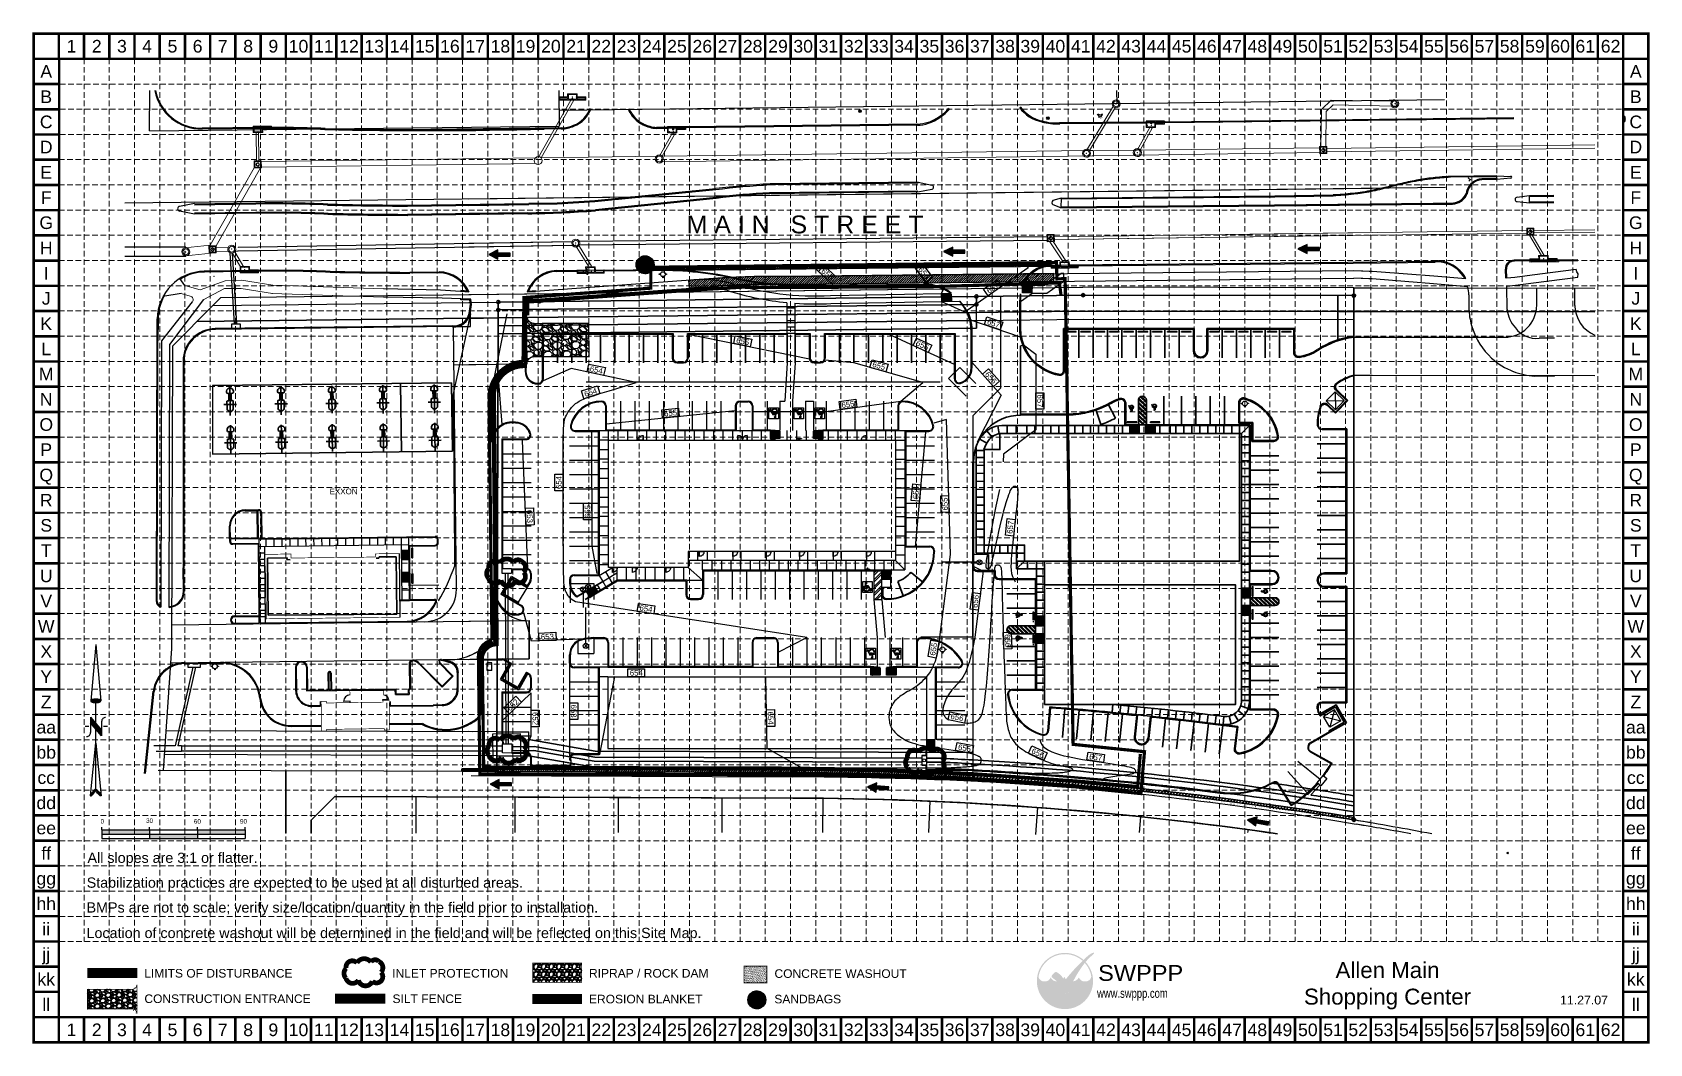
# Model space of a CAD drawing. Header units: feet. Extents: x -1048 to -33, y 2514 to 3149.
import ezdxf
from ezdxf.enums import TextEntityAlignment as Align

# ---------------------------------------------------------------- set-up
doc = ezdxf.new("R2010")
doc.units = ezdxf.units.FT
doc.header["$LTSCALE"] = 20
doc.header["$MEASUREMENT"] = 0
for name, pattern in [('ACAD_ISO02W100', [15, 12, -3]), ('CENTER2', [1.125, 0.75, -0.125, 0.125, -0.125]), ('DASHED', [0.75, 0.5, -0.25]), ('DASHED2', [0.375, 0.25, -0.125]), ('HIDDEN', [0.375, 0.25, -0.125]), ('HIDDEN2', [0.1875, 0.125, -0.0625]), ('PHANTOM2', [1.25, 0.625, -0.125, 0.125, -0.125, 0.125, -0.125])]:
    doc.linetypes.add(name, pattern=pattern)
for name, color, linetype in [('1 PROPOSED CONTOURS', 36, 'Continuous'), ('ARROWS', 252, 'Continuous'), ('BASE', 7, 'Continuous'), ('BOUND-ADJ', 3, 'PHANTOM2'), ('BOUND_ADJ_TXT', 8, 'Continuous'), ('BOUNDARY', 4, 'PHANTOM2'), ('BUILDING', 5, 'Continuous'), ('CONSTRUCTION_CLASS', 7, 'Continuous'), ('E_CONC', 7, 'Continuous'), ('E_CURB', 7, 'Continuous'), ('E_FL_STRIPE', 81, 'HIDDEN2'), ('E_GUT', 8, 'HIDDEN2'), ('E_INLET', 7, 'Continuous'), ('E_SCREEN-WALL', 41, 'Continuous'), ('EA', 9, 'Continuous'), ('EX_ESMT_ACCESS', 3, 'HIDDEN2'), ('EX_ESMT_ACCESS_OFF', 3, 'HIDDEN2'), ('EX_ESMT_FIRELANE', 3, 'HIDDEN2'), ('EX_ESMT_UTIL', 3, 'HIDDEN2'), ('EX_ESMT_UTIL_OFF', 3, 'HIDDEN2'), ('EX_ESMT_WATER', 3, 'HIDDEN2'), ('EX_FH', 150, 'Continuous'), ('EX_INLETS_MANHOLES', 8, 'HIDDEN2'), ('EX_P_POLE', 120, 'Continuous'), ('EX_ROW_CL', 7, 'CENTER2'), ('EX_ROW_DED', 2, 'HIDDEN2'), ('EX_STM_SEW', 8, 'HIDDEN'), ('EXXON_SITE_IMP', 8, 'Continuous'), ('FUT_BLDG', 2, 'HIDDEN2'), ('FUT_CURB', 8, 'HIDDEN'), ('FUT_DUMP', 8, 'HIDDEN'), ('FUT_FH', 7, 'DASHED2'), ('FUT_HC_SYM', 8, 'HIDDEN'), ('FUT_RAMP', 8, 'HIDDEN'), ('FUT_STRIPE', 8, 'HIDDEN'), ('FUT_WALK', 8, 'HIDDEN'), ('FUT_WHEELSTOP', 8, 'HIDDEN'), ('GRID', 254, 'HIDDEN'), ('HATCH_PAVERS', 8, 'Continuous'), ('HCSYM', 7, 'Continuous'), ('LEGEND', 2, 'Continuous'), ('LIMITS OF DISTURBANCE', 1, 'HIDDEN'), ('LOGO', 7, 'Continuous'), ('NARROW', 7, 'Continuous'), ('P_BLDG', 1, 'Continuous'), ('P_BLDG_DOOR', 3, 'Continuous'), ('P_CONTOUR', 1, 'Continuous'), ('P_CONTOUR_FOOT', 1, 'Continuous'), ('P_CURB', 2, 'Continuous'), ('P_DEDICATION', 1, 'PHANTOM2'), ('P_DUMPSTER', 2, 'Continuous'), ('P_ESMT_DRAIN', 3, 'HIDDEN'), ('P_ESMT_LAND', 3, 'HIDDEN'), ('P_ESMT_SEW', 2, 'HIDDEN'), ('P_ESMT_WATER', 3, 'HIDDEN2'), ('P_GUT', 7, 'Continuous'), ('P_HC_SIGN', 2, 'Continuous'), ('P_HC_SYM', 7, 'Continuous'), ('P_INLET', 40, 'Continuous'), ('P_INLET_FUT', 2, 'HIDDEN2'), ('P_LOT_LINE', 5, 'PHANTOM2'), ('P_RAMP', 7, 'Continuous'), ('P_SCREENWALL', 2, 'Continuous'), ('P_SIDEWALK', 2, 'Continuous'), ('P_STM_SEW', 40, 'Continuous'), ('P_STM_SEW_FUT', 2, 'HIDDEN2'), ('P_STRIPE', 7, 'HIDDEN'), ('P_WALK', 2, 'Continuous'), ('P_WALK_JNT', 7, 'Continuous'), ('P_WALL_FUT', 7, 'HIDDEN2'), ('P_WATER_SERVICE', 3, 'Continuous'), ('SAWCUT', 220, 'Continuous'), ('SILT FENCE', 200, 'Continuous')]:
    doc.layers.add(name, color=color, linetype=linetype)
doc.layers.add('120', color=2, linetype='Continuous', lineweight=30)
doc.layers.add('PAVE-27', color=7, linetype='Continuous', lineweight=25)
doc.styles.add("L200'", font='ARIAL.TTF', dxfattribs={"height": 0.001969})
doc.styles.add('LOGO1', font='ROCKEB.TTF', dxfattribs={"height": 25})
doc.styles.get("Standard").update_dxf_attribs({"font": 'ARIAL.TTF'})
pattern_1 = [(315.253396, (-0.0969, 0.0968), (1.3199487, 1.3316758), []), (315.253396, (-0.093, -0.787), (1.3199487, 1.3316758), [])]
pattern_2 = [(45, (8.7364, -40.0824), (-0.70710678, 0.70710678), [])]

msp = doc.modelspace()

# ---------------------------------------------------------------- texts
at = {"linetype": 'Continuous'}
for s, rotation, p in [('H', 316.0554, (-379.1, 3094.9)), ('D', 46.0554, (-376.5, 3095)), ('Y', 1.0554, (-377.8, 3094.4))]:
    msp.add_text(s, height=0.833, rotation=rotation, dxfattribs=at).set_placement(p, align=Align.CENTER)
at = {"color": 7}
for s, p in [('0', (-1005.1, 2651.9)), ('30', (-976.6, 2652.4)), ('60', (-946.6, 2651.9)), ('90', (-917.6, 2651.9))]:
    msp.add_text(s, height=2.88, dxfattribs=at).set_placement(p)
at = {"insert": (-197.5, 2565), "char_height": 10, "width": 111.575, "attachment_point": 2}
msp.add_mtext('Allen Main Shopping Center', dxfattribs=at)
at = {"layer": '1 PROPOSED CONTOURS', "color": 36, "linetype": 'Continuous'}
for s, rotation, p in [('655', 318.1843, (-549, 2996.9)), ('656', 307.592, (-488.4, 2997.6)), ('657', 34.9551, (-445.3, 2988.3)), ('657', 341.0373, (-444.7, 2966)), ('655', 348.3765, (-602.1, 2954.7)), ('656', 335.2334, (-489.4, 2952.3)), ('654', 347.8026, (-694, 2936.8)), ('655', 344.1983, (-516.7, 2939.4)), ('656', 311.3195, (-446.4, 2931.9)), ('654', 17.2827, (-697.6, 2922.7)), ('655', 7.8931, (-536.1, 2915.1)), ('657', 270, (-415.6, 2917.3)), ('655', 5.8543, (-647.4, 2909.7)), ('654', 89.9667, (-717.5, 2866.1)), ('655', 84.7798, (-493.4, 2859.7)), ('655', 91.6159, (-475.2, 2852.6)), ('653', 272.5233, (-735.8, 2844.8)), ('655', 90.1399, (-699.5, 2847.9)), ('657', 83.6385, (-434.2, 2838)), ('656', 82.8296, (-456.1, 2791.5)), ('654', 351.2028, (-662.8, 2786.9)), ('653', 2.524, (-724.7, 2769.3)), ('655', 79.7915, (-482.4, 2761.5)), ('656', 271.7498, (-435.9, 2766.8)), ('654', 360, (-668.9, 2746.6)), ('652', 44.2937, (-746.4, 2726.4)), ('652', 270.3158, (-732.3, 2717.9)), ('653', 270.3158, (-708.2, 2722.6)), ('654', 271.3782, (-584.6, 2718.2)), ('656', 348.4223, (-467.6, 2718.7)), ('655', 349.95, (-462.9, 2699.4)), ('656', 335.668, (-416.9, 2696.2)), ('657', 351.5702, (-380.6, 2693.6))]:
    msp.add_text(s, height=3.5, rotation=rotation, dxfattribs=at).set_placement(p, align=Align.MIDDLE)
at = {"layer": '120', "color": 7, "linetype": 'Continuous', "insert": (-563, 3033.7), "char_height": 8.96, "width": 289.784, "attachment_point": 2}
msp.add_mtext('{\\H1.25x;M A I N   S T R E E T}', dxfattribs=at)
at = {"layer": 'BASE'}
for s, p in [('1', (-1023.4, 3140)), ('2', (-1007.5, 3140)), ('3', (-991.7, 3140)), ('4', (-975.9, 3140)), ('5', (-960, 3140)), ('6', (-944.2, 3140)), ('7', (-928.4, 3140)), ('8', (-912.5, 3140)), ('9', (-896.7, 3140)), ('10', (-880.9, 3140)), ('11', (-865, 3140)), ('12', (-849.2, 3140)), ('13', (-833.4, 3140)), ('14', (-817.5, 3140)), ('15', (-801.7, 3140)), ('16', (-785.9, 3140)), ('17', (-770, 3140)), ('18', (-754.2, 3140)), ('19', (-738.4, 3140)), ('20', (-722.5, 3140)), ('21', (-706.7, 3140)), ('22', (-690.9, 3140)), ('23', (-675, 3140)), ('24', (-659.2, 3140)), ('25', (-643.4, 3140)), ('26', (-627.5, 3140)), ('27', (-611.7, 3140)), ('28', (-595.9, 3140)), ('29', (-580, 3140)), ('30', (-564.2, 3140)), ('31', (-548.4, 3140)), ('32', (-532.5, 3140)), ('33', (-516.7, 3140)), ('34', (-500.9, 3140)), ('35', (-485, 3140)), ('36', (-469.2, 3140)), ('37', (-453.4, 3140)), ('38', (-437.5, 3140)), ('39', (-421.7, 3140)), ('40', (-405.9, 3140)), ('41', (-390, 3140)), ('42', (-374.2, 3140)), ('43', (-358.4, 3140)), ('44', (-342.5, 3140)), ('45', (-326.7, 3140)), ('46', (-310.9, 3140)), ('47', (-295, 3140)), ('48', (-279.2, 3140)), ('49', (-263.4, 3140)), ('50', (-247.5, 3140)), ('51', (-231.7, 3140)), ('52', (-215.9, 3140)), ('53', (-200, 3140)), ('54', (-184.2, 3140)), ('55', (-168.4, 3140)), ('56', (-152.5, 3140)), ('57', (-136.7, 3140)), ('58', (-120.9, 3140)), ('59', (-105, 3140)), ('60', (-89.2, 3140)), ('61', (-73.4, 3140)), ('62', (-57.5, 3140)), ('A', (-1039.2, 3124.2)), ('A', (-41.7, 3124.2)), ('B', (-1039.2, 3108.3)), ('B', (-41.7, 3108.3)), ('C', (-1039.2, 3092.5)), ('C', (-41.7, 3092.5)), ('D', (-1039.2, 3076.7)), ('D', (-41.7, 3076.7)), ('E', (-1039.2, 3060.8)), ('E', (-41.7, 3060.8)), ('F', (-1039.2, 3045)), ('F', (-41.7, 3045)), ('G', (-1039.2, 3029.2)), ('G', (-41.7, 3029.2)), ('H', (-1039.2, 3013.3)), ('H', (-41.7, 3013.3)), ('I', (-1039.2, 2997.5)), ('I', (-41.7, 2997.5)), ('J', (-1039.2, 2981.7)), ('J', (-41.7, 2981.7)), ('K', (-1039.2, 2965.8)), ('K', (-41.7, 2965.8)), ('L', (-1039.2, 2950)), ('L', (-41.7, 2950)), ('M', (-1039.2, 2934.2)), ('M', (-41.7, 2934.2)), ('N', (-1039.2, 2918.3)), ('N', (-41.7, 2918.3)), ('O', (-1039.2, 2902.5)), ('O', (-41.7, 2902.5)), ('P', (-1039.2, 2886.7)), ('P', (-41.7, 2886.7)), ('Q', (-1039.2, 2870.8)), ('Q', (-41.7, 2870.8)), ('R', (-1039.2, 2855)), ('R', (-41.7, 2855)), ('S', (-1039.2, 2839.2)), ('S', (-41.7, 2839.2)), ('T', (-1039.2, 2823.3)), ('T', (-41.7, 2823.3)), ('U', (-1039.2, 2807.5)), ('U', (-41.7, 2807.5)), ('V', (-1039.2, 2791.7)), ('V', (-41.7, 2791.7)), ('W', (-1039.2, 2775.8)), ('W', (-41.7, 2775.8)), ('X', (-1039.2, 2760)), ('X', (-41.7, 2760)), ('Y', (-1039.2, 2744.2)), ('Y', (-41.7, 2744.2)), ('Z', (-1039.2, 2728.3)), ('Z', (-41.7, 2728.3)), ('aa', (-1039.2, 2712.5)), ('aa', (-41.7, 2712.5)), ('bb', (-1039.2, 2696.7)), ('bb', (-41.7, 2696.7)), ('cc', (-1039.2, 2680.8)), ('cc', (-41.7, 2680.8)), ('dd', (-1039.2, 2665)), ('dd', (-41.7, 2665)), ('ee', (-1039.2, 2649.2)), ('ee', (-41.7, 2649.2)), ('ff', (-1039.2, 2633.3)), ('ff', (-41.7, 2633.3)), ('gg', (-1039.2, 2617.5)), ('gg', (-41.7, 2617.5)), ('hh', (-1039.2, 2601.7)), ('hh', (-41.7, 2601.7)), ('ii', (-1039.2, 2585.8)), ('ii', (-41.7, 2585.8)), ('jj', (-1039.2, 2570)), ('jj', (-41.7, 2570)), ('kk', (-1039.2, 2554.2)), ('kk', (-41.7, 2554.2)), ('ll', (-1039.2, 2538.3)), ('ll', (-41.7, 2538.3)), ('1', (-1023.4, 2522.5)), ('2', (-1007.5, 2522.5)), ('3', (-991.7, 2522.5)), ('4', (-975.9, 2522.5)), ('5', (-960, 2522.5)), ('6', (-944.2, 2522.5)), ('7', (-928.4, 2522.5)), ('8', (-912.5, 2522.5)), ('9', (-896.7, 2522.5)), ('10', (-880.9, 2522.5)), ('11', (-865, 2522.5)), ('12', (-849.2, 2522.5)), ('13', (-833.4, 2522.5)), ('14', (-817.5, 2522.5)), ('15', (-801.7, 2522.5)), ('16', (-785.9, 2522.5)), ('17', (-770, 2522.5)), ('18', (-754.2, 2522.5)), ('19', (-738.4, 2522.5)), ('20', (-722.5, 2522.5)), ('21', (-706.7, 2522.5)), ('22', (-690.9, 2522.5)), ('23', (-675, 2522.5)), ('24', (-659.2, 2522.5)), ('25', (-643.4, 2522.5)), ('26', (-627.5, 2522.5)), ('27', (-611.7, 2522.5)), ('28', (-595.9, 2522.5)), ('29', (-580, 2522.5)), ('30', (-564.2, 2522.5)), ('31', (-548.4, 2522.5)), ('32', (-532.5, 2522.5)), ('33', (-516.7, 2522.5)), ('34', (-500.9, 2522.5)), ('35', (-485, 2522.5)), ('36', (-469.2, 2522.5)), ('37', (-453.4, 2522.5)), ('38', (-437.5, 2522.5)), ('39', (-421.7, 2522.5)), ('40', (-405.9, 2522.5)), ('41', (-390, 2522.5)), ('42', (-374.2, 2522.5)), ('43', (-358.4, 2522.5)), ('44', (-342.5, 2522.5)), ('45', (-326.7, 2522.5)), ('46', (-310.9, 2522.5)), ('47', (-295, 2522.5)), ('48', (-279.2, 2522.5)), ('49', (-263.4, 2522.5)), ('50', (-247.5, 2522.5)), ('51', (-231.7, 2522.5)), ('52', (-215.9, 2522.5)), ('53', (-200, 2522.5)), ('54', (-184.2, 2522.5)), ('55', (-168.4, 2522.5)), ('56', (-152.5, 2522.5)), ('57', (-136.7, 2522.5)), ('58', (-120.9, 2522.5)), ('59', (-105, 2522.5)), ('60', (-89.2, 2522.5)), ('61', (-73.4, 2522.5)), ('62', (-57.5, 2522.5))]:
    msp.add_text(s, height=7.92, dxfattribs=at).set_placement(p, align=Align.MIDDLE_CENTER)
at = {"layer": 'BASE', "color": 7, "style": "L200'"}
for s, p in [('All slopes are 3:1 or flatter.', (-1013.3, 2627.3)), ('Stabilization practices are expected to be used at all disturbed areas.', (-1013.8, 2611.7)), ('BMPs are not to scale; verify size/location/quantity in the field prior to installation.', (-1013.9, 2596.1)), ('Location of concrete washout will be determined in the field and will be reflected on this Site Map.', (-1013.9, 2580.1))]:
    msp.add_text(s, height=6.421, dxfattribs=at).set_placement(p)
at = {"layer": 'BASE'}
msp.add_text('11.27.07', height=5.54, dxfattribs=at).set_placement((-74.2, 2538.4), align=Align.CENTER)
at = {"layer": 'BOUND_ADJ_TXT', "color": 253, "linetype": 'Continuous', "lineweight": 30}
msp.add_text('EXXON ', height=3.6, dxfattribs=at).set_placement((-861.4, 2858.7))
at = {"layer": 'LEGEND', "color": 7, "style": "L200'"}
for s, height, p in [('LIMITS OF DISTURBANCE', 5.399, (-977.7, 2555.3)), ('INLET PROTECTION', 5.399, (-822.1, 2555.3)), ('RIPRAP / ROCK DAM', 5.399, (-698.6, 2555.3)), ('CONCRETE WASHOUT', 5.399, (-582.2, 2555.1)), ('CONSTRUCTION ENTRANCE', 5.399, (-977.6, 2539.3)), ('SILT FENCE', 5.4, (-821.9, 2539.3)), ('EROSION BLANKET ', 5.399, (-698.6, 2539.1)), ('SANDBAGS', 5.4, (-582.3, 2539.1))]:
    msp.add_text(s, height=height, dxfattribs=at).set_placement(p)

# ---------------------------------------------------------------- blocks, each defined once
blk = doc.blocks.new('130')
at = {"layer": 'HCSYM', "color": 7}
blk.add_lwpolyline([(0.8, -3.3, 2.822952), (1.2, -3.8), (1, -0.9), (-1, -0.9), (-1.8, 1.2), (-2.7, 0.8), (-2.6, 0.4), (-2, 0.6), (-1.2, -1.3), (0.6, -1.3), (0.6, -1.7), (-0.8, -1.7), (-0.8, -2.1), (0.6, -2.1), (0.8, -3.3)], format="xyb", dxfattribs=at)
blk.add_lwpolyline([(-1, 0), (-1.2, 0.6, -1.375474), (1.3, -2.1), (1.3, -1.6, 1.496783)], format="xyb", close=True, dxfattribs=at)
blk = doc.blocks.new('XREF$0$A$C54593E31')
for p, q in [((0, 0.7), (6, 0.7)), ((0, 0), (0, 0.7)), ((6, 0), (6, 0.7)), ((0, 0), (6, 0))]:
    blk.add_line(p, q)
for centre in [(0.5, 0.3), (5.5, 0.3)]:
    blk.add_circle(centre, 0.0417)
blk = doc.blocks.new('*U824')
at = {"layer": 'EA', "linetype": 'Continuous'}
for p, q in [((0.5656, 0.5656), (-0.5656, -0.5656)), ((0.5656, -0.5656), (-0.5656, 0.5656))]:
    blk.add_line(p, q, dxfattribs=at)
blk = doc.blocks.new('global-pp')
blk.add_hatch(color=256).paths.add_polyline_path([(-0.04, 0, 1), (0.04, 0, 1)])
blk.add_circle((0, 0), 0.04)
blk = doc.blocks.new('North Arrow')
at = {"layer": 'NARROW'}
for p, q in [((0, 0), (22.36, 2)), ((0, 0), (22.33, -2.02)), ((28.77, -2.09), (34.02, 2.32)), ((36.18, 2.33), (30.46, 2.33)), ((36.16, 2.32), (31.04, -2.09)), ((32.43, 3.06), (32.43, 4.63)), ((39.1, 0.01), (59.96, 2.11)), ((31.2, -0.05), (21.66, -0.05)), ((21.66, -0.05), (21.66, -0.05)), ((28.77, -2.09), (34.95, -2.09)), ((32.43, -4.26), (32.43, -2.8)), ((57.45, -0.05), (33.41, -0.05)), ((59.83, -2.14), (39.04, -0.01)), ((57.69, -0.03), (57.77, -0.01)), ((57.77, -0.05), (57.69, -0.03))]:
    blk.add_line(p, q, dxfattribs=at)
blk.add_lwpolyline([(22.36, -2.03), (22.59, -1.93, 0.091577), (22.87, -1.44, 0.048306), (23.03, -0.75), (23.07, -0.01), (23.01, 0.82, 0.048306), (22.87, 1.42, 0.091577), (22.59, 1.91), (22.36, 2.01), (22.14, 1.91, 0.091577), (21.86, 1.42, 0.048306), (21.72, 0.82), (21.66, -0.01), (21.72, -0.83, 0.048306), (21.86, -1.44, 0.091577), (22.14, -1.93)], format="xyb", close=True, dxfattribs=at)
for points in [[(57.46, -0.03), (57.44, 0.08, -0.066818), (57.67, 0.47, -0.03073), (58.01, 0.84), (58.52, 1.29), (59.07, 1.7, -0.03073), (59.5, 1.95, -0.066818), (59.93, 2.1), (60.04, 2.06)], [(60.04, 2.06), (60.05, 1.95, -0.066818), (59.82, 1.56, -0.03073), (59.43, 1.14), (58.97, 0.74), (58.42, 0.33, -0.03073), (57.99, 0.08, -0.036692), (57.76, -0.02)], [(57.46, -0.04), (57.44, -0.15, 0.066818), (57.67, -0.54, 0.03073), (58.01, -0.9), (58.52, -1.36), (59.07, -1.77, 0.03073), (59.5, -2.02, 0.066818), (59.93, -2.17), (60.04, -2.13)], [(60.04, -2.13), (60.05, -2.01, 0.066818), (59.82, -1.63, 0.03073), (59.43, -1.2), (58.97, -0.8), (58.42, -0.4, 0.03073), (57.99, -0.15, 0.036692), (57.76, -0.05)]]:
    blk.add_lwpolyline(points, format="xyb", dxfattribs=at)
for centre, start, end in [((30.46, 3.86), 178.8769, 270), ((34.95, -3.62), 358.8769, 90)]:
    blk.add_arc(centre, 1.53, start, end, dxfattribs=at)
for points in [[(23.03, -0.76), (21.67, -0.05), (23.07, -0.05), (21.72, 0.82)], [(23.07, -0.05), (21.72, 0.82), (23.02, 0.75), (21.85, 1.42)], [(23.02, 0.75), (21.85, 1.42), (22.87, 1.44), (22.14, 1.91)], [(22.87, 1.44), (22.14, 1.91), (22.59, 1.91), (22.36, 2)], [(31.05, -2.09), (36.15, 2.36), (28.75, -2.06), (34.01, 2.36)], [(57.44, 0.08), (57.7, -0.01), (57.5, 0.21), (57.77, -0.01)], [(57.45, -0.04), (57.69, -0.02), (57.44, 0.08), (57.7, -0.01)], [(57.5, 0.21), (57.77, -0.01), (57.6, 0.39), (57.94, 0.06)], [(57.6, 0.39), (57.94, 0.06), (57.68, 0.5), (58.07, 0.13)], [(57.68, 0.5), (58.07, 0.13), (57.84, 0.66), (58.29, 0.26)], [(57.84, 0.66), (58.29, 0.26), (58.03, 0.86), (58.52, 0.41)], [(58.03, 0.86), (58.52, 0.41), (58.26, 1.07), (58.73, 0.57)], [(58.26, 1.07), (58.73, 0.57), (58.52, 1.3), (59.05, 0.81)], [(58.52, 1.3), (59.05, 0.81), (58.7, 1.42), (59.26, 0.99)], [(59.26, 1), (58.69, 1.42), (59.45, 1.15), (59, 1.65)], [(59.45, 1.15), (59, 1.65), (59.62, 1.34), (59.28, 1.82)], [(59.62, 1.34), (59.28, 1.82), (59.81, 1.55), (59.49, 1.95)], [(59.81, 1.55), (59.49, 1.95), (59.93, 1.73), (59.69, 2.04)], [(59.93, 1.73), (59.69, 2.04), (60.05, 1.94), (59.93, 2.1)], [(60.05, 1.94), (59.93, 2.1), (60.04, 2.06)], [(22.87, -1.44), (21.72, -0.87), (23.03, -0.76), (21.67, -0.05)], [(22.58, -1.93), (21.86, -1.45), (22.87, -1.44), (21.72, -0.87)], [(22.36, -2.01), (22.14, -1.93), (22.58, -1.93), (21.86, -1.45)], [(57.44, -0.14), (57.69, -0.02), (57.45, -0.04), (57.69, -0.02)], [(57.46, -0.19), (57.7, -0.03), (57.44, -0.14), (57.69, -0.02)], [(57.53, -0.33), (57.76, -0.05), (57.46, -0.19), (57.7, -0.03)], [(57.63, -0.48), (57.9, -0.1), (57.53, -0.33), (57.76, -0.05)], [(57.78, -0.66), (58.09, -0.2), (57.63, -0.48), (57.9, -0.1)], [(57.97, -0.87), (58.34, -0.35), (57.78, -0.66), (58.09, -0.2)], [(58.24, -1.11), (58.61, -0.54), (57.97, -0.87), (58.34, -0.35)], [(58.61, -1.43), (58.93, -0.77), (58.24, -1.11), (58.61, -0.54)], [(58.91, -1.64), (59.2, -1), (58.61, -1.43), (58.93, -0.77)], [(59.12, -1.79), (59.57, -1.36), (58.92, -1.65), (59.2, -1.01)], [(59.35, -1.93), (59.81, -1.62), (59.12, -1.79), (59.57, -1.36)], [(59.54, -1.32), (59.41, -1.18), (59.21, -1.01)], [(59.58, -2.05), (59.93, -1.79), (59.35, -1.93), (59.81, -1.62)], [(59.78, -2.13), (60.05, -2.01), (59.58, -2.05), (59.93, -1.79)], [(59.92, -2.17), (60.04, -2.13), (59.78, -2.13), (60.05, -2.01)]]:
    blk.add_solid(points, dxfattribs=at)
blk = doc.blocks.new('new logo')
at = {"layer": 'LOGO'}
h = blk.add_hatch(color=170, dxfattribs=at)
h.paths.add_polyline_path([(67.4, 44.1), (66.8, 44.7), (66.3, 45.2), (66, 45.8), (65.5, 46.4), (65.1, 47.2), (64.7, 47.9), (64.4, 48.5), (64.2, 49), (63.9, 49.6), (63.7, 50.1), (63.3, 51), (62.9, 52), (62.6, 52.8), (62.4, 53.3), (62.2, 53.7), (62.1, 54.2), (61.9, 54.7), (61.7, 55.2), (61.5, 55.7), (61.3, 56.3), (61, 56.8), (60.8, 57.4), (60.5, 57.9), (60.2, 58.5), (60, 59.1), (59.7, 59.6), (59.3, 60.2), (59, 60.8), (58.7, 61.3), (58.3, 61.9), (58, 62.4), (57.6, 62.9), (57.3, 63.4), (56.9, 63.9), (56.6, 64.3), (56.3, 64.7), (55.9, 65.1), (55.6, 65.5), (55.2, 65.9), (54.9, 66.2), (54, 66.2), (52.9, 66.3), (52, 66.5), (51.5, 66.6), (50.9, 66.8), (50.3, 67), (49.4, 67.4), (48.3, 67.9), (47.3, 68.6), (46.5, 69.3), (45.7, 70), (45, 70.8), (44.4, 71.5), (44, 72.2), (43.6, 72.7), (43.4, 72.9), (43.2, 73.2), (43.1, 73.4), (43, 73.5), (42.8, 73.7), (42.7, 73.7), (42.7, 73.8), (42.6, 73.8), (42.5, 73.7), (42.5, 73.6), (42.4, 73.5), (42.4, 73.4), (42.3, 73.2), (42.2, 72.8), (42, 72.1), (41.7, 71.5), (41.4, 70.9), (41, 70.3), (40.5, 69.8), (40, 69.2), (39.4, 68.7), (38.8, 68.2), (38.1, 67.7), (37.3, 67.3), (36.5, 66.9), (35.7, 66.6), (34.9, 66.3), (34, 66.1), (33, 66), (31.9, 65.9), (30.8, 65.9), (29.6, 65.9), (28.6, 66), (27.6, 66.1), (26.7, 66.4), (25.8, 66.7), (25, 67.1), (24.1, 67.6), (23.2, 68.2), (22.4, 68.9), (21.8, 69.5), (21.4, 69.9), (21, 70.4), (20.6, 70.9), (20.2, 71.5), (19.9, 72.1), (19.5, 72.9), (19.2, 73.8), (18.9, 74.8, -0.595729), (106.3, 106.8), (107, 107.5), (107.5, 108), (108.1, 108.6, 37.93689), (112.3, 104.5), (112.1, 104.2), (111.6, 103.7), (111.1, 103.1), (110.6, 102.5, -0.146449), (123.6, 75), (123.3, 74.5), (123.1, 74), (122.9, 73.5), (122.8, 73.1), (122.5, 72.4), (122.2, 71.7), (121.9, 71.1), (121.5, 70.5), (121.1, 70), (120.7, 69.5), (120.2, 69), (119.6, 68.6), (119, 68.1), (118.4, 67.7), (117.8, 67.4), (117.1, 67), (116.5, 66.7), (115.8, 66.5), (115, 66.3), (114.3, 66.1), (113.5, 66), (112.7, 65.9), (111.9, 65.8), (111.1, 65.8), (110.3, 65.8), (109.4, 65.9), (108.6, 66), (107.7, 66.2), (106.8, 66.4), (105.9, 66.7), (105.1, 67.1), (104.3, 67.5), (103.5, 68), (102.8, 68.6), (102.1, 69.3), (101.4, 70), (100.8, 70.7), (100.2, 71.4), (99.8, 72), (99.5, 72.5), (99.4, 72.8), (99.3, 73), (99.1, 73.2), (99, 73.4), (98.9, 73.5), (98.8, 73.6), (98.7, 73.6), (98.6, 73.6), (98.5, 73.5), (98.4, 73.4), (98.4, 73.3), (98.3, 73.2), (98.2, 73), (98.1, 72.8), (97.8, 72.4), (97.4, 71.8), (96.9, 71.1), (96.4, 70.5), (95.9, 70.1), (95.4, 69.6), (94.8, 69.1), (94.2, 68.6), (93.5, 68.2), (92.8, 67.7), (91.9, 67.3), (91, 66.9), (90.1, 66.6), (89.4, 66.4), (88.6, 66.2), (87.8, 66.1), (87.6, 65.6), (87.4, 65.1), (87.1, 64.4), (86.9, 63.8), (86.6, 63), (86.3, 62.2), (85.9, 61.3), (85.6, 60.4), (85.3, 59.5), (84.9, 58.6), (84.6, 57.7), (84.2, 56.7), (83.9, 55.8), (83.5, 54.9), (83.2, 54), (82.9, 53.2), (82.6, 52.4), (82.3, 51.6), (82.1, 51), (81.9, 50.3), (81.6, 49.8), (81.3, 48.9), (80.9, 48.1), (80.5, 47.3), (80.1, 46.6), (79.6, 45.9), (79.1, 45.4), (78.6, 44.8), (78.1, 44.3), (77.6, 43.9), (77, 43.5), (76.5, 43.1), (75.9, 42.8), (75.3, 42.6), (74.6, 42.3), (73.7, 42.1), (73, 41.9), (72.2, 41.9), (71.6, 42), (70.9, 42.2), (70.1, 42.5), (69.4, 42.8), (68.7, 43.1), (68, 43.5)])
h.paths.add_polyline_path([(71.8, 72), (70.7, 73.9), (70.1, 75.2), (69.7, 74.3), (68.7, 72.6), (67.9, 71.7), (67.9, 71.5), (68.1, 71.2), (68.3, 71), (68.4, 70.8), (68.5, 70.6), (68.7, 70.4), (68.8, 70.2), (68.9, 70.1), (69, 70), (69.1, 69.8), (69.3, 69.7), (69.4, 69.7), (69.5, 69.6), (69.6, 69.5), (69.7, 69.5), (69.8, 69.4), (69.9, 69.4), (70.1, 69.3), (70.2, 69.3), (70.3, 69.2), (70.4, 69.2), (70.5, 69.2), (70.6, 69.2), (70.8, 69.2), (70.9, 69.2), (71, 69.2), (71.1, 69.2), (71.2, 69.2), (71.3, 69.2), (71.4, 69.2), (71.5, 69.2), (71.6, 69.2), (71.7, 69.3), (71.8, 69.3), (71.9, 69.3), (72, 69.4), (72.1, 69.5), (72.2, 69.5), (72.3, 69.6), (72.5, 69.6), (72.6, 69.7), (72.7, 69.8), (72.8, 69.9), (72.9, 70), (73, 70.1), (73.1, 70.2), (73.2, 70.3), (73.3, 70.4), (72.5, 71.1)], flags=17)
blk.add_hatch(color=240, dxfattribs=at).paths.add_polyline_path([(117.7, 117.3), (118.9, 118.2), (119.8, 118.9), (120.6, 119.5), (121.3, 119.9), (121.9, 120.3), (122.4, 120.6), (122.8, 120.9), (123.1, 121.1), (123.4, 121.3), (123.7, 121.4), (124, 121.6), (124.2, 121.7), (124.4, 121.8), (124.6, 121.9), (124.8, 121.9), (125, 122), (125.2, 122.1), (125.4, 122.2), (125.6, 122.2), (125.8, 122.3), (125.9, 122.4), (126.1, 122.4), (126.3, 122.5), (126.4, 122.5), (126.6, 122.6), (126.7, 122.6), (126.8, 122.7), (126.9, 122.7), (127.1, 122.7), (127.2, 122.8), (127.3, 122.8), (127.4, 122.8), (127.5, 122.8), (127.6, 122.8), (127.7, 122.8), (127.8, 122.8), (127.9, 122.8), (128, 122.8), (128.1, 122.8), (128.1, 122.8), (128.2, 122.8), (128.3, 122.8), (128.4, 122.8), (128.4, 122.7), (128.5, 122.7), (128.5, 122.7), (128.6, 122.7), (128.6, 122.6), (128.7, 122.6), (128.7, 122.6), (128.7, 122.5), (128.7, 122.5), (128.8, 122.4), (128.8, 122.4), (128.8, 122.3), (128.8, 122.3), (128.8, 122.2), (128.8, 122.1), (128.8, 122.1), (128.8, 122), (128.8, 121.9), (128.8, 121.8), (128.8, 121.8), (128.8, 121.7), (128.8, 121.6), (128.7, 121.5), (128.7, 121.4), (128.7, 121.3), (128.6, 121.3), (128.6, 121.2), (128.5, 121.1), (128.4, 121), (128.4, 120.8), (128.3, 120.7), (128.2, 120.6), (128.1, 120.4), (128, 120.3), (127.8, 120.1), (127.7, 120), (127.6, 119.8), (127.4, 119.6), (127.3, 119.4), (127.1, 119.2), (126.8, 119), (126.6, 118.8), (126.3, 118.5), (125.9, 118.2), (125.5, 117.9), (125.1, 117.5), (124.6, 117), (124, 116.6), (123.5, 116.1), (122.9, 115.6), (122.3, 115.1), (121.7, 114.5), (121.1, 114), (120.6, 113.5), (120, 113), (119.5, 112.5), (119, 112), (118.5, 111.5), (118, 111), (117.5, 110.5), (117, 109.9), (116.5, 109.4), (116, 108.8), (115.5, 108.3), (115, 107.7), (114.5, 107.1), (114, 106.6), (113.5, 106), (113, 105.4), (112.5, 104.8), (112.1, 104.2), (111.6, 103.7), (111.1, 103.1), (110.6, 102.4), (110.1, 101.8), (109.6, 101.1), (109, 100.4), (108.5, 99.7), (107.9, 98.9), (107.3, 98.1), (106.7, 97.3), (106, 96.4), (105.4, 95.6), (104.8, 94.7), (104.2, 93.9), (103.6, 93.1), (103.1, 92.3), (102.5, 91.5), (102, 90.6), (101.4, 89.8), (100.9, 89), (100.3, 88.2), (99.8, 87.3), (99.2, 86.5), (98.6, 85.6), (98.1, 84.7), (97.5, 83.8), (96.9, 82.9), (96.4, 82), (95.9, 81.1), (95.4, 80.3), (94.9, 79.5), (94.5, 78.7), (94, 78), (93.6, 77.2), (93.2, 76.5), (92.8, 75.8), (92.4, 75), (92, 74.3), (91.6, 73.5), (91.2, 72.8), (90.8, 72), (90.4, 71.3), (90, 70.6), (89.6, 69.9), (89.3, 69.3), (89, 68.7), (88.8, 68.2), (88.5, 67.7), (88.3, 67.3), (88.1, 66.9), (88, 66.5), (87.8, 66.1), (87.6, 65.6), (87.4, 65.1), (87.1, 64.4), (86.9, 63.8), (86.6, 63), (86.3, 62.2), (85.9, 61.3), (85.6, 60.4), (85.3, 59.5), (84.9, 58.6), (84.6, 57.7), (84.2, 56.7), (83.9, 55.8), (83.5, 54.9), (83.2, 54), (82.9, 53.2), (82.6, 52.4), (82.3, 51.6), (82.1, 51), (81.9, 50.3), (81.6, 49.8), (81.4, 49.2), (81.2, 48.7), (81, 48.3), (80.8, 47.9), (80.6, 47.5), (80.4, 47.1), (80.2, 46.7), (80, 46.4), (79.7, 46.1), (79.5, 45.8), (79.2, 45.5), (79, 45.2), (78.7, 44.9), (78.5, 44.7), (78.2, 44.4), (78, 44.2), (77.7, 44), (77.4, 43.8), (77.2, 43.6), (76.9, 43.4), (76.6, 43.2), (76.3, 43), (76, 42.9), (75.7, 42.7), (75.5, 42.6), (75.2, 42.5), (74.9, 42.4), (74.6, 42.3), (74.3, 42.2), (74, 42.1), (73.8, 42.1), (73.5, 42), (73.2, 42), (73, 41.9), (72.7, 41.9), (72.5, 41.9), (72.2, 41.9), (72, 42), (71.8, 42), (71.5, 42.1), (71.3, 42.1), (71.1, 42.2), (70.8, 42.2), (70.6, 42.3), (70.4, 42.4), (70.1, 42.5), (69.9, 42.6), (69.6, 42.7), (69.4, 42.8), (69.2, 42.9), (68.9, 43), (68.7, 43.1), (68.5, 43.2), (68.2, 43.4), (68, 43.6), (67.8, 43.7), (67.6, 43.9), (67.4, 44.1), (67.2, 44.3), (67, 44.5), (66.8, 44.7), (66.6, 44.9), (66.5, 45.1), (66.3, 45.4), (66.1, 45.6), (65.9, 45.9), (65.7, 46.2), (65.4, 46.6), (65.2, 47), (65, 47.4), (64.7, 47.9), (64.4, 48.5), (64.2, 49), (63.9, 49.6), (63.7, 50.1), (63.4, 50.7), (63.2, 51.3), (63, 51.8), (62.8, 52.3), (62.6, 52.8), (62.4, 53.3), (62.2, 53.7), (62.1, 54.2), (61.9, 54.7), (61.7, 55.2), (61.5, 55.7), (61.3, 56.3), (61, 56.8), (60.8, 57.4), (60.5, 57.9), (60.2, 58.5), (60, 59.1), (59.7, 59.6), (59.3, 60.2), (59, 60.8), (58.7, 61.3), (58.3, 61.9), (58, 62.4), (57.6, 62.9), (57.3, 63.4), (56.9, 63.9), (56.6, 64.3), (56.3, 64.7), (55.9, 65.1), (55.6, 65.5), (55.2, 65.9), (54.9, 66.3), (54.5, 66.6), (54.1, 67), (53.7, 67.4), (53.3, 67.8), (52.8, 68.1), (52.4, 68.5), (51.9, 68.9), (51.4, 69.3), (50.9, 69.7), (50.5, 70), (50, 70.4), (49.5, 70.8), (49.1, 71.1), (48.7, 71.5), (48.2, 71.8), (47.8, 72.1), (47.5, 72.4), (47.1, 72.7), (46.8, 72.9), (46.6, 73.1), (46.3, 73.3), (46.1, 73.5), (45.9, 73.6), (45.7, 73.8), (45.6, 73.9), (45.5, 74), (45.3, 74.2), (45.2, 74.3), (45.1, 74.4), (45, 74.6), (45, 74.7), (44.9, 74.8), (44.8, 75), (44.8, 75.1), (44.8, 75.2), (44.7, 75.4), (44.7, 75.5), (44.7, 75.7), (44.7, 75.8), (44.7, 76), (44.7, 76.1), (44.7, 76.3), (44.8, 76.4), (44.8, 76.6), (44.9, 76.7), (44.9, 76.9), (45, 77.1), (45.1, 77.2), (45.2, 77.4), (45.3, 77.6), (45.4, 77.8), (45.6, 78), (45.7, 78.2), (45.9, 78.5), (46.1, 78.7), (46.3, 79), (46.6, 79.3), (46.8, 79.5), (47.1, 79.8), (47.3, 80.1), (47.6, 80.4), (47.9, 80.7), (48.2, 81), (48.5, 81.3), (48.8, 81.6), (49.2, 81.9), (49.5, 82.2), (49.8, 82.5), (50.1, 82.7), (50.4, 83), (50.7, 83.2), (51, 83.4), (51.2, 83.6), (51.5, 83.8), (51.7, 83.9), (51.9, 84.1), (52.1, 84.2), (52.2, 84.3), (52.4, 84.4), (52.5, 84.5), (52.7, 84.5), (52.8, 84.6), (53, 84.6), (53.1, 84.6), (53.2, 84.7), (53.3, 84.7), (53.5, 84.7), (53.6, 84.7), (53.7, 84.7), (53.8, 84.7), (54, 84.7), (54.1, 84.6), (54.2, 84.6), (54.3, 84.5), (54.5, 84.5), (54.6, 84.4), (54.7, 84.4), (54.9, 84.3), (55, 84.2), (55.2, 84.1), (55.3, 84.1), (55.5, 84), (55.7, 83.9), (55.9, 83.7), (56.1, 83.6), (56.4, 83.4), (56.7, 83.2), (57, 83), (57.3, 82.8), (57.7, 82.5), (58, 82.3), (58.4, 82), (58.8, 81.7), (59.2, 81.4), (59.6, 81.1), (60, 80.8), (60.4, 80.5), (60.8, 80.2), (61.2, 79.9), (61.5, 79.6), (61.9, 79.3), (62.3, 78.9), (62.6, 78.6), (63, 78.3), (63.3, 77.9), (63.7, 77.5), (64, 77.2), (64.3, 76.8), (64.6, 76.4), (64.9, 76), (65.2, 75.6), (65.5, 75.2), (65.8, 74.8), (66.1, 74.4), (66.4, 74), (66.7, 73.6), (66.9, 73.2), (67.2, 72.8), (67.4, 72.5), (67.6, 72.1), (67.8, 71.8), (67.9, 71.5), (68.1, 71.2), (68.3, 71), (68.4, 70.8), (68.5, 70.6), (68.7, 70.4), (68.8, 70.2), (68.9, 70.1), (69, 70), (69.1, 69.8), (69.3, 69.7), (69.4, 69.7), (69.5, 69.6), (69.6, 69.5), (69.7, 69.5), (69.8, 69.4), (69.9, 69.4), (70.1, 69.3), (70.2, 69.3), (70.3, 69.2), (70.4, 69.2), (70.5, 69.2), (70.6, 69.2), (70.8, 69.2), (70.9, 69.2), (71, 69.2), (71.1, 69.2), (71.2, 69.2), (71.3, 69.2), (71.4, 69.2), (71.5, 69.2), (71.6, 69.2), (71.7, 69.3), (71.8, 69.3), (71.9, 69.3), (72, 69.4), (72.1, 69.5), (72.2, 69.5), (72.3, 69.6), (72.5, 69.6), (72.6, 69.7), (72.7, 69.8), (72.8, 69.9), (72.9, 70), (73, 70.1), (73.1, 70.2), (73.2, 70.3), (73.3, 70.5), (73.5, 70.6), (73.6, 70.8), (73.7, 70.9), (73.9, 71.1), (74, 71.3), (74.2, 71.5), (74.3, 71.8), (74.5, 72), (74.7, 72.3), (74.9, 72.6), (75.1, 72.8), (75.3, 73.1), (75.6, 73.5), (75.8, 73.8), (76.1, 74.1), (76.4, 74.5), (76.7, 74.9), (77, 75.3), (77.3, 75.7), (77.7, 76.1), (78, 76.5), (78.4, 77), (78.8, 77.4), (79.2, 77.9), (79.6, 78.4), (80, 78.9), (80.5, 79.5), (81, 80), (81.5, 80.6), (82, 81.1), (82.5, 81.7), (83, 82.3), (83.6, 82.9), (84.1, 83.5), (84.7, 84.1), (85.2, 84.7), (85.7, 85.3), (86.2, 85.8), (86.7, 86.4), (87.2, 86.9), (87.7, 87.4), (88.1, 87.9), (88.6, 88.5), (89.1, 89), (89.5, 89.5), (90, 90.1), (90.5, 90.6), (91, 91.2), (91.5, 91.7), (92.1, 92.3), (92.6, 92.9), (93.2, 93.5), (93.8, 94.1), (94.4, 94.8), (95, 95.4), (95.6, 96), (96.3, 96.7), (96.9, 97.3), (97.6, 98), (98.2, 98.6), (98.8, 99.2), (99.4, 99.8), (100, 100.3), (100.5, 100.9), (101.1, 101.4), (101.6, 102), (102.1, 102.5), (102.7, 103.1), (103.2, 103.6), (103.7, 104.1), (104.2, 104.7), (104.8, 105.2), (105.3, 105.8), (105.9, 106.3), (106.4, 106.9), (107, 107.5), (107.5, 108), (108.1, 108.6), (108.7, 109.2), (109.3, 109.8), (109.9, 110.3), (110.4, 110.9), (111, 111.5), (111.6, 112), (112.2, 112.6), (112.8, 113.1), (113.4, 113.6), (114, 114.2), (114.6, 114.7), (115.3, 115.3), (116, 115.9), (116.8, 116.6)])
at = {"layer": 'LOGO', "style": 'LOGO1'}
for s, height, width, p in [('SWPPP', 31.32, 1.115, (137, 67)), ('www.swppp.com', 18.112, 0.77, (135, 33.4))]:
    blk.add_text(s, height=height, dxfattribs=dict(at, width=width)).set_placement(p)
blk = doc.blocks.new('arrow')
blk.add_lwpolyline([(-67, -25.4), (-59.3, -25.4), (-59.6, -56.1), (-51.9, -56.2), (-51.6, -25.5), (-44, -25.5), (-55.3, -2.4), (-67, -25.4)], close=True)
at = {"color": 254}
for points in [[(-44, -25.5), (-67, -25.4), (-55.3, -2.4), (-67, -25.4)], [(-59.6, -56.1), (-51.9, -56.2), (-59.3, -25.4), (-51.6, -25.5)]]:
    blk.add_solid(points, dxfattribs=at)

# ---------------------------------------------------------------- hatches: boundary and pattern name
at = {"linetype": 'Continuous'}
h = msp.add_hatch(color=256, dxfattribs=at)
edge = h.paths.add_edge_path()
edge.add_ellipse((-410.6, 3094.8), major_axis=(-0.566, 0.566), ratio=1, start_angle=45, end_angle=225)
edge.add_ellipse((-410.6, 3094.8), major_axis=(-0.566, 0.566), ratio=1, start_angle=225, end_angle=405)
h = msp.add_hatch(color=256, dxfattribs=at)
edge = h.paths.add_edge_path()
edge.add_ellipse((-729.7, 2979.4), major_axis=(-0.566, 0.566), ratio=1, start_angle=45, end_angle=225)
edge.add_ellipse((-729.7, 2979.4), major_axis=(-0.566, 0.566), ratio=1, start_angle=225, end_angle=405)
h = msp.add_hatch(color=7)
h.paths.add_polyline_path([(-974.3, 2645.3), (-974.3, 2648), (-1004.3, 2648), (-1004.3, 2645.3)])
h.paths.add_polyline_path([(-974.3, 2645.3), (-974.3, 2642.6), (-944.3, 2642.6), (-944.3, 2645.3)])
h.paths.add_polyline_path([(-944.3, 2648), (-944.3, 2645.3), (-914.3, 2645.3), (-914.3, 2648)])
at = {"layer": 'BASE'}
h = msp.add_hatch(dxfattribs=at)
h.set_pattern_fill('AR-SAND', color=30, scale=0.417595, style=0)
h.set_pattern_definition([(37.5, (-247.92604, 2520.7284), (-0.0263057, 0.8046312), [0, -0.6347438, 0, -0.7099108, 0, -0.6785913]), (7.5, (-247.926, 2520.7284), (0.7390492, 1.178513), [0, -0.3424276, 0, -0.5721046, 0, -0.2192372]), (327.5, (-248.4397, 2520.7284), (1.3004489, 0.0023632), [0, -0.2087973, 0, -0.7516703, 0, -0.9813474]), (317.5, (-248.4397, 2520.7284), (1.2553423, 0.3665126), [0, -0.1043987, 0, -0.4927616, 0, -0.5637527])])
h.paths.add_polyline_path([(-587, 2552), (-587, 2562.5), (-601.3, 2562.5), (-601.3, 2552)])
at = {"layer": 'FUT_RAMP', "linetype": 'Continuous'}
h = msp.add_hatch(dxfattribs=at)
h.set_pattern_fill('HEX', scale=2, angle=180, style=0)
h.set_pattern_definition([(180, (-1100.56007, 5636.46318), (-5e-17, -0.4330127), [0.25, -0.5]), (300, (-1100.56007, 5636.46318), (0.375, 0.21650635), [0.25, -0.5]), (240, (-1100.81007, 5636.46318), (0.375, -0.21650635), [0.25, -0.5])])
h.paths.add_polyline_path([(-515.8, 2745.1), (-521.8, 2745.1), (-521.8, 2749.8), (-515.8, 2749.8)])
h = msp.add_hatch(dxfattribs=at)
h.set_pattern_fill('HEX', scale=2, angle=180, style=0)
h.set_pattern_definition([(180, (-1090.56864, 5636.49757), (-5e-17, -0.4330127), [0.25, -0.5]), (300, (-1090.56864, 5636.49757), (0.375, 0.21650635), [0.25, -0.5]), (240, (-1090.81864, 5636.49757), (0.375, -0.21650635), [0.25, -0.5])])
h.paths.add_polyline_path([(-505.8, 2745.2), (-511.8, 2745.2), (-511.8, 2749.8), (-505.8, 2749.8)])
at = {"layer": 'FUT_STRIPE', "linetype": 'Continuous', "lineweight": 30}
h = msp.add_hatch(dxfattribs=at)
h.set_pattern_fill('ANSI32', color=253, scale=5, angle=270.2534, style=0)
h.set_pattern_definition([(315.253396, (-10338.0752, 14803.51), (1.3199487, 1.3316758), []), (315.253396, (-10338.0713, 14802.6262), (1.3199487, 1.3316758), [])])
h.paths.add_polyline_path([(-353.8, 2902.3), (-348.8, 2902.3), (-348.8, 2917.8), (-348.8, 2917.8, 0.999999), (-353.8, 2917.8, -0.999999), (-348.8, 2917.8, 0.999998), (-353.8, 2917.8, -0.999998), (-348.8, 2917.8), (-348.8, 2917.8, 0.999998), (-353.8, 2917.8, -0.999999), (-348.8, 2917.8, 1), (-353.8, 2917.8)])
h = msp.add_hatch(dxfattribs=at)
h.set_pattern_fill('ANSI32', color=253, scale=5, angle=270.2534, style=0)
h.set_pattern_definition(pattern_1)
h.paths.add_polyline_path([(-283.6, 2793.8), (-283.6, 2788.8), (-268.1, 2788.8), (-268.1, 2788.8, 0.999999), (-268.1, 2793.8, -0.999999), (-268.1, 2788.8, 0.999998), (-268.1, 2793.8, -0.999998), (-268.1, 2788.8), (-268.1, 2788.8, 0.999998), (-268.1, 2793.8, -0.999999), (-268.1, 2788.8, 1), (-268.1, 2793.8)])
h = msp.add_hatch(dxfattribs=at)
h.set_pattern_fill('ANSI32', color=253, scale=5, angle=270.2534, style=0)
h.set_pattern_definition(pattern_1)
h.paths.add_polyline_path([(-418.3, 2771.2), (-418.3, 2776.2), (-433.8, 2776.2), (-433.8, 2776.2, 0.999999), (-433.8, 2771.2, -0.999999), (-433.8, 2776.2, 0.999998), (-433.8, 2771.2, -0.999998), (-433.8, 2776.2), (-433.8, 2776.2, 0.999998), (-433.8, 2771.2, -0.999999), (-433.8, 2776.2, 1), (-433.8, 2771.2)])
at = {"layer": 'GRID', "linetype": 'Continuous'}
h = msp.add_hatch(dxfattribs=at)
h.set_pattern_fill('ANSI31', color=3, style=0)
h.set_pattern_definition([(45, (-70.10864, 461.42586), (-0.0883883476, 0.0883883476), [])])
edge = h.paths.add_edge_path()
edge.add_arc((-663.4, 3002.8), 5.62, 0, 360)
h = msp.add_hatch(dxfattribs=at)
h.set_pattern_fill('ANSI31', color=3, style=0)
edge = h.paths.add_edge_path()
edge.add_arc((-593.3, 2541.3), 5.62, 0, 360)
at = {"layer": 'HATCH_PAVERS', "linetype": 'Continuous', "lineweight": 5}
h = msp.add_hatch(dxfattribs=at)
h.set_pattern_fill('AR-HBONE', scale=0.5, style=0)
h.paths.add_polyline_path([(-145.7, 3057.8), (-147, 3057.8), (-146.5, 3055.3), (-144.8, 3055.8)])
at = {"layer": 'LEGEND'}
h = msp.add_hatch(dxfattribs=at)
h.set_pattern_fill('GRAVEL', color=4, scale=8.291892, angle=136.0657, style=0)
h.set_pattern_definition([(4.078545, (10905.0397, 7982.757), (99.549000817, 7.716185986), [1.115558, -110.440438]), (321.0354448, (10906.15243, 7982.83635), (-77.408660847, 63.066973448), [1.9143325, -189.51886]), (268.576145, (10907.6409, 7981.63255), (3.572196363, 123.21606625), [1.3498205, -133.6323955]), (43.339445, (10911.408, 7980.88163), (-121.034952737, -113.672708114), [1.743271, -172.5837733]), (68.899445, (10912.67588, 7982.07807), (-39.181662196, -100.42147643), [1.709415, -169.232315]), (133.339445, (10913.29128, 7983.67287), (113.672708114, -121.034952737), [1.743271, -172.5837733]), (173.7599448, (10912.09484, 7984.94075), (135.1586432676, -15.0785587355), [2.3053864, -228.233073]), (208.3210448, (10909.8031, 7985.19133), (-168.369145802, -91.096081336), [2.176522, -215.475765]), (257.495345, (10907.8871, 7984.15876), (-27.020968208, -123.652304195), [1.7491746, -173.168476]), (311.302145, (10907.5084, 7982.4511), (-59.931097425, 69.256273053), [1.996953, -97.8506513]), (358.4631448, (10908.82643, 7980.9509), (134.940543644, -3.354071306), [2.582493, -255.667013]), (274.879845, (10905.55395, 7986.637), (7.27998225, -76.10004967), [0.8814364, -87.262577]), (307.534945, (10905.62893, 7985.75875), (-66.12038999, 86.734017055), [1.6769273, -166.016205]), (1.065745, (10906.6506, 7984.429), (5.7531859, 5.9712952), [1.1726476, -10.5538537]), (339.264345, (10906.3782, 7983.3097), (-41.36284104, 16.82332415), [0.631494, -62.5176727]), (67.867145, (10906.9688, 7983.0861), (-11.28826095, -23.66706531), [0.8930616, -43.7601445]), (167.029545, (10907.3053, 7983.9134), (-29.42025075, 5.31693926), [1.4504924, -46.8991314]), (297.630845, (10905.8918, 7984.239), (-6.18941446, 17.4776545), [1.0488497, -25.1724177]), (152.455245, (10910.43213, 7979.74926), (-76.972457159, 39.618016774), [1.469323, -145.4633746]), (206.411945, (10909.12936, 7980.42874), (87.170182204, 42.67153094), [1.232681, -122.0351564]), (69.264345, (10904.7411, 7983.0447), (-16.82332415, -41.36284104), [1.2629795, -61.886187]), (119.676245, (10905.1883, 7984.22584), (42.45343661, -75.445689965), [1.469323, -145.4633746]), (115.509745, (10913.9991, 7983.4515), (18.35013278, -40.70849382), [1.4169185, -69.429039]), (70.840845, (10913.3889, 7984.73025), (-33.428624242, -94.45012299), [1.1872165, -117.5346077]), (202.867145, (10910.4346, 7989.0735), (-40.70851348, -18.3500895), [1.2629795, -61.886187]), (153.419745, (10909.2709, 7988.5827), (100.6395306, -50.90626388), [1.389978, -137.607462]), (205.509745, (10913.3605, 7986.2544), (40.70849382, 18.35013278), [0.708459, -70.1374985]), (237.375645, (10910.7929, 7988.7283), (-17.04146138, -29.63834844), [0.4228036, -41.857711]), (302.029545, (10910.565, 7988.3722), (-12.1607105, 23.23083713), [1.709415, -32.478926]), (322.074745, (10911.47154, 7986.923), (-65.466112415, 51.560549988), [1.584166, -156.832205]), (79.755845, (10907.823, 7984.4508), (-5.53506426, -17.69577586), [1.195873, -28.700966]), (129.2229448, (10908.03572, 7985.6276), (-90.00556944, 109.746760086), [2.0878486, -206.696658]), (197.011145, (10906.7155, 7987.245), (64.157464383, 18.78631948), [0.8537, -84.516551]), (226.065745, (10905.899, 7986.995), (0.2181093, -11.7244774), [0.4975135, -7.7943784]), (256.322145, (10911.41837, 7986.6288), (16.387159664, 64.811775166), [1.151943, -114.0427013]), (184.078545, (10911.146, 7985.5095), (-99.549000817, -7.716185986), [2.231116, -109.32488]), (136.065745, (10908.9205, 7985.351), (-11.7244774, -0.2181093), [2.155892, -6.136]), (101.370545, (10907.36797, 7986.84667), (19.440561438, -99.330912733), [1.311064, -129.795256]), (30.120345, (10907.1095, 7988.132), (28.98402973, 18.13199082), [1.207316, -59.158569]), (343.7117448, (10908.1538, 7988.73785), (170.9864341985, -49.597493435), [1.9657174, -194.606342]), (311.4918448, (10910.0406, 7988.18652), (71.8736630555, -80.762658482), [2.079598, -205.879998])])
edge = h.paths.add_edge_path()
edge.add_line((-737.8, 2971.1), (-737.8, 2940))
edge.add_arc((-732.6, 2940), 5.18, 90.0391, 180, ccw=False)
edge.add_line((-732.6, 2945.2), (-698.6, 2945))
edge.add_line((-698.6, 2945), (-698.8, 2966.1))
edge.add_line((-698.8, 2966.1), (-732.6, 2965.9))
edge.add_arc((-732.6, 2971.1), 5.18, 180, 270.0391, ccw=False)
at = {"layer": 'LEGEND', "linetype": 'ACAD_ISO02W100'}
h = msp.add_hatch(dxfattribs=at)
h.set_pattern_fill('GRAVEL', color=240, scale=4.824765, style=0)
h.set_pattern_definition([(228.0128, (-1077.22457, 2308.64427), (-38.59811147, -43.42289147), [0.649105, -64.26147]), (184.9697, (-1077.6588, 2308.1618), (57.89718507, 4.82472306), [1.113884, -110.274467]), (132.5104, (-1078.7685, 2308.0653), (48.24760522, -53.07245685), [0.785414, -77.756067]), (267.2737, (-1080.65016, 2306.8591), (4.82474579, 96.49530142), [1.01435, -100.420526]), (292.8337, (-1080.6984, 2305.8459), (-24.12387279, 57.89716269), [0.99465, -98.47043]), (357.2737, (-1080.31242, 2304.9292), (-96.49530142, 4.82474579), [1.01435, -100.420526]), (37.6942, (-1079.29922, 2304.88095), (-62.72198044, -48.24760371), [1.341425, -132.80093]), (72.2553, (-1078.23777, 2305.70116), (33.77340693, 106.14481182), [1.266443, -125.377892]), (121.4296, (-1077.8518, 2306.90735), (-38.59815973, 62.72192105), [1.017784, -100.760744]), (175.2364, (-1078.3825, 2307.7758), (53.07241957, -4.82472415), [1.16196, -56.93591]), (222.3974, (-1079.54046, 2307.8723), (-57.897215467, -53.0723768), [1.502663, -148.76379]), (138.8141, (-1075.87364, 2306.81086), (-33.7733692, 28.94857704), [0.512877, -50.775074]), (171.4692, (-1076.25962, 2307.1486), (62.72193672, -9.64956816), [0.975746, -96.599086]), (225, (-1077.2246, 2307.2933), (-5e-16, -4.824766), [0.682323, -6.14092]), (203.1986, (-1077.5623, 2307.8723), (24.1238237, 9.6495364), [0.367444, -36.37687]), (291.8014, (-1077.9, 2307.7276), (-4.8247646, 14.4742963), [0.51964, -25.462514]), (30.9638, (-1077.70705, 2307.2451), (14.4742855, 9.649542), [0.84399, -27.28898]), (161.5651, (-1076.9833, 2307.6793), (9.649532, -4.8247573), [0.61029, -14.64696]), (16.3895, (-1080.6984, 2307.72756), (48.2476606, 14.47425983), [0.85495, -84.640105]), (70.3462, (-1079.8782, 2307.9688), (-19.29903707, -53.0724253), [0.717254, -71.008035]), (293.1986, (-1076.98333, 2308.64427), (-9.6495364, 24.1238237), [0.734884, -36.00943]), (343.6105, (-1076.69385, 2307.9688), (-48.2476606, 14.47425983), [0.85495, -84.640105]), (339.444, (-1080.6984, 2304.7362), (-24.1238339, 9.6495107), [0.824456, -40.398356]), (294.7751, (-1079.92644, 2304.44672), (-24.12378731, 53.0724315), [0.6908, -68.38932]), (66.8014, (-1076.9351, 2303.8195), (9.6495364, 24.1238237), [0.734884, -36.00943]), (17.354, (-1076.6456, 2304.49497), (-62.72195474, -19.29903347), [0.80878, -80.06902]), (69.444, (-1079.2992, 2303.8195), (-9.6495107, -24.1238339), [0.41223, -40.810584]), (101.3099, (-1077.2246, 2303.8195), (-4.8247536, 19.2990636), [0.246015, -24.355554]), (165.9638, (-1077.2728, 2304.0607), (14.4742976, -4.8247556), [0.99465, -18.898363]), (186.009, (-1078.23777, 2304.30198), (48.2476488, 4.82476171), [0.92177, -91.255234]), (303.6901, (-1077.707, 2306.8109), (-4.8247714, 9.649528), [0.695837, -16.7001]), (353.1572, (-1077.32107, 2306.23188), (82.02100194, -9.64956859), [1.214847, -120.269633]), (60.9454, (-1076.1149, 2306.08714), (-19.29906013, -33.77335686), [0.49674, -49.177257]), (90, (-1075.8736, 2306.5214), (-4.824765, 4.824765), [0.289486, -4.53528]), (120.2564, (-1078.33427, 2304.44672), (19.29903533, -33.77336685), [0.670276, -66.3575]), (48.0128, (-1078.672, 2305.0257), (38.59811147, 43.42289147), [1.29821, -63.612365]), (0, (-1077.8035, 2305.9906), (4.824765, 4.824765), [1.25444, -3.570326]), (325.3048, (-1076.5491, 2305.99065), (-48.2476223, 33.77339654), [0.762863, -75.52337]), (254.0546, (-1075.9219, 2305.5564), (-4.8247645, -19.2990606), [0.702495, -34.422324]), (207.646, (-1076.11488, 2304.88095), (-91.67051477, -48.24768721), [1.143783, -113.234697]), (175.4261, (-1077.12808, 2304.35023), (-62.72194769, 4.82473992), [1.210046, -119.794447])])
h.paths.add_polyline_path([(-733.9, 2552.3), (-703.2, 2552.3), (-703.2, 2564.3), (-733.9, 2564.3)])
at = {"layer": 'LEGEND'}
h = msp.add_hatch(dxfattribs=at)
h.set_pattern_fill('GRAVEL', color=4, scale=4.877583, angle=-43.9343, style=0)
h.set_pattern_definition([(184.078545, (-7830.9729, -414.80444), (-58.558235775, -4.538932933), [0.6562106, -64.9649636]), (141.0354448, (-7831.62745, -414.8511), (45.5345063806, -37.0982196754), [1.126078, -111.4816822]), (88.576145, (-7832.50302, -414.143), (-2.101291978, -72.48003897), [0.794012, -78.6072914]), (223.339445, (-7834.71896, -413.70127), (71.1970310216, 66.8662988905), [1.0254534, -101.5198667]), (248.899445, (-7835.46477, -414.40506), (23.0480365856, 59.071456724), [1.0055382, -99.5484206]), (313.339445, (-7835.82677, -415.34318), (-66.8662988905, 71.1970310216), [1.0254534, -101.5198667]), (353.7599448, (-7835.12298, -416.08899), (-79.505084275, 8.8697404327), [1.3561097, -134.2547488]), (28.3210448, (-7833.7749, -416.23639), (99.0406740014, 53.5859301976), [1.280307, -126.75045]), (77.495345, (-7832.64785, -415.629), (15.894687181, 72.736649527), [1.0289262, -101.8638095]), (131.302145, (-7832.42507, -414.62448), (35.25358672, -40.738984149), [1.1746782, -57.5592067]), (178.4631448, (-7833.20039, -413.74201), (-79.3767903788, 1.9729831212), [1.5191136, -150.3923605]), (94.879845, (-7831.2754, -417.0868), (-4.2823425, 44.7647351), [0.518492, -51.3309276]), (127.534945, (-7831.3195, -416.57016), (38.894347053, -51.020010032), [0.986428, -97.6565913]), (181.065745, (-7831.9205, -415.788), (-3.384227, -3.5125266), [0.6897927, -6.2081492]), (159.264345, (-7831.76025, -415.12954), (24.331082964, -9.89607303), [0.371467, -36.7751016]), (247.867145, (-7832.1077, -414.998), (6.6401535, 13.92180313), [0.5253304, -25.7412615]), (347.029545, (-7832.3056, -415.48465), (17.30602985, -3.12761133), [0.8532308, -27.5877243]), (117.630845, (-7831.4741, -415.6762), (3.64083204, -10.28097323), [0.6169704, -14.8073045]), (332.455245, (-7834.14492, -413.03517), (45.277915976, -23.30471575), [0.8643078, -85.566691]), (26.411945, (-7833.37858, -413.43487), (-51.276577767, -25.100900552), [0.7251064, -71.785386]), (249.264345, (-7830.7973, -414.97365), (9.89607303, 24.331082964), [0.742929, -36.4036394]), (299.676245, (-7831.06031, -415.66845), (-24.97260977, 44.379817626), [0.8643078, -85.566691]), (295.509745, (-7836.24314, -415.21294), (-10.794195754, 23.946172834), [0.8334815, -40.8406113]), (250.840845, (-7835.8842, -415.96517), (19.663896613, 55.558895876), [0.6983626, -69.1380045]), (22.867145, (-7834.1464, -418.52), (23.9461844, 10.794170295), [0.742929, -36.4036394]), (333.419745, (-7833.46183, -418.23132), (-59.199723882, 29.944861106), [0.8176342, -80.945566]), (25.509745, (-7835.8675, -416.86174), (-23.946172834, -10.794195754), [0.4167407, -41.257352]), (57.375645, (-7834.3571, -418.317), (10.02438905, 17.43432261), [0.248708, -24.622183]), (122.029545, (-7834.223, -418.1075), (7.15335911, -13.66519831), [1.0055382, -19.1052506]), (142.074745, (-7834.75633, -417.25502), (38.509477891, -30.329735287), [0.9318623, -92.2542384]), (259.755845, (-7832.6102, -415.8008), (3.25592015, 10.40927992), [0.703455, -16.882921]), (309.2229448, (-7832.73526, -416.49301), (52.944452612, -64.5569176974), [1.2281463, -121.5862695]), (17.011145, (-7831.95866, -417.44445), (-37.73968493, -11.050776165), [0.5021765, -49.7156183]), (46.065745, (-7831.4785, -417.2975), (-0.1282996, 6.8967514), [0.292655, -4.5849285]), (76.322145, (-7834.72506, -417.08196), (-9.639505685, -38.124573627), [0.6776134, -67.083942]), (4.078545, (-7834.56483, -416.42356), (58.558235775, 4.538932933), [1.312421, -64.308753]), (316.065745, (-7833.2557, -416.33), (6.8967514, 0.1282996), [1.2681717, -3.6094118]), (281.370545, (-7832.34247, -417.21012), (-11.435624375, 58.429948666), [0.7712142, -76.3501507]), (210.120345, (-7832.1904, -417.9662), (-17.049429254, -10.665876955), [0.710186, -34.7991584]), (163.7117448, (-7832.80472, -418.32258), (-100.580255411, 29.174996138), [1.1563043, -114.4743187]), (131.4918448, (-7833.91461, -417.99827), (-42.278625327, 47.507446166), [1.223293, -121.1058812])])
edge = h.paths.add_edge_path()
edge.add_line((-982.3, 2532.6), (-982.3, 2550.9))
edge.add_arc((-985.3, 2550.9), 3.05, -89.9609, 0, ccw=False)
edge.add_line((-985.3, 2547.9), (-1013.3, 2547.9))
edge.add_line((-1013.3, 2547.9), (-1013.3, 2535.7))
edge.add_line((-1013.3, 2535.7), (-985.3, 2535.7))
edge.add_arc((-985.3, 2532.6), 3.05, 0, 90.0391, ccw=False)
at = {"layer": 'P_GUT', "linetype": 'Continuous'}
h = msp.add_hatch(dxfattribs=at)
h.set_pattern_fill('ANSI32', scale=8, style=0)
h.set_pattern_definition([(45, (-2e-13, 7), (-2.1213203, 2.1213203), []), (45, (1.4142, 7), (-2.1213203, 2.1213203), [])])
h.paths.add_polyline_path([(-519.8, 2792.7), (-514.8, 2792.7), (-514.8, 2810.7), (-519.8, 2810.7)])
at = {"layer": 'P_HC_SIGN', "linetype": 'Continuous'}
for points in [[(-581.8, 2893.5), (-584.7, 2893.5), (-584.7, 2893.3), (-581.8, 2893.3)], [(-565.3, 2893.7), (-568.2, 2893.6), (-568.2, 2893.5), (-565.3, 2893.5)], [(-551.8, 2893.5), (-554.7, 2893.5), (-554.7, 2893.4), (-551.8, 2893.4)], [(-525.3, 2811.5), (-522.3, 2811.5), (-522.3, 2811.7), (-525.3, 2811.7)]]:
    msp.add_hatch(color=7, dxfattribs=at).paths.add_polyline_path(points)
at = {"layer": 'P_RAMP', "linetype": 'Continuous'}
h = msp.add_hatch(dxfattribs=at)
h.set_pattern_fill('HEX', scale=2, angle=1.1196, style=0)
h.set_pattern_definition([(1.119607, (163.91372, 105.18484), (-0.008460885, 0.43293003), [0.25, -0.5]), (121.119607, (163.91372, 105.18484), (-0.370697964, -0.22379236), [0.25, -0.5]), (61.119607, (164.16368, 105.18972), (-0.37915885, 0.209137675), [0.25, -0.5])])
h.paths.add_polyline_path([(-477.3, 2984.5), (-471.3, 2984.6), (-471.2, 2980), (-477.2, 2979.9)])
h = msp.add_hatch(dxfattribs=at)
h.set_pattern_fill('HEX', scale=2, angle=-0.7518, style=0)
h.set_pattern_definition([(359.248212, (120.26747, 91.07756), (0.00568147, 0.43297543), [0.25, -0.5]), (119.248212, (120.26747, 91.07756), (-0.377808455, -0.211567415), [0.25, -0.5]), (59.248212, (120.51745, 91.07428), (-0.372126984, 0.22140801), [0.25, -0.5])])
h.paths.add_polyline_path([(-426.5, 2989.8), (-420.5, 2989.7), (-420.6, 2985.1), (-426.6, 2985.2)])
at = {"layer": 'P_SCREENWALL', "linetype": 'Continuous'}
h = msp.add_hatch(dxfattribs=at)
h.set_pattern_fill('ANSI31', scale=8, style=0)
h.set_pattern_definition([(45, (51.2012, 116.2977), (-0.70710678, 0.70710678), [])])
edge = h.paths.add_edge_path()
edge.add_line((-570.6, 2685.5), (-756.4, 2686.1))
edge.add_line((-756.4, 2686.1), (-756.4, 2684.6))
edge.add_line((-756.4, 2684.6), (-570.6, 2684))
edge.add_arc((-577.5, 504), 2180, 86.8508, 89.8167, ccw=False)
edge.add_line((-457.8, 2680.7), (-457.8, 2682.2))
edge.add_arc((-577.5, 504), 2181.5, 86.853, 89.8167)
h = msp.add_hatch(dxfattribs=at)
h.set_pattern_fill('ANSI31', scale=12, style=0)
h.set_pattern_definition([(45, (-64.1938, 66.0098), (-1.0606602, 1.0606602), [])])
edge = h.paths.add_edge_path()
edge.add_line((-218.4, 2655.8), (-218.6, 2654.3))
edge.add_arc((-577.5, 504), 2180, 80.5238, 86.8508)
edge.add_line((-457.8, 2680.7), (-457.8, 2682.2))
edge.add_arc((-577.5, 504), 2181.5, 80.5238, 86.853, ccw=False)
at = {"layer": 'P_STRIPE', "linetype": 'Continuous'}
h = msp.add_hatch(dxfattribs=at)
h.set_pattern_fill('HEX', scale=2, style=0)
h.set_pattern_definition([(0, (-2e-13, 7), (0, 0.4330127), [0.25, -0.5]), (120, (-2e-13, 7), (-0.375, -0.21650635), [0.25, -0.5]), (60, (0.25, 7), (-0.375, 0.21650635), [0.25, -0.5])])
h.paths.add_polyline_path([(-584.8, 2898.3), (-578.8, 2898.3), (-578.8, 2893.7), (-584.8, 2893.7)])
h = msp.add_hatch(dxfattribs=at)
h.set_pattern_fill('HEX', scale=2, style=0)
h.set_pattern_definition([(0, (26.99797, 7), (0, 0.4330127), [0.25, -0.5]), (120, (26.99797, 7), (-0.375, -0.21650635), [0.25, -0.5]), (60, (27.24797, 7), (-0.375, 0.21650635), [0.25, -0.5])])
h.paths.add_polyline_path([(-557.8, 2898.3), (-551.8, 2898.3), (-551.8, 2893.7), (-557.8, 2893.7)])
h = msp.add_hatch(dxfattribs=at)
h.set_pattern_fill('HEX', scale=2, angle=90, style=0)
h.set_pattern_definition([(90, (2377.1922, 3389.9765), (-0.4330127, 3e-17), [0.25, -0.5]), (210, (2377.1922, 3389.9765), (0.21650635, -0.375), [0.25, -0.5]), (150, (2377.1922, 3390.2265), (-0.21650635, -0.375), [0.25, -0.5])])
h.paths.add_polyline_path([(-514.1, 2805.2), (-514.1, 2811.2), (-509.5, 2811.2), (-509.5, 2805.2)])
at = {"layer": 'SAWCUT', "linetype": 'Continuous'}
h = msp.add_hatch(dxfattribs=at)
h.set_pattern_fill('ANSI31', color=252, scale=8, style=0)
h.set_pattern_definition([(45, (2.4313, -9.9284), (-0.70710678, 0.70710678), [])])
h.paths.add_polyline_path([(-658.4, 2999.2), (-408.6, 3002), (-408.6, 3003), (-658.4, 3000.2)])
h = msp.add_hatch(dxfattribs=at)
h.set_pattern_fill('ANSI31', color=252, scale=8, style=0)
h.set_pattern_definition([(45, (-4.1079, -18.1536), (-0.70710678, 0.70710678), [])])
edge = h.paths.add_edge_path()
edge.add_line((-407, 2997.3), (-578, 2995.5))
edge.add_arc((-581.9, 2475), 520.5, 89.5658, 94.5548)
edge.add_line((-623.3, 2993.9), (-636.1, 2993))
edge.add_line((-636.1, 2993), (-635.7, 2988.1))
edge.add_line((-635.7, 2988.1), (-622.9, 2989))
edge.add_arc((-581.5, 2467.9), 522.8, 89.6219, 94.538, ccw=False)
edge.add_line((-578.1, 2990.6), (-574.3, 2990.7))
edge.add_line((-574.3, 2990.7), (-569.3, 2990.7))
edge.add_line((-569.3, 2990.7), (-406.9, 2992.4))
edge.add_line((-406.9, 2992.4), (-407, 2997.3))
h = msp.add_hatch(dxfattribs=at)
h.set_pattern_fill('ANSI31', color=252, scale=8, style=0)
h.set_pattern_definition([(45, (74.347, -209.8764), (-0.70710678, 0.70710678), [])])
edge = h.paths.add_edge_path()
edge.add_line((-760.1, 2920.5), (-759.8, 2891.8))
edge.add_line((-759.8, 2891.8), (-758.8, 2891.8))
edge.add_line((-758.8, 2891.8), (-759.1, 2920.6))
edge.add_arc((-739.4, 2920.3), 19.7, 87.5252, 179.1906, ccw=False)
edge.add_line((-738.6, 2940), (-738.2, 2971.6))
edge.add_line((-738.2, 2971.6), (-738.7, 2971.6))
edge.add_line((-738.7, 2971.6), (-739.1, 2941))
edge.add_arc((-739.4, 2920.3), 20.7, 88.9934, 179.1906)
h = msp.add_hatch(dxfattribs=at)
h.set_pattern_fill('ANSI31', color=252, scale=8, style=0)
h.set_pattern_definition(pattern_2)
edge = h.paths.add_edge_path()
edge.add_line((-767.2, 2756.1), (-767.2, 2753.6))
edge.add_line((-767.2, 2753.6), (-766.2, 2753.6))
edge.add_line((-766.2, 2753.6), (-766.2, 2756.1))
edge.add_arc((-756.4, 2755.4), 9.89, 96.0038, 175.7197, ccw=False)
edge.add_line((-757.4, 2765.2), (-757.8, 2800.3))
edge.add_line((-757.8, 2800.3), (-758.8, 2800.3))
edge.add_line((-758.8, 2800.3), (-758.4, 2766.1))
edge.add_arc((-756.4, 2755.4), 10.9, 100.8182, 175.7197)
h = msp.add_hatch(dxfattribs=at)
h.set_pattern_fill('ANSI31', color=252, scale=8, style=0)
h.set_pattern_definition(pattern_2)
edge = h.paths.add_edge_path()
edge.add_line((-767.2, 2756.1), (-767.2, 2753.6))
edge.add_line((-767.2, 2753.6), (-766.2, 2753.6))
edge.add_line((-766.2, 2753.6), (-766.2, 2756.1))
edge.add_arc((-756.4, 2755.4), 9.89, 96.0038, 175.7197, ccw=False)
edge.add_line((-757.4, 2765.2), (-757.8, 2800.3))
edge.add_line((-757.8, 2800.3), (-758.8, 2800.3))
edge.add_line((-758.8, 2800.3), (-758.4, 2766.1))
edge.add_arc((-756.4, 2755.4), 10.9, 100.8182, 175.7197)

# ---------------------------------------------------------------- linework, layer by layer
at = {"linetype": 'Continuous'}
for p, q in [((-379.4, 3097), (-379.3, 3097.3)), ((-378.6, 3096.6), (-379.4, 3097)), ((-378.4, 3096.8), (-379.3, 3097.3)), ((-376.4, 3097.3), (-377.3, 3096.8)), ((-377.2, 3096.6), (-376.3, 3097.1)), ((-376.3, 3097.1), (-376.4, 3097.3))]:
    msp.add_line(p, q, dxfattribs=at)
at = {"color": 253}
for p, q in [((-392.9, 2961), (-398.9, 2961)), ((-398.9, 2960.4), (-398.9, 2961)), ((-392.9, 2960.4), (-398.9, 2960.4)), ((-392.9, 2960.4), (-392.9, 2961)), ((-383.9, 2961), (-389.9, 2961)), ((-389.9, 2960.4), (-389.9, 2961)), ((-383.9, 2960.4), (-389.9, 2960.4)), ((-383.9, 2960.4), (-383.9, 2961)), ((-374.9, 2961), (-380.9, 2961)), ((-380.9, 2960.4), (-380.9, 2961)), ((-374.9, 2960.4), (-380.9, 2960.4)), ((-374.9, 2960.4), (-374.9, 2961)), ((-365.9, 2961), (-371.9, 2961)), ((-371.9, 2960.4), (-371.9, 2961)), ((-365.9, 2960.4), (-371.9, 2960.4)), ((-365.9, 2960.4), (-365.9, 2961)), ((-356.9, 2961), (-362.9, 2961)), ((-362.9, 2960.4), (-362.9, 2961)), ((-356.9, 2960.4), (-362.9, 2960.4)), ((-356.9, 2960.4), (-356.9, 2961)), ((-347.9, 2961), (-353.9, 2961)), ((-353.9, 2960.4), (-353.9, 2961)), ((-347.9, 2960.4), (-353.9, 2960.4)), ((-347.9, 2960.4), (-347.9, 2961)), ((-338.9, 2961), (-344.9, 2961)), ((-344.9, 2960.4), (-344.9, 2961)), ((-338.9, 2960.4), (-344.9, 2960.4)), ((-338.9, 2960.4), (-338.9, 2961)), ((-329.5, 2961), (-335.5, 2961)), ((-335.5, 2960.4), (-335.5, 2961)), ((-329.5, 2960.4), (-335.5, 2960.4)), ((-329.5, 2960.4), (-329.5, 2961)), ((-320.7, 2961), (-326.7, 2961)), ((-326.7, 2960.4), (-326.7, 2961)), ((-320.7, 2960.4), (-326.7, 2960.4)), ((-320.7, 2960.4), (-320.7, 2961)), ((-302.9, 2961), (-308.9, 2961)), ((-308.9, 2960.4), (-308.9, 2961)), ((-302.9, 2960.4), (-308.9, 2960.4)), ((-302.9, 2960.4), (-302.9, 2961)), ((-293.9, 2961), (-299.9, 2961)), ((-299.9, 2960.4), (-299.9, 2961)), ((-293.9, 2960.4), (-299.9, 2960.4)), ((-293.9, 2960.4), (-293.9, 2961)), ((-284.9, 2961), (-290.9, 2961)), ((-290.9, 2960.4), (-290.9, 2961)), ((-284.9, 2960.4), (-290.9, 2960.4)), ((-284.9, 2960.4), (-284.9, 2961)), ((-275.9, 2961), (-281.9, 2961)), ((-281.9, 2960.4), (-281.9, 2961)), ((-275.9, 2960.4), (-281.9, 2960.4)), ((-275.9, 2960.4), (-275.9, 2961)), ((-266.9, 2961), (-272.9, 2961)), ((-272.9, 2960.4), (-272.9, 2961)), ((-266.9, 2960.4), (-272.9, 2960.4)), ((-266.9, 2960.4), (-266.9, 2961)), ((-257.9, 2961), (-263.9, 2961)), ((-263.9, 2960.4), (-263.9, 2961)), ((-257.9, 2960.4), (-263.9, 2960.4)), ((-257.9, 2960.4), (-257.9, 2961)), ((-354.8, 2904.2), (-360.8, 2904.2)), ((-360.8, 2903.5), (-360.8, 2904.2)), ((-354.8, 2903.5), (-360.8, 2903.5)), ((-354.8, 2903.5), (-354.8, 2904.2)), ((-340.3, 2904.2), (-346.3, 2904.2)), ((-346.3, 2903.5), (-346.3, 2904.2)), ((-340.3, 2903.5), (-346.3, 2903.5)), ((-340.3, 2903.5), (-340.3, 2904.2)), ((-282.5, 2794.8), (-282.5, 2800.8)), ((-282.5, 2800.8), (-281.8, 2800.8)), ((-282.5, 2794.8), (-281.8, 2794.8)), ((-281.8, 2794.8), (-281.8, 2800.8)), ((-282.5, 2780.3), (-282.5, 2786.3)), ((-282.5, 2786.3), (-281.8, 2786.3)), ((-281.8, 2780.3), (-281.8, 2786.3)), ((-282.5, 2780.3), (-281.8, 2780.3))]:
    msp.add_line(p, q, dxfattribs=at)
at = {"color": 7}
for p, q in [((-1004.3, 2648), (-1004.3, 2649.8)), ((-974.3, 2648), (-974.3, 2649.8)), ((-944.3, 2648), (-944.3, 2649.8)), ((-914.3, 2648), (-914.3, 2649.8)), ((-1004.3, 2648), (-974.3, 2648)), ((-1004.3, 2648), (-1004.3, 2642.6)), ((-1004.3, 2645.3), (-914.3, 2645.3)), ((-1004.3, 2642.6), (-974.3, 2642.6)), ((-974.3, 2648), (-914.3, 2648)), ((-974.3, 2648), (-974.3, 2642.6)), ((-974.3, 2642.6), (-914.3, 2642.6)), ((-944.3, 2648), (-944.3, 2642.6)), ((-914.3, 2648), (-914.3, 2642.6))]:
    msp.add_line(p, q, dxfattribs=at)
at = {"linetype": 'Continuous'}
msp.add_circle((-377.9, 3096.3), 0.781, dxfattribs=at)
at = {"color": 253}
for centre in [(-398.4, 2960.7), (-393.4, 2960.7), (-389.4, 2960.7), (-384.4, 2960.7), (-380.4, 2960.7), (-375.4, 2960.7), (-371.4, 2960.7), (-366.4, 2960.7), (-362.4, 2960.7), (-357.4, 2960.7), (-353.4, 2960.7), (-348.4, 2960.7), (-344.4, 2960.7), (-339.4, 2960.7), (-335, 2960.7), (-330, 2960.7), (-326.2, 2960.7), (-321.2, 2960.7), (-308.4, 2960.7), (-303.4, 2960.7), (-299.4, 2960.7), (-294.4, 2960.7), (-290.4, 2960.7), (-285.4, 2960.7), (-281.4, 2960.7), (-276.4, 2960.7), (-272.4, 2960.7), (-267.4, 2960.7), (-263.4, 2960.7), (-258.4, 2960.7), (-360.3, 2903.9), (-355.3, 2903.9), (-345.8, 2903.9), (-340.8, 2903.9), (-282.1, 2800.3), (-282.1, 2795.3), (-282.1, 2785.8), (-282.1, 2780.8)]:
    msp.add_circle(centre, 0.0417, dxfattribs=at)
at = {"linetype": 'Continuous'}
for centre in [(-410.6, 3094.8), (-729.7, 2979.4)]:
    msp.add_ellipse(centre, major_axis=(-0.566, 0.566), ratio=1, start_param=3.926991, end_param=10.210176, dxfattribs=at)
at = {"layer": 'BASE', "color": 9}
msp.add_line((-49.6, 3132.1), (-49.6, 2530.4), dxfattribs=at)
at = {"layer": 'BASE', "const_width": 1.58}
for points in [[(-1047.1, 2514.6), (-33.8, 2514.6), (-33.8, 3147.9), (-1047.1, 3147.9)], [(-1031.3, 2530.4), (-49.6, 2530.4), (-49.6, 3132.1), (-1031.1, 3132.1)]]:
    msp.add_lwpolyline(points, close=True, dxfattribs=at)
for points in [[(-1031.3, 3132.1), (-1031.3, 3147.9)], [(-1015.5, 3132.1), (-1015.5, 3147.9)], [(-999.6, 3132.1), (-999.6, 3147.9)], [(-983.8, 3132.1), (-983.8, 3147.9)], [(-968, 3132.1), (-968, 3147.9)], [(-952.1, 3132.1), (-952.1, 3147.9)], [(-936.3, 3132.1), (-936.3, 3147.9)], [(-920.5, 3132.1), (-920.5, 3147.9)], [(-904.6, 3132.1), (-904.6, 3147.9)], [(-888.8, 3132.1), (-888.8, 3147.9)], [(-873, 3132.1), (-873, 3147.9)], [(-857.1, 3132.1), (-857.1, 3147.9)], [(-841.3, 3132.1), (-841.3, 3147.9)], [(-825.5, 3132.1), (-825.5, 3147.9)], [(-809.6, 3132.1), (-809.6, 3147.9)], [(-793.8, 3132.1), (-793.8, 3147.9)], [(-778, 3132.1), (-778, 3147.9)], [(-762.1, 3132.1), (-762.1, 3147.9)], [(-746.3, 3132.1), (-746.3, 3147.9)], [(-730.5, 3132.1), (-730.5, 3147.9)], [(-714.6, 3132.1), (-714.6, 3147.9)], [(-698.8, 3132.1), (-698.8, 3147.9)], [(-683, 3132.1), (-683, 3147.9)], [(-667.1, 3132.1), (-667.1, 3147.9)], [(-651.3, 3132.1), (-651.3, 3147.9)], [(-635.5, 3132.1), (-635.5, 3147.9)], [(-619.6, 3132.1), (-619.6, 3147.9)], [(-603.8, 3132.1), (-603.8, 3147.9)], [(-588, 3132.1), (-588, 3147.9)], [(-572.1, 3132.1), (-572.1, 3147.9)], [(-556.3, 3132.1), (-556.3, 3147.9)], [(-540.5, 3132.1), (-540.5, 3147.9)], [(-524.6, 3132.1), (-524.6, 3147.9)], [(-508.8, 3132.1), (-508.8, 3147.9)], [(-493, 3132.1), (-493, 3147.9)], [(-477.1, 3132.1), (-477.1, 3147.9)], [(-461.3, 3132.1), (-461.3, 3147.9)], [(-445.5, 3132.1), (-445.5, 3147.9)], [(-429.6, 3132.1), (-429.6, 3147.9)], [(-413.8, 3132.1), (-413.8, 3147.9)], [(-398, 3132.1), (-398, 3147.9)], [(-382.1, 3132.1), (-382.1, 3147.9)], [(-366.3, 3132.1), (-366.3, 3147.9)], [(-350.5, 3132.1), (-350.5, 3147.9)], [(-334.6, 3132.1), (-334.6, 3147.9)], [(-318.8, 3132.1), (-318.8, 3147.9)], [(-303, 3132.1), (-303, 3147.9)], [(-287.1, 3132.1), (-287.1, 3147.9)], [(-271.3, 3132.1), (-271.3, 3147.9)], [(-255.5, 3132.1), (-255.5, 3147.9)], [(-239.6, 3132.1), (-239.6, 3147.9)], [(-223.8, 3132.1), (-223.8, 3147.9)], [(-208, 3132.1), (-208, 3147.9)], [(-192.1, 3132.1), (-192.1, 3147.9)], [(-176.3, 3132.1), (-176.3, 3147.9)], [(-160.5, 3132.1), (-160.5, 3147.9)], [(-144.6, 3132.1), (-144.6, 3147.9)], [(-128.8, 3132.1), (-128.8, 3147.9)], [(-113, 3132.1), (-113, 3147.9)], [(-97.1, 3132.1), (-97.1, 3147.9)], [(-81.3, 3132.1), (-81.3, 3147.9)], [(-65.5, 3132.1), (-65.5, 3147.9)], [(-49.6, 3132.1), (-49.6, 3147.9)], [(-33.8, 3132.1), (-33.8, 3147.9)], [(-1031.3, 3132.1), (-1047.1, 3132.1)], [(-33.8, 3132.1), (-49.6, 3132.1)], [(-1031.3, 3116.3), (-1047.1, 3116.3)], [(-33.8, 3116.3), (-49.6, 3116.3)], [(-1031.3, 3100.4), (-1047.1, 3100.4)], [(-33.8, 3100.4), (-49.6, 3100.4)], [(-1031.3, 3084.6), (-1047.1, 3084.6)], [(-33.8, 3084.6), (-49.6, 3084.6)], [(-1031.3, 3068.8), (-1047.1, 3068.8)], [(-33.8, 3068.8), (-49.6, 3068.8)], [(-1031.3, 3052.9), (-1047.1, 3052.9)], [(-33.8, 3052.9), (-49.6, 3052.9)], [(-1031.3, 3037.1), (-1047.1, 3037.1)], [(-33.8, 3037.1), (-49.6, 3037.1)], [(-1031.3, 3021.3), (-1047.1, 3021.3)], [(-33.8, 3021.3), (-49.6, 3021.3)], [(-1031.3, 3005.4), (-1047.1, 3005.4)], [(-33.8, 3005.4), (-49.6, 3005.4)], [(-1031.3, 2989.6), (-1047.1, 2989.6)], [(-1031.3, 2973.8), (-1031.3, 2989.6)], [(-33.8, 2989.6), (-49.6, 2989.6)], [(-1031.3, 2973.8), (-1047.1, 2973.8)], [(-33.8, 2973.8), (-49.6, 2973.8)], [(-1031.3, 2957.9), (-1047.1, 2957.9)], [(-33.8, 2957.9), (-49.6, 2957.9)], [(-1031.3, 2942.1), (-1047.1, 2942.1)], [(-33.8, 2942.1), (-49.6, 2942.1)], [(-1031.3, 2926.3), (-1047.1, 2926.3)], [(-33.8, 2926.3), (-49.6, 2926.3)], [(-1031.3, 2910.4), (-1047.1, 2910.4)], [(-33.8, 2910.4), (-49.6, 2910.4)], [(-1031.3, 2894.6), (-1047.1, 2894.6)], [(-33.8, 2894.6), (-49.6, 2894.6)], [(-1031.3, 2878.8), (-1047.1, 2878.8)], [(-33.8, 2878.8), (-49.6, 2878.8)], [(-1031.3, 2862.9), (-1047.1, 2862.9)], [(-33.8, 2862.9), (-49.6, 2862.9)], [(-1031.3, 2847.1), (-1047.1, 2847.1)], [(-33.8, 2847.1), (-49.6, 2847.1)], [(-1031.3, 2831.3), (-1047.1, 2831.3)], [(-33.8, 2831.3), (-49.6, 2831.3)], [(-1031.3, 2815.4), (-1047.1, 2815.4)], [(-33.8, 2815.4), (-49.6, 2815.4)], [(-1031.3, 2799.6), (-1047.1, 2799.6)], [(-33.8, 2799.6), (-49.6, 2799.6)], [(-1031.3, 2783.8), (-1047.1, 2783.8)], [(-33.8, 2783.8), (-49.6, 2783.8)], [(-1031.3, 2767.9), (-1047.1, 2767.9)], [(-33.8, 2767.9), (-49.6, 2767.9)], [(-1031.3, 2752.1), (-1047.1, 2752.1)], [(-33.8, 2752.1), (-49.6, 2752.1)], [(-1031.3, 2736.3), (-1047.1, 2736.3)], [(-33.8, 2736.3), (-49.6, 2736.3)], [(-1031.3, 2720.4), (-1047.1, 2720.4)], [(-33.8, 2720.4), (-49.6, 2720.4)], [(-1031.3, 2704.6), (-1047.1, 2704.6)], [(-33.8, 2704.6), (-49.6, 2704.6)], [(-1031.3, 2688.8), (-1047.1, 2688.8)], [(-33.8, 2688.8), (-49.6, 2688.8)], [(-1031.3, 2672.9), (-1047.1, 2672.9)], [(-33.8, 2672.9), (-49.6, 2672.9)], [(-1031.3, 2657.1), (-1047.1, 2657.1)], [(-33.8, 2657.1), (-49.6, 2657.1)], [(-1031.3, 2641.3), (-1047.1, 2641.3)], [(-33.8, 2641.3), (-49.6, 2641.3)], [(-1031.3, 2625.4), (-1047.1, 2625.4)], [(-33.8, 2625.4), (-49.6, 2625.4)], [(-1031.3, 2609.6), (-1047.1, 2609.6)], [(-33.8, 2609.6), (-49.6, 2609.6)], [(-1031.3, 2593.8), (-1047.1, 2593.8)], [(-33.8, 2593.8), (-49.6, 2593.8)], [(-1031.3, 2577.9), (-1047.1, 2577.9)], [(-33.8, 2577.9), (-49.6, 2577.9)], [(-1031.3, 2562.1), (-1047.1, 2562.1)], [(-33.8, 2562.1), (-49.6, 2562.1)], [(-1031.3, 2546.3), (-1047.1, 2546.3)], [(-33.8, 2546.3), (-49.6, 2546.3)], [(-1031.3, 2530.4), (-1047.1, 2530.4)], [(-1031.3, 2514.6), (-1031.3, 2530.4)], [(-1015.5, 2514.6), (-1015.5, 2530.4)], [(-999.6, 2514.6), (-999.6, 2530.4)], [(-983.8, 2514.6), (-983.8, 2530.4)], [(-968, 2514.6), (-968, 2530.4)], [(-952.1, 2514.6), (-952.1, 2530.4)], [(-936.3, 2514.6), (-936.3, 2530.4)], [(-920.5, 2514.6), (-920.5, 2530.4)], [(-904.6, 2514.6), (-904.6, 2530.4)], [(-888.8, 2514.6), (-888.8, 2530.4)], [(-873, 2514.6), (-873, 2530.4)], [(-857.1, 2514.6), (-857.1, 2530.4)], [(-841.3, 2514.6), (-841.3, 2530.4)], [(-825.5, 2514.6), (-825.5, 2530.4)], [(-809.6, 2514.6), (-809.6, 2530.4)], [(-793.8, 2514.6), (-793.8, 2530.4)], [(-778, 2514.6), (-778, 2530.4)], [(-762.1, 2514.6), (-762.1, 2530.4)], [(-746.3, 2514.6), (-746.3, 2530.4)], [(-730.5, 2514.6), (-730.5, 2530.4)], [(-714.6, 2514.6), (-714.6, 2530.4)], [(-698.8, 2514.6), (-698.8, 2530.4)], [(-683, 2514.6), (-683, 2530.4)], [(-667.1, 2514.6), (-667.1, 2530.4)], [(-651.3, 2514.6), (-651.3, 2530.4)], [(-635.5, 2514.6), (-635.5, 2530.4)], [(-619.6, 2514.6), (-619.6, 2530.4)], [(-603.8, 2514.6), (-603.8, 2530.4)], [(-588, 2514.6), (-588, 2530.4)], [(-572.1, 2514.6), (-572.1, 2530.4)], [(-556.3, 2514.6), (-556.3, 2530.4)], [(-540.5, 2514.6), (-540.5, 2530.4)], [(-524.6, 2514.6), (-524.6, 2530.4)], [(-508.8, 2514.6), (-508.8, 2530.4)], [(-493, 2514.6), (-493, 2530.4)], [(-477.1, 2514.6), (-477.1, 2530.4)], [(-461.3, 2514.6), (-461.3, 2530.4)], [(-445.5, 2514.6), (-445.5, 2530.4)], [(-429.6, 2514.6), (-429.6, 2530.4)], [(-413.8, 2514.6), (-413.8, 2530.4)], [(-398, 2514.6), (-398, 2530.4)], [(-382.1, 2514.6), (-382.1, 2530.4)], [(-366.3, 2514.6), (-366.3, 2530.4)], [(-350.5, 2514.6), (-350.5, 2530.4)], [(-334.6, 2514.6), (-334.6, 2530.4)], [(-318.8, 2514.6), (-318.8, 2530.4)], [(-303, 2514.6), (-303, 2530.4)], [(-287.1, 2514.6), (-287.1, 2530.4)], [(-271.3, 2514.6), (-271.3, 2530.4)], [(-255.5, 2514.6), (-255.5, 2530.4)], [(-239.6, 2514.6), (-239.6, 2530.4)], [(-223.8, 2514.6), (-223.8, 2530.4)], [(-208, 2514.6), (-208, 2530.4)], [(-192.1, 2514.6), (-192.1, 2530.4)], [(-176.3, 2514.6), (-176.3, 2530.4)], [(-160.5, 2514.6), (-160.5, 2530.4)], [(-144.6, 2514.6), (-144.6, 2530.4)], [(-128.8, 2514.6), (-128.8, 2530.4)], [(-113, 2514.6), (-113, 2530.4)], [(-97.1, 2514.6), (-97.1, 2530.4)], [(-81.3, 2514.6), (-81.3, 2530.4)], [(-65.5, 2514.6), (-65.5, 2530.4)], [(-33.8, 2530.4), (-49.6, 2530.4)], [(-49.6, 2514.6), (-49.6, 2530.4)]]:
    msp.add_lwpolyline(points, dxfattribs=at)
at = {"layer": 'BASE', "color": 30, "const_width": 0.522}
msp.add_lwpolyline([(-601.3, 2552), (-587, 2552), (-587, 2562.5), (-601.3, 2562.5)], close=True, dxfattribs=at)
at = {"layer": 'BOUND-ADJ', "color": 7, "linetype": 'Continuous'}
for p, q in [((-974.3, 3086.8), (-974.2, 3112.1)), ((-717.6, 3112.1), (-717.3, 3089.8)), ((-367.5, 3112.1), (-367.4, 3104)), ((-218.7, 2988.4), (-207.2, 2988.4)), ((-218.7, 2988.4), (-67.4, 2988.2)), ((-959.7, 2951.9), (-934.6, 2977.2)), ((-934.6, 2977.2), (-755.5, 2979.4)), ((-774, 2979.1), (-755.5, 2979.4)), ((-960.3, 2761.9), (-959.7, 2951.9)), ((-965.7, 2685.3), (-960.3, 2761.9)), ((-756.4, 2684.6), (-774, 2684.7))]:
    msp.add_line(p, q, dxfattribs=at)
at = {"layer": 'BOUND-ADJ', "color": 253, "linetype": 'Continuous'}
for p, q in [((-756.4, 2684.6), (-968.9, 2685.3)), ((-807, 2645.9), (-807, 2668.8)), ((-745, 2646.3), (-745, 2668.6)), ((-680, 2646.3), (-680, 2668.4)), ((-615, 2646.3), (-615, 2668.2)), ((-551.8, 2646.3), (-551.7, 2667.9)), ((-485.3, 2646.3), (-484.5, 2666)), ((-418.2, 2645.2), (-416.9, 2662.1)), ((-353.2, 2646.3), (-352.2, 2656.3)), ((-285.1, 2646.3), (-284.8, 2648.1))]:
    msp.add_line(p, q, dxfattribs=at)
at = {"layer": 'BOUND-ADJ', "color": 253, "linetype": 'Continuous', "lineweight": 30}
for p, q in [((-888.9, 2685), (-888.9, 2645.9)), ((-872.9, 2654.1), (-858, 2668.9)), ((-570.6, 2668), (-858, 2668.9)), ((-570.6, 2668), (-774, 2668.7)), ((-872.9, 2654.1), (-872.9, 2645.9))]:
    msp.add_line(p, q, dxfattribs=at)
at = {"layer": 'BOUND-ADJ', "color": 7, "linetype": 'Continuous'}
for points in [[(-717.4, 3099.8), (-161.8, 3106.5)], [(-717.4, 3099.8), (-161.8, 3106.5)], [(-974.3, 3086.8), (-717.3, 3089.8)]]:
    msp.add_lwpolyline(points, dxfattribs=at)
at = {"layer": 'BOUND-ADJ', "color": 7, "linetype": 'Continuous', "lineweight": 30}
msp.add_lwpolyline([(-218.6, 2983.4), (-218.7, 2988.4)], dxfattribs=at)
at = {"layer": 'BOUND-ADJ', "color": 253, "linetype": 'Continuous', "lineweight": 30}
for start in [81.8714, 81.7408]:
    msp.add_arc((-577.5, 504), 2164, start, 89.8167, dxfattribs=at)
at = {"layer": 'BOUND-ADJ', "color": 7, "linetype": 'Continuous'}
for start in [80.2168, 79.2178]:
    msp.add_arc((-577.6, 504), 2180, start, 80.5246, dxfattribs=at)
at = {"layer": 'BOUNDARY', "color": 7, "linetype": 'Continuous', "lineweight": 30}
for p, q in [((-756.4, 2684.6), (-755.5, 2979.4)), ((-455.5, 2982.9), (-755.5, 2979.4)), ((-388.5, 2983.7), (-455.5, 2982.9)), ((-388.5, 2983.7), (-455.5, 2982.9)), ((-455.5, 2982.9), (-455.5, 2977.9)), ((-218.6, 2983.4), (-388.5, 2983.7)), ((-388.5, 2983.7), (-218.6, 2983.4)), ((-218.6, 2983.4), (-388.5, 2983.7)), ((-218.6, 2983.4), (-218.6, 2654.3)), ((-218.6, 2983.4), (-218.6, 2654.3)), ((-570.6, 2684), (-756.4, 2684.6)), ((-570.6, 2684), (-756.4, 2684.6))]:
    msp.add_line(p, q, dxfattribs=at)
for centre in [(-455.5, 2982.9), (-388.5, 2983.7), (-218.6, 2983.4), (-755.5, 2979.4), (-755.5, 2974.4), (-455.5, 2977.9), (-756.4, 2684.6), (-570.6, 2684), (-218.6, 2654.3)]:
    msp.add_circle(centre, 1, dxfattribs=at)
msp.add_arc((-577.5, 504), 2180, 80.5238, 89.8167, dxfattribs=at)
msp.add_arc((-577.5, 504), 2180, 80.5238, 89.8167, dxfattribs=at)
at = {"layer": 'BUILDING', "color": 253, "linetype": 'Continuous'}
msp.add_point((-287, 2918.6), dxfattribs=at)
at = {"layer": 'CONSTRUCTION_CLASS', "color": 7, "linetype": 'Continuous', "lineweight": 0}
for p in [(-367.8, 3103.8), (-906.3, 3086.3)]:
    msp.add_point(p, dxfattribs=at)
at = {"layer": 'E_CONC', "color": 7, "linetype": 'Continuous'}
for p, q in [((-578, 2995.5), (-218.6, 2999.3)), ((-569.3, 2990.7), (-218.7, 2994.4)), ((-207.2, 2993.9), (-218.7, 2994.4)), ((-204.7, 2993.7), (-218.7, 2994.4)), ((-218.6, 2999.3), (-207.2, 2998.7)), ((-218.6, 2999.3), (-204.1, 2998.5)), ((-204.1, 2998.5), (-168.5, 2995.8)), ((-168.5, 2995.8), (-148.3, 2994.2)), ((-117.5, 2994.9), (-122.7, 2994.3)), ((-106.8, 2996.3), (-117.5, 2994.9)), ((-79.2, 2999.9), (-106.8, 2996.3)), ((-105.9, 2991.4), (-78.1, 2995)), ((-78.8, 2998.4), (-79.2, 2999.9)), ((-77.8, 2997), (-78.8, 2998.4)), ((-78.1, 2995), (-77.8, 2997)), ((-779.2, 2986.1), (-791.7, 2986.9)), ((-773.9, 2985.6), (-779.2, 2986.1)), ((-737.3, 2985.7), (-732.2, 2986.1)), ((-623.3, 2993.9), (-732.2, 2986.1)), ((-732, 2981.1), (-622.9, 2989)), ((-578.1, 2990.6), (-574.3, 2990.7)), ((-574.3, 2990.7), (-569.3, 2990.7)), ((-168.7, 2990.8), (-204.7, 2993.7)), ((-147.2, 2989), (-168.7, 2990.8)), ((-146.5, 2984), (-146.4, 2974.1)), ((-122.7, 2989.4), (-117.1, 2990)), ((-122.4, 2974.8), (-122.7, 2989.4)), ((-117.1, 2990), (-105.9, 2991.4)), ((-779.1, 2981.4), (-790.7, 2981.9)), ((-772.7, 2981.3), (-779.1, 2981.4)), ((-772.7, 2981.3), (-774, 2981.3)), ((-738.2, 2981.3), (-732, 2981.1)), ((-738.6, 2940), (-738.2, 2971.6)), ((-92.8, 2956.7), (-102.4, 2956.7)), ((-105.3, 2933), (-92.8, 2932.8)), ((-759.6, 2752.9), (-762.5, 2752.9)), ((-762.5, 2748.1), (-762.5, 2752.9)), ((-759.6, 2748.1), (-759.6, 2752.9)), ((-759.6, 2748.1), (-762.5, 2748.1)), ((-772.6, 2682.1), (-570.8, 2681.4)), ((-772.6, 2682.1), (-570.8, 2681.4))]:
    msp.add_line(p, q, dxfattribs=at)
msp.add_lwpolyline([(-759.1, 2708.1), (-759, 2690.2), (-741.2, 2690.3), (-741.5, 2708.4)], close=True, dxfattribs=at)
for centre, radius, start, end in [((-581.9, 2475), 520.5, 89.5658, 94.5548), ((-581.5, 2467.9), 522.8, 89.6219, 94.538), ((-166.8, 2983.6), 20.3, 0.9519, 15.2772), ((-108.1, 2975.9), 38.3, 182.658, 198.9915), ((-102.4, 2976.7), 20.1, 185.6446, 222.2765), ((-101.7, 2977), 44.8, 197.6338, 227.1657), ((-104.1, 2973.1), 16.5, 216.9803, 275.869), ((-103.7, 2975.7), 42.5, 227.9174, 249.531), ((-102, 2979.4), 46.6, 249.2249, 265.8867), ((-583.6, -93.5), 2774.9, 86.4663, 89.7349), ((-602.5, 387.4), 2296.6, 80.3436, 85.2554), ((-552.6, 618.1), 2060.9, 80.3501, 80.6352), ((-552.6, 618.1), 2060.9, 79.6659, 80.6352)]:
    msp.add_arc(centre, radius, start, end, dxfattribs=at)
at = {"layer": 'E_CURB', "color": 7, "linetype": 'Continuous'}
for p, q in [((-903.1, 3088.9), (-941.4, 3088.5)), ((-716.1, 3088.7), (-814.2, 3087.6)), ((-656.3, 3089.1), (-649.4, 3089.1)), ((-649.4, 3089.5), (-637.9, 3089.7)), ((-649.4, 3089.1), (-649.4, 3089.5)), ((-637.9, 3089.3), (-637.9, 3089.7)), ((-618.7, 3089.6), (-637.9, 3089.3)), ((-492.5, 3091), (-618.7, 3089.6)), ((-348.9, 3092.3), (-403.3, 3091.8)), ((-337.5, 3093), (-348.9, 3092.9)), ((-348.9, 3092.9), (-348.9, 3092.3)), ((-118.3, 3095.1), (-337.5, 3092.4)), ((-118.3, 3095.1), (-337.5, 3092.4)), ((-337.5, 3093), (-337.5, 3092.4)), ((-128.9, 3058), (-158, 3057.7)), ((-128.9, 3056.9), (-138.4, 3056.7)), ((-128.9, 3058), (-128.9, 3058.6)), ((-128.9, 3058.6), (-120.1, 3058.3)), ((-120.1, 3057.1), (-128.9, 3056.3)), ((-128.9, 3056.9), (-128.9, 3056.3)), ((-619, 3049.9), (-694.9, 3042.4)), ((-618.8, 3045.1), (-694.6, 3037.3)), ((-492.2, 3049.1), (-585.2, 3047.9)), ((-492.1, 3054), (-585, 3053)), ((-492.2, 3048.5), (-483.4, 3050.2)), ((-492.1, 3054.6), (-483.4, 3052.8)), ((-402.3, 3044.1), (-268.3, 3045.5)), ((-268.3, 3045.5), (-231.6, 3046)), ((-108.4, 3046.1), (-116.4, 3045.1)), ((-108.4, 3045.5), (-108.4, 3046.1)), ((-93.1, 3045.6), (-108.4, 3045.5)), ((-946.2, 3034.6), (-955.6, 3036.5)), ((-946.1, 3041.2), (-955.5, 3039.4)), ((-907.6, 3040.9), (-946.2, 3040.3)), ((-907.6, 3035.7), (-946.2, 3035.2)), ((-812.6, 3039.6), (-736.4, 3040.6)), ((-737.1, 3035.4), (-812.4, 3034.4)), ((-774, 3040.1), (-736.4, 3040.6)), ((-737.1, 3035.4), (-774, 3034.9)), ((-718.6, 3040.9), (-736.4, 3040.6)), ((-694.9, 3042.4), (-718.6, 3040.9)), ((-402.3, 3044.7), (-407.5, 3043.1)), ((-402.5, 3038.6), (-407.4, 3040.4)), ((-402.5, 3039.2), (-268.5, 3040.4)), ((-402.5, 3039.2), (-402.5, 3038.6)), ((-402.3, 3044.1), (-402.3, 3044.7)), ((-268.5, 3040.4), (-168.8, 3041.4)), ((-268.5, 3040.4), (-207.2, 3041)), ((-168.8, 3041.4), (-158.3, 3041.5)), ((-108.3, 3041.4), (-116.2, 3042.4)), ((-93.1, 3042.2), (-108.3, 3042)), ((-108.3, 3042), (-108.3, 3041.4)), ((-219, 3003.9), (-167.5, 3004.5)), ((-107.1, 3005.2), (-117.9, 3005)), ((-107.1, 3005.2), (-107, 3004.6)), ((-107, 3004.6), (-90, 3004.8)), ((-90, 3005.3), (-78, 3005.4)), ((-90, 3005.3), (-90, 3004.8)), ((-904.9, 2998.7), (-939.9, 2998.2)), ((-792.7, 2997.7), (-811, 2997.5)), ((-719, 2998.6), (-706.2, 2998.7)), ((-706.2, 2998.2), (-689.3, 2998.3)), ((-704.3, 2999.5), (-704.3, 2999.1)), ((-689.3, 2998.9), (-408.6, 3002)), ((-689.3, 2998.3), (-689.3, 2998.9)), ((-408.6, 3001.4), (-408.6, 3002)), ((-391.6, 3001.7), (-408.6, 3001.4)), ((-391.6, 3002.2), (-219, 3003.9)), ((-391.6, 3002.2), (-391.6, 3001.7)), ((-219, 3003.9), (-207.2, 3004.1)), ((-122.7, 2994.3), (-122.8, 3000)), ((-779.2, 2986.1), (-779.1, 2986.7)), ((-774.8, 2986.3), (-779.1, 2986.7)), ((-736.5, 2986.3), (-732.2, 2986.6)), ((-732.2, 2986.1), (-732.3, 2986.6)), ((-779.1, 2980.8), (-779.1, 2981.4)), ((-773.3, 2980.7), (-779.1, 2980.8)), ((-773.3, 2980.7), (-774, 2980.7)), ((-773.8, 2972.2), (-773, 2978)), ((-773.8, 2972.2), (-773, 2978)), ((-773, 2978), (-773.3, 2980.7)), ((-773, 2978), (-773.3, 2980.7)), ((-738.2, 2971.6), (-737.7, 2980.8)), ((-737.7, 2980.8), (-732, 2980.6)), ((-732, 2980.6), (-732, 2981.1)), ((-759.1, 2920.6), (-757.4, 2765.2)), ((-766.2, 2756.1), (-766.4, 2721.6)), ((-766.2, 2756.1), (-766.4, 2721.6))]:
    msp.add_line(p, q, dxfattribs=at)
at = {"layer": 'E_CURB', "color": 253, "linetype": 'Continuous'}
for p, q in [((-789.3, 2754.1), (-786.1, 2753.1)), ((-781.2, 2737.2), (-781.2, 2746.8)), ((-790.7, 2726.6), (-796.3, 2726.4))]:
    msp.add_line(p, q, dxfattribs=at)
at = {"layer": 'E_CURB', "color": 7, "linetype": 'Continuous'}
for centre, radius, start, end in [((-715.2, 3107.6), 18.6, 291.9085, 339.2804), ((-656.1, 3108.2), 18.9, 202.8967, 243.6696), ((-497, 3122.9), 32.7, 290.0607, 317.9799), ((-409.6, 3115.3), 22.7, 216.0854, 257.9336), ((-897.3, 2254.3), 834.7, 87.724, 90.8353), ((-801.9, 6018), 2930.4, 268.7818, 269.7601), ((-716.4, 3109.3), 20.6, 270.8536, 293.1259), ((-655.2, 3109.4), 20.4, 242.845, 266.9514), ((-493.8, 3116.5), 25.5, 272.9014, 288.1961), ((-405.2, 3125), 33.2, 253.9484, 273.3495), ((-137.8, 3046.3), 10.4, 111.8808, 174.2883), ((-137.9, 3046.5), 10.2, 92.6533, 111.7099), ((-120.2, 3057.7), 0.627, 282.746, 80.0205), ((-539.6, 2353.7), 700.7, 93.7087, 96.5034), ((-575.5, 2728.6), 319.4, 91.7489, 97.7918), ((-483.7, 3051.5), 1.38, 285.6237, 74.8371), ((-157.1, 3051.3), 9.68, 279.7191, 336.3448), ((-116.1, 3043.8), 1.38, 89.3387, 263.8735), ((-955.3, 3038), 1.5, 100.7179, 258.5231), ((-895.7, 2206.8), 834.2, 87.724, 90.8176), ((-895.4, 2201), 834.7, 87.724, 90.8353), ((-800.3, 5970.5), 2930.9, 268.7818, 269.7599), ((-800, 5964.8), 2930.4, 268.7818, 269.7599), ((-743.1, 3648.1), 612.7, 270.5676, 274.5385), ((-406.6, 3041.8), 1.58, 125.4038, 239.2566), ((-157.6, 3052.5), 11, 266.5371, 281.4644), ((-166.6, 2984.5), 20.1, 71.4769, 92.5031), ((-118.4, 3000.5), 4.51, 84.7457, 187.0511), ((-894.2, 2164.6), 834.2, 87.724, 90.8176), ((-798.8, 5928.4), 2930.9, 268.7818, 269.7599), ((-792.8, 2977.9), 19.8, 25.0115, 89.5822), ((-718.3, 2979), 19.6, 92.2398, 158.102), ((-167.1, 2983.8), 20.9, 30.2659, 70.975), ((-783.5, 2974.4), 9.97, 342.4371, 346.9527), ((-739.4, 2920.3), 19.7, 87.5252, 179.1906), ((-756.4, 2755.4), 9.89, 96.0038, 175.7197), ((-756.4, 2755.4), 9.89, 96.0038, 175.7197), ((-771.2, 2721.8), 4.88, 309.3601, 357.106), ((-771.2, 2721.8), 4.88, 309.3601, 357.106)]:
    msp.add_arc(centre, radius, start, end, dxfattribs=at)
at = {"layer": 'E_CURB', "color": 253, "linetype": 'Continuous'}
for centre, radius, start, end in [((-783.5, 2974.4), 9.97, 266.4808, 346.9527), ((-787.6, 2746.9), 6.36, 359.2696, 77.152), ((-791.2, 2736.6), 9.98, 272.4342, 3.517), ((-788.5, 2741.7), 31.2, 240.9857, 280.6695), ((-788.9, 2742.7), 32.3, 280.9894, 310.0548), ((-788.9, 2742.7), 32.3, 297.5926, 310.0548)]:
    msp.add_arc(centre, radius, start, end, dxfattribs=at)
at = {"layer": 'E_CURB', "color": 7, "linetype": 'Continuous'}
msp.add_spline([(-158, 3057.7), (-168.7, 3056.8), (-183.7, 3054.4), (-197, 3051.3), (-208.1, 3048.7), (-218.7, 3047.1), (-231.6, 3046)], degree=3, dxfattribs=at)
msp.add_open_spline([(-207.2, 3048.9), (-207.5, 3048.8), (-211.3, 3048.1), (-219.4, 3046.8), (-227.3, 3046.3), (-231.6, 3046)], degree=3, knots=[50.025212, 50.025212, 50.025212, 50.025212, 50.987198, 61.699616, 74.632018, 74.632018, 74.632018, 74.632018], dxfattribs=at)
at = {"layer": 'E_FL_STRIPE', "color": 253, "linetype": 'Continuous'}
for p, q in [((-783.7, 2921.7), (-772.8, 2971.9)), ((-774, 2966.6), (-772.8, 2971.9)), ((-783.4, 2887.6), (-783.7, 2921.7)), ((-783.3, 2883.7), (-783.4, 2887.6)), ((-783.1, 2834.2), (-783.3, 2883.7)), ((-783.1, 2834.2), (-782.9, 2813.8))]:
    msp.add_line(p, q, dxfattribs=at)
at = {"layer": 'E_FL_STRIPE', "color": 7, "linetype": 'Continuous'}
msp.add_line((-750.1, 2971.9), (-759.1, 2926.9), dxfattribs=at)
at = {"layer": 'E_FL_STRIPE', "color": 253, "linetype": 'Continuous'}
for centre, radius, start, end in [((-899.7, 2854.2), 123.6, 329.6516, 340.9376), ((-787.2, 2791.4), 36.6, 268.3172, 302.4069), ((-787.2, 2791.4), 36.6, 291.27, 302.4069)]:
    msp.add_arc(centre, radius, start, end, dxfattribs=at)
at = {"layer": 'E_FL_STRIPE', "color": 7, "linetype": 'Continuous'}
msp.add_arc((-774.5, 2775.1), 16.1, 295.3393, 356.9074, dxfattribs=at)
msp.add_arc((-774.5, 2775.1), 16.1, 295.3393, 356.9074, dxfattribs=at)
at = {"layer": 'E_GUT', "color": 7, "linetype": 'Continuous'}
for p, q in [((-903.4, 3088.3), (-941.6, 3087.9)), ((-716, 3088.1), (-814.3, 3087)), ((-656.3, 3088.5), (-649.4, 3088.5)), ((-649.4, 3088.5), (-637.9, 3088.7)), ((-618.7, 3089), (-637.9, 3088.7)), ((-492.5, 3090.4), (-618.7, 3089)), ((-348.9, 3091.7), (-403.2, 3091.2)), ((-337.5, 3091.8), (-348.9, 3091.7)), ((-118.3, 3094.5), (-337.5, 3091.8)), ((-118.3, 3094.5), (-337.5, 3091.8)), ((-128.9, 3058.6), (-158, 3058.3)), ((-128.9, 3056.3), (-138.4, 3056.1)), ((-619.1, 3050.5), (-694.9, 3042.9)), ((-492.2, 3048.5), (-585.2, 3047.3)), ((-492.1, 3054.6), (-585, 3053.6)), ((-402.3, 3044.7), (-268.3, 3046.1)), ((-268.3, 3046.1), (-231.6, 3046.6)), ((-93.1, 3046.2), (-108.4, 3046.1)), ((-907.6, 3041.5), (-946.2, 3040.9)), ((-907.6, 3035.1), (-946.2, 3034.6)), ((-812.6, 3040.2), (-736.4, 3041.2)), ((-737, 3034.8), (-812.3, 3033.8)), ((-774, 3040.7), (-736.4, 3041.2)), ((-737, 3034.8), (-774, 3034.3)), ((-718.6, 3041.5), (-736.4, 3041.2)), ((-694.9, 3043), (-718.6, 3041.5)), ((-618.7, 3044.5), (-694.6, 3036.7)), ((-402.5, 3038.6), (-268.5, 3039.8)), ((-268.5, 3039.8), (-168.8, 3040.8)), ((-268.5, 3039.8), (-207.2, 3040.4)), ((-168.8, 3040.8), (-158.3, 3040.9)), ((-93.1, 3041.6), (-108.3, 3041.4)), ((-391.6, 3002.8), (-222.4, 3004.5)), ((-222.4, 3004.5), (-167.5, 3005.1)), ((-222.4, 3004.5), (-207.2, 3004.7)), ((-107.1, 3005.8), (-117.9, 3005.6)), ((-107.1, 3005.8), (-90, 3005.9)), ((-90, 3005.9), (-78, 3006)), ((-904.9, 2999.2), (-940, 2998.7)), ((-792.7, 2998.2), (-811, 2998)), ((-719, 2999.2), (-706.2, 2999.3)), ((-689.3, 2999.5), (-706.2, 2999.3)), ((-689.3, 2999.5), (-357.9, 3003.2)), ((-408.6, 3002.6), (-391.6, 3002.8)), ((-123.3, 2994.3), (-123.4, 3000)), ((-773.2, 2972.1), (-772.4, 2977.9)), ((-773.2, 2972.1), (-772.4, 2977.9)), ((-772.4, 2977.9), (-772.7, 2981.3)), ((-772.4, 2977.9), (-772.7, 2981.3)), ((-738.7, 2971.6), (-738.2, 2981.3)), ((-969, 2968.8), (-969.1, 2955.1)), ((-759.6, 2920.6), (-757.9, 2765.8)), ((-766.8, 2756.2), (-767, 2721.6)), ((-766.8, 2756.2), (-767, 2721.6))]:
    msp.add_line(p, q, dxfattribs=at)
at = {"layer": 'E_GUT', "color": 253, "linetype": 'Continuous'}
for p, q in [((-787.6, 2754.2), (-786, 2753.7)), ((-780.6, 2737.2), (-780.6, 2746.8)), ((-790.7, 2726), (-796.2, 2725.8))]:
    msp.add_line(p, q, dxfattribs=at)
at = {"layer": 'E_GUT', "color": 7, "linetype": 'Continuous'}
for centre, radius, start, end in [((-715.2, 3107.6), 19.2, 291.9453, 339.2809), ((-656.1, 3108.2), 19.5, 202.8967, 243.6696), ((-497, 3122.9), 33.3, 290.0607, 317.9799), ((-409.6, 3115.3), 23.3, 216.0854, 257.9336), ((-897.4, 2254.1), 834.2, 87.724, 90.8353), ((-802, 6017.9), 2930.9, 268.7818, 271.4736), ((-716.4, 3109.3), 21.2, 270.8536, 293.1259), ((-655.2, 3109.4), 21, 242.8601, 267.0754), ((-493.8, 3116.4), 26.1, 272.8989, 288.2465), ((-405.2, 3125), 33.8, 253.9976, 273.3568), ((-137.8, 3046.3), 9.81, 111.8808, 174.2883), ((-137.9, 3046.5), 9.63, 92.6533, 111.6991), ((-539.8, 2355.3), 699.8, 93.7017, 96.5045), ((-575.5, 2728.6), 318.8, 91.7489, 97.7918), ((-157, 3051.2), 10.2, 279.6628, 337.813), ((-895.7, 2206.9), 834.7, 87.724, 90.8176), ((-895.4, 2201), 834.2, 87.724, 90.8353), ((-800.3, 5970.6), 2930.4, 268.7818, 269.7599), ((-743.1, 3647.9), 613.1, 270.5676, 274.5404), ((-157.6, 3052.4), 11.5, 266.6648, 281.4937), ((-800.1, 5964.7), 2930.9, 268.7818, 269.7599), ((-166.6, 2984.5), 20.7, 71.4595, 92.4567), ((-118.4, 3000.5), 5.1, 85.3823, 186.3957), ((-939.5, 2968.7), 30, 90.7774, 179.8167), ((-939.5, 2968.7), 29.5, 90.7774, 121.7184), ((-894.2, 2164.6), 834.7, 87.724, 90.8176), ((-798.8, 5928.4), 2930.4, 268.7818, 269.7599), ((-792.8, 2977.9), 20.4, 22.0733, 89.5822), ((-718.3, 2979), 20.2, 92.1849, 160.4152), ((-167.1, 2983.8), 21.5, 29.1644, 70.975), ((-939.5, 2968.7), 29.5, 151.3402, 179.8167), ((-739.4, 2920.3), 20.2, 87.5684, 179.1906), ((-756.4, 2755.4), 10.5, 98.4443, 175.7197), ((-756.4, 2755.4), 10.5, 98.4443, 175.7197), ((-771.2, 2721.8), 4.28, 309.3601, 357.106), ((-771.2, 2721.8), 4.28, 309.3601, 357.106)]:
    msp.add_arc(centre, radius, start, end, dxfattribs=at)
at = {"layer": 'E_GUT', "color": 253, "linetype": 'Continuous'}
for centre, radius, start, end in [((-783.5, 2974.4), 10.6, 266.4694, 347.3014), ((-783.5, 2974.4), 10.6, 334.1056, 347.3014), ((-787.5, 2746.9), 6.96, 359.3178, 76.7932), ((-791.2, 2736.6), 10.6, 272.4342, 3.517), ((-788.5, 2741.7), 30.6, 241.0659, 280.6695), ((-788.9, 2742.7), 31.7, 280.9958, 310.0674), ((-788.9, 2742.7), 31.7, 298.1611, 310.0674)]:
    msp.add_arc(centre, radius, start, end, dxfattribs=at)
at = {"layer": 'E_GUT', "color": 7, "linetype": 'Continuous'}
for points, knots in [([(-158, 3058.3), (-160.3, 3058.1), (-162.6, 3058), (-166.7, 3057.6), (-168.4, 3057.5), (-171.9, 3057), (-173.7, 3056.8), (-179, 3055.9), (-182.4, 3055.3), (-189.4, 3053.7), (-192.8, 3052.9), (-198.8, 3051.4), (-201.4, 3050.8), (-206.1, 3049.7), (-208.1, 3049.3), (-212.1, 3048.6), (-214.2, 3048.2), (-218.3, 3047.7), (-220.4, 3047.5), (-224.6, 3047.1), (-226.7, 3046.9), (-229.8, 3046.7), (-230.7, 3046.7), (-231.6, 3046.6)], [0, 0, 0, 0, 6.838739, 6.838739, 12.138797, 12.138797, 17.438854, 17.438854, 28.038968, 28.038968, 38.639082, 38.639082, 46.676377, 46.676377, 52.89476, 52.89476, 59.113142, 59.113142, 65.465608, 65.465608, 71.818073, 71.818073, 74.632018, 74.632018, 74.632018, 74.632018]), ([(-207.2, 3049.5), (-208.2, 3049.3), (-209.1, 3049.1), (-212.1, 3048.6), (-214.2, 3048.2), (-218.3, 3047.7), (-220.4, 3047.5), (-224.6, 3047.1), (-226.7, 3046.9), (-229.8, 3046.7), (-230.7, 3046.7), (-231.6, 3046.6)], [49.901832, 49.901832, 49.901832, 49.901832, 52.89476, 52.89476, 59.113142, 59.113142, 65.465608, 65.465608, 71.818073, 71.818073, 74.632018, 74.632018, 74.632018, 74.632018])]:
    msp.add_open_spline(points, degree=3, knots=knots, dxfattribs=at)
at = {"layer": 'E_INLET', "color": 7, "linetype": 'Continuous'}
for p, q in [((-752.9, 2696.3, 652.7), (-752.9, 2702, 652.8)), ((-752.9, 2702), (-747.1, 2702)), ((-747.1, 2702), (-747.1, 2696.2)), ((-747.1, 2696.2), (-752.9, 2696.3))]:
    msp.add_line(p, q, dxfattribs=at)
at = {"layer": 'E_SCREEN-WALL', "color": 7, "linetype": 'Continuous'}
for p, q in [((-778.9, 2686.1), (-756.6, 2686)), ((-778.9, 2685.6), (-756.6, 2685.5)), ((-778.3, 2686.7), (-756, 2686.6)), ((-778.3, 2684.9), (-756, 2684.8)), ((-774, 2686.6), (-756, 2686.6)), ((-774, 2686.1), (-756.6, 2686)), ((-774, 2685.6), (-756.6, 2685.5)), ((-774, 2684.8), (-756, 2684.8)), ((-756.6, 2685.5), (-756.6, 2686)), ((-756, 2684.8), (-756, 2686.6))]:
    msp.add_line(p, q, dxfattribs=at)
at = {"layer": 'EX_ESMT_ACCESS', "color": 7, "linetype": 'Continuous'}
for p, q in [((-737.9, 2967.6), (-738, 2979.6)), ((-737.5, 2940.6), (-737.9, 2967.6)), ((-755.6, 2940.4), (-739.4, 2940.5)), ((-739.4, 2940.5), (-737.5, 2940.6)), ((-756.1, 2779.3), (-736.1, 2779.5)), ((-756.2, 2755.3), (-736.2, 2755.5))]:
    msp.add_line(p, q, dxfattribs=at)
at = {"layer": 'EX_ESMT_ACCESS', "color": 7, "linetype": 'Continuous', "lineweight": 30}
msp.add_line((-736.2, 2755.5), (-736.1, 2779.5), dxfattribs=at)
at = {"layer": 'EX_ESMT_ACCESS_OFF', "color": 7, "linetype": 'Continuous'}
for p, q in [((-103.9, 2977.2), (-103.9, 2987.9)), ((-79.9, 2977.2), (-79.9, 2987.9)), ((-218.6, 2957.4), (-207.2, 2957.4)), ((-218.6, 2957.4), (-123.9, 2957.3)), ((-218.6, 2933.4), (-207.2, 2933.4)), ((-218.6, 2933.4), (-67.4, 2933.2)), ((-757.7, 2799.2), (-759.2, 2920.3))]:
    msp.add_line(p, q, dxfattribs=at)
at = {"layer": 'EX_ESMT_ACCESS_OFF', "color": 253, "linetype": 'Continuous'}
for p, q in [((-773, 2964.1), (-773, 2979.1)), ((-773, 2964.1), (-773, 2979.1)), ((-783.7, 2964), (-773, 2964.1)), ((-781.8, 2798.9), (-783.7, 2964)), ((-774, 2964.1), (-773, 2964.1)), ((-783.4, 2940), (-755.6, 2940.4)), ((-774, 2940.1), (-755.6, 2940.4)), ((-960.3, 2776.8), (-756.1, 2779.3)), ((-774, 2779), (-756.1, 2779.3)), ((-961, 2752.8), (-756.2, 2755.3)), ((-774, 2755), (-756.2, 2755.3))]:
    msp.add_line(p, q, dxfattribs=at)
at = {"layer": 'EX_ESMT_ACCESS_OFF', "color": 7, "linetype": 'Continuous'}
for centre, start, end in [((-123.9, 2977.3), 269.7964, 0.1036), ((-59.9, 2977.2), 180, 248.1023), ((-739.2, 2920.5), 145.3722, 180.6833), ((-737.7, 2799.4), 180.6833, 203.4302)]:
    msp.add_arc(centre, 20, start, end, dxfattribs=at)
at = {"layer": 'EX_ESMT_ACCESS_OFF', "color": 253, "linetype": 'Continuous'}
msp.add_arc((-801.8, 2798.7), 20, 270.6758, 0.6293, dxfattribs=at)
at = {"layer": 'EX_ESMT_FIRELANE', "color": 7, "linetype": 'Continuous'}
for centre, start, end in [((-739.2, 2920.5), 90.6833, 145.3722), ((-737.7, 2799.4), 203.4302, 267.5122)]:
    msp.add_arc(centre, 20, start, end, dxfattribs=at)
at = {"layer": 'EX_ESMT_UTIL', "color": 7, "linetype": 'Continuous', "lineweight": 30}
for p, q in [((-428.3, 2973.3), (-388.4, 2973.7)), ((-388.5, 2973.7), (-207.2, 2973.4)), ((-388.5, 2973.7), (-67.4, 2973.2)), ((-755.4, 2969.4), (-455.5, 2972.9)), ((-455.5, 2972.9), (-428.3, 2973.3))]:
    msp.add_line(p, q, dxfattribs=at)
at = {"layer": 'EX_ESMT_UTIL', "color": 7, "linetype": 'Continuous'}
for p, q in [((-756.4, 2709.6), (-736.4, 2709.5)), ((-736.4, 2694.5), (-736.4, 2709.5)), ((-756.4, 2694.6), (-736.4, 2694.5))]:
    msp.add_line(p, q, dxfattribs=at)
at = {"layer": 'EX_ESMT_UTIL_OFF', "color": 253, "linetype": 'Continuous', "lineweight": 30}
for p in [(-944.7, 2967.1), (-774, 2969.1)]:
    msp.add_line(p, (-755.4, 2969.4), dxfattribs=at)
at = {"layer": 'EX_ESMT_UTIL_OFF', "color": 253, "linetype": 'Continuous'}
for q in [(-963.9, 2710.3), (-774, 2709.7)]:
    msp.add_line((-756.4, 2709.6), q, dxfattribs=at)
at = {"layer": 'EX_ESMT_UTIL_OFF', "color": 7, "linetype": 'Continuous'}
for q in [(-965, 2695.3), (-774, 2694.7)]:
    msp.add_line((-756.4, 2694.6), q, dxfattribs=at)
at = {"layer": 'EX_ESMT_WATER', "color": 253, "linetype": 'Continuous', "lineweight": 30}
for p, q in [((-368.2, 2906.5), (-372.9, 2915.3)), ((-380.6, 2911.9), (-377.4, 2902.5))]:
    msp.add_line(p, q, dxfattribs=at)
at = {"layer": 'EX_ESMT_WATER', "color": 7, "linetype": 'Continuous', "lineweight": 30}
for p, q in [((-504.7, 2804), (-501.2, 2794.6)), ((-496.5, 2809.7), (-488.9, 2803.3))]:
    msp.add_line(p, q, dxfattribs=at)
at = {"layer": 'EX_ESMT_WATER', "color": 253, "linetype": 'Continuous', "lineweight": 30}
msp.add_arc((-398.3, 2963), 64, 289.1206, 298.0822, dxfattribs=at)
at = {"layer": 'EX_ESMT_WATER', "color": 7, "linetype": 'Continuous', "lineweight": 30}
msp.add_arc((-511.8, 2822.7), 20, 290.7466, 319.7016, dxfattribs=at)
at = {"layer": 'EX_FH', "color": 7, "linetype": 'Continuous', "elevation": -434.9}
for points in [[(-653.7, 2996.7), (-654.5, 2996.7), (-654.5, 2997), (-653.7, 2997)], [(-652, 2995.3), (-652, 2994.6), (-652.3, 2994.6), (-652.3, 2995.3)], [(-650.7, 2997), (-649.9, 2997), (-649.9, 2996.7), (-650.7, 2996.7)]]:
    msp.add_lwpolyline(points, dxfattribs=at)
at = {"layer": 'EX_FH', "color": 253, "linetype": 'Continuous'}
for points in [[(-934.9, 2750.5), (-935.7, 2750.5), (-935.7, 2750.8), (-934.9, 2750.8)], [(-931.8, 2750.9), (-931.1, 2750.9), (-931.1, 2750.6), (-931.8, 2750.6)], [(-933.2, 2749.2), (-933.2, 2748.4), (-933.5, 2748.4), (-933.5, 2749.2)]]:
    msp.add_lwpolyline(points, dxfattribs=at)
at = {"layer": 'EX_FH', "color": 7, "linetype": 'Continuous'}
msp.add_circle((-652.2, 2996.9, -434.9), 1.54, dxfattribs=at)
at = {"layer": 'EX_FH', "color": 253, "linetype": 'Continuous'}
msp.add_circle((-933.4, 2750.7), 1.54, dxfattribs=at)
at = {"layer": 'EX_INLETS_MANHOLES', "color": 5, "linetype": 'Continuous', "lineweight": 0}
for p, q in [((-712, 3108.2), (-717.5, 3108.2)), ((-717.5, 3106.2), (-717.5, 3108.2)), ((-712, 3106.2), (-717.5, 3106.2)), ((-712, 3107.7), (-717, 3107.7)), ((-717, 3106.7), (-717, 3107.7)), ((-712, 3106.7), (-717, 3106.7)), ((-706, 3110.2), (-712, 3110.2)), ((-712, 3108.2), (-712, 3110.2)), ((-712, 3106.7), (-712, 3107.7)), ((-706, 3106.2), (-712, 3106.2)), ((-706.5, 3109.7), (-711.5, 3109.7)), ((-711.5, 3106.7), (-711.5, 3109.7)), ((-706.5, 3106.7), (-711.5, 3106.7)), ((-708.5, 3106.7), (-709.5, 3106.7)), ((-709, 3106.2), (-709, 3107.2)), ((-706.5, 3106.7), (-706.5, 3109.7)), ((-706, 3108.2), (-706, 3110.2)), ((-706, 3108.2), (-700.5, 3108.2)), ((-706, 3107.7), (-701, 3107.7)), ((-706, 3106.7), (-706, 3107.7)), ((-706, 3106.7), (-701, 3106.7)), ((-706, 3106.2), (-700.5, 3106.2)), ((-701, 3106.7), (-701, 3107.7)), ((-700.5, 3106.2), (-700.5, 3108.2)), ((-48.8, 3096.3), (-48.8, 3092.3)), ((-48.8, 3096.3), (-48.8, 3092.3)), ((-48.3, 3095.8), (-48.3, 3092.8)), ((-48.3, 3095.8), (-48.3, 3092.8)), ((-903.4, 3089.8), (-909.4, 3089.8)), ((-909.4, 3089.8), (-909.3, 3085.8)), ((-903.3, 3085.8), (-909.3, 3085.8)), ((-903.9, 3089.3), (-908.9, 3089.3)), ((-908.9, 3089.3), (-908.8, 3086.3)), ((-903.8, 3086.3), (-908.8, 3086.3)), ((-903.9, 3089.3), (-903.8, 3086.3)), ((-903.4, 3089.8), (-897.9, 3089.8)), ((-903.4, 3089.3), (-898.4, 3089.3)), ((-903.4, 3089.3), (-903.4, 3088.3)), ((-903.4, 3088.3), (-898.4, 3088.3)), ((-903.4, 3087.8), (-903.3, 3085.8)), ((-903.4, 3087.8), (-897.9, 3087.8)), ((-898.4, 3089.3), (-898.4, 3088.3)), ((-897.9, 3089.8), (-897.9, 3087.8)), ((-643.4, 3089.6), (-649.4, 3089.6)), ((-649.4, 3089.6), (-649.4, 3085.6)), ((-643.4, 3085.6), (-649.4, 3085.6)), ((-643.9, 3089.1), (-648.9, 3089.1)), ((-648.9, 3089.1), (-648.9, 3086.1)), ((-643.9, 3086.1), (-648.9, 3086.1)), ((-645.3, 3087.8), (-646.3, 3087.8)), ((-645.8, 3088.3), (-645.8, 3087.3)), ((-643.9, 3089.1), (-643.9, 3086.1)), ((-643.4, 3089.6), (-637.9, 3089.7)), ((-643.4, 3089.1), (-638.4, 3089.2)), ((-643.4, 3089.1), (-643.4, 3088.1)), ((-643.4, 3088.1), (-638.4, 3088.2)), ((-643.4, 3087.6), (-637.9, 3087.7)), ((-643.4, 3087.6), (-643.4, 3085.6)), ((-638.4, 3089.2), (-638.4, 3088.2)), ((-637.9, 3089.7), (-637.9, 3087.7)), ((-343, 3092.9), (-349, 3092.9)), ((-349, 3092.9), (-349, 3088.9)), ((-343, 3088.9), (-349, 3088.9)), ((-343.5, 3092.4), (-348.5, 3092.4)), ((-348.5, 3092.4), (-348.5, 3089.4)), ((-343.5, 3089.4), (-348.5, 3089.4)), ((-345.3, 3091.9), (-346.3, 3091.9)), ((-345.8, 3092.4), (-345.8, 3091.4)), ((-343.5, 3092.4), (-343.5, 3089.4)), ((-343, 3092.9), (-337.5, 3093)), ((-343, 3092.4), (-338, 3092.5)), ((-343, 3092.4), (-343, 3091.4)), ((-343, 3091.4), (-338, 3091.5)), ((-343, 3090.9), (-337.5, 3091)), ((-343, 3090.9), (-343, 3088.9)), ((-338, 3092.5), (-338, 3091.5)), ((-337.5, 3093), (-337.5, 3091)), ((-235.6, 3077.1), (-240.1, 3077)), ((-240.1, 3077), (-240, 3072.5)), ((-239.6, 3076.5), (-236.1, 3076.6)), ((-239.5, 3073), (-239.6, 3076.5)), ((-236.1, 3076.6), (-236, 3073.1)), ((-235.5, 3072.6), (-235.6, 3077.1)), ((-904.3, 3068.1), (-908.8, 3068)), ((-908.8, 3068), (-908.7, 3063.6)), ((-908.3, 3067.5), (-904.8, 3067.6)), ((-908.2, 3064.1), (-908.3, 3067.5)), ((-904.8, 3067.6), (-904.7, 3064.1)), ((-904.2, 3063.6), (-904.3, 3068.1)), ((-240, 3072.5), (-235.5, 3072.6)), ((-236, 3073.1), (-239.5, 3073)), ((-908.7, 3063.6), (-904.2, 3063.6)), ((-904.7, 3064.1), (-908.2, 3064.1)), ((-105.6, 3025.8), (-110.1, 3025.8)), ((-110.1, 3025.8), (-110.1, 3021.3)), ((-109.6, 3021.8), (-109.6, 3025.3)), ((-109.6, 3025.3), (-106.1, 3025.3)), ((-106.1, 3025.3), (-106.1, 3021.8)), ((-105.6, 3021.3), (-105.6, 3025.8)), ((-937, 3010.2), (-937.1, 3014.7)), ((-937.1, 3014.7), (-932.6, 3014.7)), ((-932.6, 3014.7), (-932.5, 3010.2)), ((-406.6, 3021.8), (-411.1, 3021.7)), ((-411.1, 3021.7), (-411, 3017.2)), ((-411, 3017.2), (-406.5, 3017.3)), ((-410.6, 3021.2), (-407.1, 3021.3)), ((-410.5, 3017.7), (-410.6, 3021.2)), ((-407.1, 3017.8), (-410.5, 3017.7)), ((-407.1, 3021.3), (-407.1, 3017.8)), ((-406.5, 3017.3), (-406.6, 3021.8)), ((-110.1, 3021.3), (-105.6, 3021.3)), ((-106.1, 3021.8), (-109.6, 3021.8)), ((-932.5, 3010.2), (-937, 3010.2)), ((-936.5, 3014.2), (-936.5, 3010.7)), ((-933.1, 3014.2), (-936.5, 3014.2)), ((-936.5, 3010.7), (-933, 3010.7)), ((-933, 3010.7), (-933.1, 3014.2)), ((-397.2, 3004.7), (-403.2, 3004.7)), ((-403.1, 3002.7), (-403.2, 3004.7)), ((-397.7, 3004.2), (-402.7, 3004.2)), ((-402.6, 3001.2), (-402.7, 3004.2)), ((-397.6, 3001.2), (-397.7, 3004.2)), ((-397.1, 3002.7), (-397.2, 3004.7)), ((-102.6, 3006.6), (-108.1, 3006.5)), ((-108.1, 3004.5), (-108.1, 3006.5)), ((-102.6, 3004.6), (-108.1, 3004.5)), ((-102.6, 3006.1), (-107.6, 3006)), ((-107.6, 3005), (-107.6, 3006)), ((-102.6, 3005.1), (-107.6, 3005)), ((-96.7, 3008.7), (-102.7, 3008.6)), ((-102.6, 3006.6), (-102.7, 3008.6)), ((-102.6, 3005.1), (-102.6, 3006.1)), ((-96.6, 3004.7), (-102.6, 3004.6)), ((-97.1, 3008.2), (-102.1, 3008.1)), ((-102.1, 3005.1), (-102.1, 3008.1)), ((-97.1, 3005.2), (-102.1, 3005.1)), ((-99.1, 3005.2), (-100.1, 3005.1)), ((-99.6, 3004.7), (-99.6, 3005.7)), ((-97.1, 3005.2), (-97.1, 3008.2)), ((-96.6, 3006.7), (-96.7, 3008.7)), ((-96.6, 3006.7), (-91.1, 3006.8)), ((-96.6, 3006.2), (-91.6, 3006.3)), ((-96.6, 3005.2), (-96.6, 3006.2)), ((-96.6, 3005.2), (-91.6, 3005.3)), ((-96.6, 3004.7), (-91.1, 3004.8)), ((-91.6, 3005.3), (-91.6, 3006.3)), ((-91.1, 3004.8), (-91.1, 3006.8)), ((-911.6, 3001.7), (-917.6, 3001.7)), ((-917.6, 2997.7), (-917.6, 3001.7)), ((-911.6, 2997.7), (-917.6, 2997.7)), ((-912.1, 3001.2), (-917.1, 3001.2)), ((-917.1, 2998.2), (-917.1, 3001.2)), ((-912.1, 2998.2), (-917.1, 2998.2)), ((-914.1, 2998.2), (-915.1, 2998.2)), ((-912.1, 2998.2), (-912.1, 3001.2)), ((-911.6, 2999.7), (-911.6, 3001.7)), ((-911.6, 2999.7), (-906.1, 2999.7)), ((-911.6, 2999.2), (-906.6, 2999.2)), ((-911.6, 2998.2), (-911.6, 2999.2)), ((-911.6, 2998.2), (-906.6, 2998.2)), ((-911.6, 2997.7), (-906.1, 2997.7)), ((-906.6, 2998.2), (-906.6, 2999.2)), ((-906.1, 2997.7), (-906.1, 2999.7)), ((-700.6, 2999.4), (-706.1, 2999.4)), ((-706.1, 2997.4), (-706.1, 2999.4)), ((-700.6, 2997.4), (-706.1, 2997.4)), ((-700.6, 2998.9), (-705.6, 2998.9)), ((-705.6, 2997.9), (-705.6, 2998.9)), ((-700.6, 2997.9), (-705.6, 2997.9)), ((-694.7, 3001.5), (-700.7, 3001.4)), ((-700.6, 2999.4), (-700.7, 3001.4)), ((-700.6, 2997.9), (-700.6, 2998.9)), ((-694.6, 2997.5), (-700.6, 2997.4)), ((-695.2, 3001), (-700.2, 3000.9)), ((-700.1, 2997.9), (-700.2, 3000.9)), ((-695.1, 2998), (-700.1, 2997.9)), ((-699.1, 2997.1), (-700.1, 2997.1)), ((-699.5, 2996.6), (-699.6, 2997.6)), ((-695.1, 2998), (-695.2, 3001)), ((-694.6, 2999.5), (-694.7, 3001.5)), ((-694.6, 2999.5), (-689.1, 2999.6)), ((-694.6, 2999), (-689.6, 2999.1)), ((-694.6, 2998), (-694.6, 2999)), ((-694.6, 2998), (-689.6, 2998.1)), ((-694.6, 2997.5), (-689.1, 2997.6)), ((-689.6, 2998.1), (-689.6, 2999.1)), ((-689.1, 2997.6), (-689.1, 2999.6)), ((-403.1, 3002.7), (-408.6, 3002.6)), ((-408.6, 3000.6), (-408.6, 3002.6)), ((-403.1, 3000.7), (-408.6, 3000.6)), ((-403.1, 3002.2), (-408.1, 3002.1)), ((-408.1, 3001.1), (-408.1, 3002.1)), ((-403.1, 3001.2), (-408.1, 3001.1)), ((-403.1, 3001.2), (-403.1, 3002.2)), ((-397.1, 3000.7), (-403.1, 3000.7)), ((-397.6, 3001.2), (-402.6, 3001.2)), ((-397.1, 3002.7), (-391.6, 3002.8)), ((-397.1, 3002.2), (-392.1, 3002.3)), ((-397.1, 3001.2), (-397.1, 3002.2)), ((-397.1, 3001.2), (-392.1, 3001.3)), ((-397.1, 3000.7), (-391.6, 3000.8)), ((-392.1, 3001.3), (-392.1, 3002.3)), ((-391.6, 3000.8), (-391.6, 3002.8))]:
    msp.add_line(p, q, dxfattribs=at)
at = {"layer": 'EX_INLETS_MANHOLES', "color": 5, "linetype": 'Continuous', "lineweight": 0, "extrusion": (0, 0, -1)}
for centre, major_axis in [((-709, 3106.7), (-0.347, 0.36)), ((-367.8, 3103.8), (-1.75, 1.81)), ((-367.8, 3103.8), (-1.26, 1.3)), ((-192.9, 3103.9), (-1.75, 1.81)), ((-192.9, 3103.9), (-1.75, 1.81)), ((-192.9, 3103.9), (-1.26, 1.3)), ((-192.9, 3103.9), (-1.26, 1.3)), ((-386.4, 3072.8), (-1.75, 1.81)), ((-237.8, 3074.8), (0.771, 0.745)), ((-237.8, 3074.8), (0.625, 0.604)), ((-906.5, 3065.8), (0.771, 0.745)), ((-906.5, 3065.8), (0.625, 0.604)), ((-730.5, 3068.2), (-1.75, 1.81)), ((-386.4, 3072.8), (-1.26, 1.3)), ((-922.8, 3012.6), (1.81, 1.75)), ((-922.8, 3012.6), (1.3, 1.26)), ((-99.6, 3005.2), (-0.347, 0.36)), ((-699.6, 2997.1), (-0.347, 0.36))]:
    msp.add_ellipse(centre, major_axis=major_axis, ratio=1, dxfattribs=at)
at = {"layer": 'EX_INLETS_MANHOLES', "color": 5, "linetype": 'Continuous', "lineweight": 0}
for centre, major_axis in [((-645.8, 3087.8), (0.36, 0.347)), ((-345.8, 3091.9), (0.36, 0.347)), ((-354.5, 3073.2), (-1.75, 1.81)), ((-354.5, 3073.2), (-1.26, 1.3)), ((-654.5, 3069.2), (-1.75, 1.81)), ((-654.5, 3069.2), (-1.26, 1.3)), ((-107.9, 3023.5), (0.771, 0.745)), ((-107.9, 3023.5), (0.625, 0.604)), ((-706.9, 3016.4), (1.81, 1.75)), ((-706.9, 3016.4), (1.3, 1.26)), ((-408.8, 3019.5), (0.771, 0.745)), ((-408.8, 3019.5), (0.625, 0.604)), ((-951.6, 3010.9), (1.81, 1.75)), ((-951.6, 3010.9), (1.3, 1.26)), ((-934.8, 3012.4), (-0.745, 0.771)), ((-934.8, 3012.4), (-0.604, 0.625))]:
    msp.add_ellipse(centre, major_axis=major_axis, ratio=1, dxfattribs=at)
for p in [(-711.5, 3108.2), (-709, 3109.7), (-709, 3108.2), (-709, 3107.2), (-709, 3107.2), (-709, 3106.7), (-706.5, 3108.2), (-192.9, 3103.9), (-192.9, 3103.9), (-908.9, 3087.8), (-648.2, 3086.3), (-645.8, 3087.8), (-645.8, 3087.3), (-645.8, 3087.3), (-645.7, 3086.3), (-348.3, 3090.3), (-345.8, 3091.9), (-345.8, 3091.4), (-345.8, 3091.4), (-345.8, 3090.4), (-345.8, 3088.9), (-48.3, 3094.3), (-48.3, 3094.3), (-645.7, 3084.8), (-237.8, 3076.5), (-386.4, 3072.8), (-354.5, 3073.2), (-239.5, 3074.8), (-237.8, 3074.8), (-237.8, 3073.1), (-236.1, 3074.8), (-107.9, 3025.3), (-706.9, 3016.4), (-410.6, 3019.5), (-408.8, 3021.2), (-408.8, 3019.5), (-408.8, 3017.8), (-407.1, 3019.5), (-109.6, 3023.5), (-107.9, 3023.5), (-107.8, 3021.8), (-106.1, 3023.6), (-951.6, 3010.9), (-936.5, 3012.4), (-934.8, 3014.2), (-934.8, 3012.4), (-934.8, 3010.7), (-933, 3012.5), (-922.8, 3012.6), (-400.2, 3004.2), (-102.1, 3006.6), (-99.6, 3008.2), (-99.6, 3006.7), (-99.6, 3005.7), (-99.6, 3005.7), (-99.6, 3005.2), (-97.1, 3006.7), (-934, 2995.5), (-917.1, 2999.7), (-914.6, 3001.2), (-914.6, 2999.7), (-914.6, 2998.7), (-914.6, 2998.7), (-914.6, 2998.2), (-702.1, 2998.6), (-699.6, 3000.1), (-699.6, 2998.6), (-699.6, 2997.6), (-699.6, 2997.6), (-699.6, 2997.1), (-697.1, 2998.6), (-402.6, 3002.7), (-397.6, 3002.7)]:
    msp.add_point(p, dxfattribs=at)
at = {"layer": 'EX_ROW_CL', "color": 7, "linetype": 'Continuous'}
for points in [[(-989.9, 3041.6), (-161.1, 3051.5)], [(-989.9, 3041.6), (-161.1, 3051.5)], [(-774, 3044.1), (-207.2, 3050.9)]]:
    msp.add_lwpolyline(points, dxfattribs=at)
at = {"layer": 'EX_ROW_DED', "color": 7, "linetype": 'Continuous'}
msp.add_line((-934.6, 2977.2), (-929.6, 2982.3), dxfattribs=at)
for points in [[(-929.6, 2982.3), (-388.6, 2988.7)], [(-774, 2984.1), (-388.6, 2988.7)], [(-218.7, 2988.4), (-388.6, 2988.7)]]:
    msp.add_lwpolyline(points, dxfattribs=at)
at = {"layer": 'EX_STM_SEW', "color": 5, "linetype": 'Continuous', "lineweight": 0}
for p, q in [((-730.4, 3069.9), (-709.9, 3106.2)), ((-728.6, 3070), (-708.2, 3106.2)), ((-238.9, 3100.3), (-232.9, 3106.1)), ((-192.8, 3105.4), (-232.9, 3106.1)), ((-192.8, 3105.4), (-232.9, 3106.1)), ((-369.4, 3102.6), (-386.3, 3074.6)), ((-368.1, 3101.8), (-384.5, 3074.6)), ((-238.9, 3100.3), (-239.3, 3076.6)), ((-235.9, 3099), (-236.3, 3076.5)), ((-235.9, 3099), (-231.7, 3103.1)), ((-192.9, 3102.4), (-231.7, 3103.1)), ((-192.9, 3102.4), (-231.7, 3103.1)), ((-907.5, 3085.8), (-907.3, 3068.1)), ((-906, 3085.8), (-905.8, 3068.1)), ((-646.2, 3085.6), (-654.4, 3071)), ((-644.4, 3085.6), (-652.7, 3071)), ((-346.6, 3088.9), (-354.6, 3074.7)), ((-344.9, 3088.9), (-352.8, 3074.8)), ((-352.8, 3074.8), (-240.1, 3076.3)), ((-235.6, 3075.8), (-67.4, 3078.1)), ((-235.6, 3075.8), (-67.4, 3078.1)), ((-235.5, 3073.8), (-67.4, 3076.1)), ((-235.5, 3073.8), (-67.4, 3076.1)), ((-904.3, 3067.6), (-730.4, 3069.9)), ((-904.2, 3064.1), (-731.5, 3066.4)), ((-728.6, 3070), (-654.4, 3071)), ((-655.5, 3067.4), (-382.5, 3071.1)), ((-652.7, 3071), (-386.3, 3074.6)), ((-384.5, 3074.6), (-382.4, 3074.6)), ((-382.5, 3071.4), (-355.4, 3071.7)), ((-382.5, 3071.4), (-382.5, 3071.1)), ((-382.4, 3074.4), (-354.6, 3074.7)), ((-382.4, 3074.6), (-382.4, 3074.4)), ((-355.4, 3071.7), (-240, 3073.3)), ((-936.4, 3015), (-908.8, 3063.6)), ((-932.5, 3014.7), (-904.7, 3063.6)), ((-105.6, 3024.3), (-67.4, 3024.8)), ((-952.2, 3013.4), (-936.4, 3015)), ((-707.3, 3015.4), (-699, 3002)), ((-705.2, 3015.4), (-697, 3002)), ((-409.5, 3017.2), (-401, 3004.6)), ((-407.4, 3017.3), (-398.9, 3004.6)), ((-406.6, 3020.4), (-110.1, 3024.4)), ((-406.6, 3020.4), (-207.2, 3023.1)), ((-406.6, 3018.7), (-110.1, 3022.6)), ((-406.6, 3018.7), (-207.2, 3021.3)), ((-108.4, 3021.3), (-100.8, 3008.6)), ((-106.7, 3021.3), (-99.1, 3008.7)), ((-105.6, 3022.8), (-67.4, 3023.3)), ((-951.7, 3008.4), (-935.6, 3010)), ((-932.5, 3013.7), (-925, 3013.8)), ((-932.5, 3011.2), (-925, 3011.3)), ((-922.3, 3010.1), (-917.1, 3001.1)), ((-920.8, 3011), (-915.1, 3001.2)), ((-920.6, 3011.4), (-918.8, 3011.4)), ((-918.8, 3013.9), (-918.8, 3013.7)), ((-918.8, 3011.7), (-918.8, 3011.4))]:
    msp.add_line(p, q, dxfattribs=at)
at = {"layer": 'EX_STM_SEW', "color": 5, "linetype": 'Continuous'}
for p, q in [((-918.8, 3013.9), (-709.2, 3017.4)), ((-709, 3014.9), (-918.8, 3011.4)), ((-774, 3016.3), (-709.2, 3017.4)), ((-709, 3014.9), (-774, 3013.8)), ((-411.2, 3018), (-704.7, 3015.1)), ((-411.1, 3020.3), (-704.6, 3017.4)), ((-951.6, 3013.9), (-989.9, 3013.9)), ((-951.6, 3007.9), (-989.9, 3007.9)), ((-951.6, 3013.9), (-951.6, 3013.4)), ((-951.6, 3007.9), (-951.6, 3009.1)), ((-921.1, 2965.7), (-923.8, 3010.3)), ((-919.6, 2965.7), (-922.3, 3010.1)), ((-947.1, 2750.1), (-958.3, 2700.8)), ((-945.6, 2750.1), (-956.7, 2700.8)), ((-958.3, 2700.8), (-971.6, 2700.8)), ((-954.4, 2700.8), (-956.7, 2700.8)), ((-954.4, 2700.8), (-954.4, 2697.3)), ((-753.1, 2700.5), (-954.4, 2700.5)), ((-753.1, 2700.5), (-774, 2700.5)), ((-954.4, 2697.3), (-970.2, 2697.3)), ((-753.1, 2697.5), (-954.4, 2697.5)), ((-753.1, 2697.5), (-774, 2697.5))]:
    msp.add_line(p, q, dxfattribs=at)
msp.add_lwpolyline([(-950.4, 2753), (-950.4, 2750.1), (-942.3, 2750.1), (-942.4, 2753.1)], dxfattribs=at)
at = {"layer": 'EXXON_SITE_IMP', "color": 7, "linetype": 'Continuous'}
for p, q in [((-952.3, 2989.7), (-955.3, 2994.2)), ((-954.6, 2984.7), (-966.1, 2982.8)), ((-791.7, 2986.9), (-827.6, 2987.7)), ((-966.6, 2955.1), (-947.4, 2979.5)), ((-961.6, 2952.7), (-940.3, 2980.9)), ((-790.7, 2981.9), (-827.6, 2982.5)), ((-970.1, 2791.4), (-969.5, 2968.8)), ((-969.6, 2791.4), (-969.1, 2955.1)), ((-967.1, 2787.9), (-966.6, 2955.1)), ((-962.1, 2787.7), (-961.6, 2952.7)), ((-953.3, 2942.2), (-953.3, 2812.6)), ((-952.8, 2942.2), (-952.8, 2812.6)), ((-953.3, 2932.5), (-953.3, 2812.6)), ((-953.1, 2797.8), (-953.3, 2812.6)), ((-952.6, 2797.8), (-952.8, 2812.6)), ((-977.5, 2683.5), (-972, 2735.1)), ((-977, 2683.5), (-971.5, 2735))]:
    msp.add_line(p, q, dxfattribs=at)
at = {"layer": 'EXXON_SITE_IMP', "color": 7, "linetype": 'Continuous', "lineweight": 0}
for p, q in [((-954.6, 2984.7), (-948.9, 2983.1)), ((-952.3, 2989.7), (-942.6, 2987)), ((-942.6, 2987), (-926.9, 2992.7)), ((-927.3, 2987.8), (-940.3, 2980.9)), ((-916.9, 2988), (-927.3, 2987.8)), ((-926.9, 2992.7), (-916.6, 2993.1)), ((-897.3, 2984.8), (-916.9, 2988)), ((-916.6, 2993.1), (-897, 2989.9)), ((-827.6, 2982.5), (-897.6, 2984.8)), ((-897, 2989.9), (-827.6, 2987.7))]:
    msp.add_line(p, q, dxfattribs=at)
at = {"layer": 'EXXON_SITE_IMP', "color": 253, "linetype": 'Continuous'}
for p, q in [((-784.1, 2964.5), (-933.1, 2962.7)), ((-784.1, 2964), (-933.1, 2962.2)), ((-784.1, 2964.5), (-924.4, 2962.8)), ((-934.8, 2926.9), (-934.9, 2883.9)), ((-914.3, 2848.9), (-905.9, 2849)), ((-914.3, 2848.4), (-906.8, 2848.4)), ((-906.6, 2831.4), (-906.8, 2848.4)), ((-906.3, 2848.4), (-905.9, 2848.5)), ((-906.1, 2830.9), (-906.3, 2848.4)), ((-904.2, 2830.5), (-904.4, 2847)), ((-903.7, 2831), (-903.9, 2847)), ((-924.1, 2830.7), (-924.2, 2838.7)), ((-923.6, 2831.2), (-923.7, 2838.7)), ((-904.2, 2830.5), (-795.2, 2831.8)), ((-903.7, 2831), (-795.2, 2832.3)), ((-924.1, 2830.7), (-924.1, 2829.3)), ((-923.6, 2831.2), (-906.6, 2831.4)), ((-923.6, 2830.7), (-906.1, 2830.9)), ((-923.6, 2830.7), (-923.6, 2830.7)), ((-923.6, 2830.7), (-923.6, 2829.3)), ((-922.1, 2827.8), (-905.6, 2828)), ((-922.1, 2827.3), (-906.1, 2827.5)), ((-905.6, 2782.5), (-906.1, 2827.5)), ((-905.6, 2828), (-905.6, 2830.5)), ((-904.2, 2830.5), (-905.6, 2830.5)), ((-905, 2778), (-905.6, 2828)), ((-905.6, 2826), (-811.7, 2827.1)), ((-905.5, 2822), (-902, 2822)), ((-901.5, 2778), (-902.1, 2826)), ((-902, 2810.1), (-902, 2821.5)), ((-901.1, 2826), (-901.2, 2830.5)), ((-896.1, 2826.1), (-896.2, 2830.6)), ((-891.1, 2826.1), (-891.2, 2830.6)), ((-886.1, 2826.2), (-886.2, 2830.7)), ((-881.1, 2826.2), (-881.2, 2830.7)), ((-876.1, 2826.3), (-876.2, 2830.8)), ((-871.1, 2826.4), (-871.2, 2830.9)), ((-866.1, 2826.4), (-866.2, 2830.9)), ((-861.2, 2826.5), (-861.2, 2831)), ((-856.2, 2826.5), (-856.2, 2831)), ((-851.2, 2826.6), (-851.2, 2831.1)), ((-846.2, 2826.7), (-846.2, 2831.2)), ((-841.2, 2826.7), (-841.2, 2831.2)), ((-836.2, 2826.8), (-836.2, 2831.3)), ((-831.2, 2826.8), (-831.2, 2831.3)), ((-826.2, 2826.9), (-826.2, 2831.4)), ((-821.2, 2827), (-821.2, 2831.5)), ((-817.1, 2781.5), (-817.6, 2821.5)), ((-816.2, 2827), (-816.2, 2831.5)), ((-815.8, 2792.5), (-816.2, 2827)), ((-811.6, 2823.6), (-816.1, 2823.5)), ((-811.6, 2823.1), (-816.1, 2823)), ((-811.6, 2822.6), (-816.1, 2822.5)), ((-811.6, 2822.1), (-816.1, 2822)), ((-811.6, 2821.6), (-816.1, 2821.5)), ((-811.6, 2826.6), (-811.7, 2831.6)), ((-811.6, 2826.6), (-795.1, 2826.8)), ((-811.3, 2792.6), (-811.6, 2826.6)), ((-811.1, 2826.1), (-795.1, 2826.3)), ((-810.8, 2792.6), (-811.1, 2826.1)), ((-793.7, 2828.3), (-793.7, 2830.3)), ((-793.2, 2828.3), (-793.2, 2830.3)), ((-905.5, 2818), (-902, 2818)), ((-905.4, 2814), (-901.9, 2814)), ((-811.6, 2821.1), (-816.1, 2821)), ((-811.6, 2820.6), (-816.1, 2820.5)), ((-811.6, 2820.1), (-816.1, 2820)), ((-811.6, 2819.6), (-816.1, 2819.5)), ((-811.6, 2819.1), (-816.1, 2819)), ((-811.6, 2818.6), (-816.1, 2818.5)), ((-811.6, 2818.1), (-816.1, 2818)), ((-811.5, 2817.6), (-816, 2817.5)), ((-905.4, 2810), (-901.9, 2810)), ((-905.3, 2806), (-901.8, 2806)), ((-905.3, 2802), (-901.8, 2802)), ((-811.4, 2809.6), (-815.9, 2809.5)), ((-811.4, 2809.1), (-815.9, 2809)), ((-811.4, 2808.6), (-815.9, 2808.5)), ((-811.4, 2808.1), (-815.9, 2808)), ((-811.4, 2807.6), (-815.9, 2807.5)), ((-811.4, 2807.1), (-815.9, 2807)), ((-811.4, 2806.6), (-815.9, 2806.5)), ((-811.4, 2806.1), (-815.9, 2806)), ((-811.4, 2805.6), (-815.9, 2805.5)), ((-811.4, 2805.1), (-815.9, 2805)), ((-811.4, 2804.6), (-815.9, 2804.5)), ((-811.4, 2804.1), (-815.9, 2804)), ((-811.4, 2803.6), (-815.9, 2803.5)), ((-810.9, 2801.6), (-792.9, 2801.8)), ((-905.2, 2798), (-901.7, 2798)), ((-905.2, 2794), (-901.7, 2794)), ((-817.3, 2792.5), (-811.3, 2792.6)), ((-817.3, 2792), (-811.3, 2792.1)), ((-811.3, 2798.6), (-815.8, 2798.5)), ((-811.3, 2792.1), (-795.3, 2792.3)), ((-810.8, 2792.6), (-795.3, 2792.8)), ((-921.1, 2782.3), (-905.6, 2782.5)), ((-921.1, 2781.8), (-905.6, 2782)), ((-905.5, 2778), (-905.6, 2782)), ((-905.1, 2790), (-901.6, 2790)), ((-905.1, 2786), (-901.6, 2786)), ((-905, 2782), (-901.5, 2782)), ((-921.1, 2777.8), (-905.5, 2778)), ((-921, 2777.3), (-812.8, 2778.6)), ((-905, 2778), (-812.8, 2779.1)), ((-952.3, 2752.9), (-929.9, 2753.2)), ((-952.3, 2752.4), (-929.9, 2752.7)), ((-811.4, 2752.6), (-811.2, 2736.6)), ((-810.9, 2752.6), (-810.7, 2736.6)), ((-809.4, 2754.6), (-809.1, 2754.6)), ((-809.4, 2754.1), (-809.1, 2754.1)), ((-805.9, 2752.8), (-790.8, 2737.6)), ((-805.5, 2753.1), (-790.7, 2738.2)), ((-792.9, 2753), (-784.4, 2744.5)), ((-792.5, 2753.3), (-783.8, 2744.5)), ((-791.3, 2754.6), (-789.3, 2754.1)), ((-791.2, 2755), (-787.6, 2754.2)), ((-882.8, 2750.1), (-882.7, 2735.5)), ((-882.3, 2750.1), (-882.2, 2735.5)), ((-875.9, 2750.1), (-875.8, 2735.3)), ((-875.4, 2750.1), (-875.3, 2735.8)), ((-862.4, 2746.4), (-862.3, 2736)), ((-861.9, 2746.4), (-861.8, 2736)), ((-860.8, 2746.4), (-860.7, 2736)), ((-860.3, 2746.4), (-860.2, 2736)), ((-783.8, 2744.5), (-790.8, 2737.6)), ((-784.4, 2744.5), (-790.7, 2738.2)), ((-875.8, 2735.3), (-820.2, 2736)), ((-875.3, 2735.8), (-862.3, 2736)), ((-861.8, 2736), (-860.7, 2736)), ((-860.2, 2736), (-819.7, 2736.5)), ((-820.1, 2733), (-820.2, 2736)), ((-820.1, 2733), (-811.5, 2733.1)), ((-819.7, 2733.5), (-819.7, 2736.5)), ((-819.7, 2733.5), (-812, 2733.6)), ((-811.2, 2736.6), (-812.1, 2736.1)), ((-812.1, 2736.1), (-812, 2733.6)), ((-810.7, 2736.3), (-811.6, 2735.8)), ((-811.6, 2735.8), (-811.5, 2733.1)), ((-810.7, 2736.6), (-810.7, 2736.3)), ((-872.6, 2726.1), (-867, 2726.2)), ((-872.6, 2725.6), (-867, 2725.7)), ((-867, 2725.7), (-867, 2728.7)), ((-848.4, 2728.8), (-852.6, 2728.7)), ((-848.4, 2727.9), (-848.4, 2728.8)), ((-827.9, 2729.3), (-827.9, 2729.8)), ((-827.9, 2729.8), (-824.5, 2729.8)), ((-823.4, 2726.2), (-823.4, 2726.2)), ((-823.3, 2728.7), (-823.3, 2725.6)), ((-823.3, 2726.1), (-796.3, 2726.4)), ((-796.3, 2725.9), (-823.3, 2725.6)), ((-823.3, 2725.6), (-796.3, 2725.9)), ((-885.4, 2713.5), (-866.5, 2713.7)), ((-885.4, 2713), (-866.5, 2713.2)), ((-823.9, 2714.7), (-812.1, 2714.8)), ((-823.9, 2714.2), (-812, 2714.3)), ((-812.1, 2714.8), (-803.4, 2714.9)), ((-812, 2714.3), (-803.7, 2714.4)), ((-771.4, 2709.4), (-771.4, 2709.4)), ((-771.4, 2709.4), (-771.4, 2709.4))]:
    msp.add_line(p, q, dxfattribs=at)
at = {"layer": 'EXXON_SITE_IMP', "color": 5, "linetype": 'Continuous'}
for p, q in [((-922.7, 2962.5), (-922.7, 2965.7)), ((-922.7, 2965.7), (-917.6, 2965.7)), ((-917.6, 2965.7), (-917.6, 2962.5))]:
    msp.add_line(p, q, dxfattribs=at)
at = {"layer": 'EXXON_SITE_IMP', "color": 253, "linetype": 'Continuous', "lineweight": 30}
for p, q in [((-784.9, 2928.7), (-934.8, 2926.9)), ((-923.9, 2922.1), (-923.9, 2926)), ((-891.9, 2922.4), (-891.9, 2926.4)), ((-860, 2922.8), (-860, 2926.8)), ((-829.8, 2923.2), (-826.1, 2923.2)), ((-828.6, 2919.1), (-828.7, 2923.2)), ((-827.9, 2923.2), (-828, 2927.2)), ((-827.9, 2923.2), (-827.9, 2919.1)), ((-827.2, 2923.2), (-827.1, 2919.1)), ((-816.2, 2885.2), (-816.9, 2928.2)), ((-797.5, 2923.6), (-793.8, 2923.6)), ((-796.4, 2919.4), (-796.5, 2923.6)), ((-795.7, 2923.6), (-795.7, 2927.6)), ((-795.7, 2923.6), (-795.6, 2919.5)), ((-794.9, 2923.6), (-794.9, 2919.5)), ((-784.2, 2885.7), (-784.9, 2928.7)), ((-927.7, 2915), (-919.9, 2915.1)), ((-925.8, 2916.9), (-925.7, 2912.1)), ((-925.7, 2922), (-922, 2922.1)), ((-924.6, 2917.4), (-925.3, 2917.4)), ((-924.6, 2917.9), (-924.7, 2922.1)), ((-923.1, 2917.9), (-924.6, 2917.9)), ((-924.6, 2917.9), (-924.6, 2917.4)), ((-923.9, 2922.1), (-923.8, 2917.9)), ((-923.8, 2917.9), (-923.7, 2908.2)), ((-923.1, 2922.1), (-923.1, 2917.9)), ((-923.1, 2917.9), (-923.1, 2917.4)), ((-923.1, 2917.4), (-922.3, 2917.5)), ((-921.8, 2917), (-921.8, 2912.2)), ((-895.7, 2915.4), (-887.9, 2915.5)), ((-893.8, 2917.3), (-893.7, 2912.5)), ((-893.7, 2922.4), (-890.1, 2922.5)), ((-892.6, 2917.8), (-893.3, 2917.8)), ((-892.6, 2918.3), (-892.7, 2922.4)), ((-891.1, 2918.3), (-892.6, 2918.3)), ((-892.6, 2918.3), (-892.6, 2917.8)), ((-891.9, 2922.4), (-891.8, 2918.3)), ((-891.8, 2918.3), (-891.7, 2908.6)), ((-891.2, 2922.4), (-891.1, 2918.3)), ((-891.1, 2918.3), (-891.1, 2917.8)), ((-891.1, 2917.8), (-890.3, 2917.8)), ((-889.8, 2917.3), (-889.8, 2912.5)), ((-863.8, 2915.8), (-856, 2915.8)), ((-861.9, 2917.7), (-861.8, 2912.9)), ((-861.8, 2922.8), (-858.2, 2922.8)), ((-860.7, 2918.2), (-861.4, 2918.2)), ((-860.7, 2918.7), (-860.8, 2922.8)), ((-859.2, 2918.7), (-860.7, 2918.7)), ((-860.7, 2918.7), (-860.7, 2918.2)), ((-860, 2922.8), (-859.9, 2918.7)), ((-860, 2919.3), (-859.8, 2909.6)), ((-859.3, 2922.8), (-859.2, 2918.7)), ((-859.2, 2918.7), (-859.2, 2918.2)), ((-859.2, 2918.2), (-858.4, 2918.2)), ((-857.9, 2917.7), (-857.9, 2912.9)), ((-831.7, 2916.1), (-823.9, 2916.2)), ((-829.8, 2918), (-829.8, 2913.2)), ((-828.6, 2918.6), (-829.3, 2918.6)), ((-827.1, 2919.1), (-828.6, 2919.1)), ((-828.6, 2919.1), (-828.6, 2918.6)), ((-827.9, 2919.1), (-827.8, 2909.4)), ((-827.1, 2919.1), (-827.1, 2918.6)), ((-827.1, 2918.6), (-826.3, 2918.6)), ((-825.8, 2918.1), (-825.8, 2913.3)), ((-799.5, 2916.5), (-791.7, 2916.6)), ((-797.6, 2918.4), (-797.5, 2913.6)), ((-796.4, 2918.9), (-797.1, 2918.9)), ((-794.9, 2919.5), (-796.4, 2919.4)), ((-796.4, 2919.4), (-796.4, 2918.9)), ((-795.6, 2919.5), (-795.5, 2909.7)), ((-794.9, 2919.5), (-794.9, 2919)), ((-794.9, 2919), (-794.1, 2919)), ((-793.6, 2918.5), (-793.6, 2913.7)), ((-859.7, 2898.8), (-859.8, 2902.8)), ((-827.6, 2899.2), (-827.7, 2903.2)), ((-795.4, 2899.6), (-795.4, 2903.6)), ((-925.5, 2892.9), (-925.4, 2888.1)), ((-925.4, 2898), (-921.8, 2898.1)), ((-924.3, 2893.4), (-925, 2893.4)), ((-924.3, 2893.9), (-924.4, 2898.1)), ((-922.8, 2894), (-924.3, 2893.9)), ((-924.3, 2893.9), (-924.3, 2893.4)), ((-923.6, 2898.1), (-923.6, 2902)), ((-923.6, 2898.1), (-923.6, 2893.9)), ((-923.6, 2893.9), (-923.4, 2884.2)), ((-922.9, 2898.1), (-922.8, 2894)), ((-922.8, 2894), (-922.8, 2893.4)), ((-922.8, 2893.4), (-922, 2893.5)), ((-921.5, 2893), (-921.5, 2888.2)), ((-893.5, 2898.4), (-889.8, 2898.5)), ((-893.5, 2893.3), (-893.5, 2888.5)), ((-892.3, 2893.8), (-893, 2893.8)), ((-892.3, 2894.3), (-892.4, 2898.4)), ((-890.8, 2894.3), (-892.3, 2894.3)), ((-892.3, 2894.3), (-892.3, 2893.8)), ((-891.6, 2898.4), (-891.7, 2902.4)), ((-891.6, 2898.4), (-891.6, 2894.3)), ((-891.6, 2894.3), (-891.4, 2884.6)), ((-890.9, 2898.4), (-890.8, 2894.3)), ((-890.8, 2894.3), (-890.8, 2893.8)), ((-890.8, 2893.8), (-890, 2893.8)), ((-889.5, 2893.3), (-889.5, 2888.5)), ((-861.6, 2898.8), (-857.9, 2898.8)), ((-861.6, 2893.7), (-861.6, 2888.9)), ((-860.4, 2894.2), (-861.1, 2894.2)), ((-860.4, 2894.7), (-860.5, 2898.8)), ((-858.9, 2894.7), (-860.4, 2894.7)), ((-860.4, 2894.7), (-860.4, 2894.2)), ((-859.7, 2898.8), (-859.7, 2894.7)), ((-859.7, 2895.3), (-859.6, 2885.6)), ((-859, 2898.8), (-858.9, 2894.7)), ((-858.9, 2894.7), (-858.9, 2894.2)), ((-858.9, 2894.2), (-858.1, 2894.2)), ((-857.6, 2893.7), (-857.6, 2888.9)), ((-829.5, 2899.2), (-825.8, 2899.2)), ((-829.5, 2894), (-829.5, 2889.2)), ((-828.4, 2894.6), (-829, 2894.6)), ((-828.4, 2895.1), (-828.4, 2899.2)), ((-826.8, 2895.1), (-828.4, 2895.1)), ((-828.4, 2895.1), (-828.4, 2894.6)), ((-827.6, 2899.2), (-827.6, 2895.1)), ((-827.6, 2895.1), (-827.5, 2885.4)), ((-826.9, 2899.2), (-826.8, 2895.1)), ((-826.8, 2895.1), (-826.8, 2894.6)), ((-826.8, 2894.6), (-826.1, 2894.6)), ((-825.6, 2894.1), (-825.5, 2889.3)), ((-799.2, 2892.5), (-791.4, 2892.6)), ((-797.3, 2894.4), (-797.2, 2889.6)), ((-797.2, 2899.6), (-793.6, 2899.6)), ((-796.1, 2894.9), (-796.8, 2894.9)), ((-796.1, 2895.4), (-796.2, 2899.6)), ((-794.6, 2895.5), (-796.1, 2895.4)), ((-796.1, 2895.4), (-796.1, 2894.9)), ((-795.4, 2899.6), (-795.3, 2895.5)), ((-795.3, 2895.5), (-795.2, 2885.7)), ((-794.7, 2899.6), (-794.6, 2895.5)), ((-794.6, 2895.5), (-794.6, 2895)), ((-794.6, 2895), (-793.8, 2895)), ((-793.3, 2894.5), (-793.3, 2889.7)), ((-784.2, 2885.7), (-934.9, 2883.9)), ((-927.4, 2891), (-919.6, 2891.1)), ((-895.4, 2891.4), (-887.6, 2891.5)), ((-863.5, 2891.8), (-855.7, 2891.8)), ((-831.4, 2892.1), (-823.7, 2892.2)), ((-900.4, 2818.7), (-888.1, 2818.8)), ((-899.9, 2782.8), (-900.4, 2818.7)), ((-888.1, 2818.8), (-888.2, 2817.7)), ((-888.2, 2817.7), (-886.1, 2817.6)), ((-830.5, 2818.5), (-832.2, 2818.5)), ((-830.3, 2819.5), (-830.5, 2818.5)), ((-830.3, 2819.5), (-819.6, 2819.5)), ((-819.6, 2819.5), (-819.2, 2783.5)), ((-819.2, 2783.5), (-899.9, 2782.8))]:
    msp.add_line(p, q, dxfattribs=at)
at = {"layer": 'EXXON_SITE_IMP', "color": 253, "linetype": 'Continuous', "lineweight": 30, "const_width": 0.4}
msp.add_lwpolyline([(-901.9, 2809.8), (-902, 2821), (-885.6, 2821.2), (-885.6, 2818.7), (-832.6, 2819.3), (-832.6, 2821.3), (-817.6, 2821.5), (-817.1, 2781.5), (-901.1, 2780.5), (-901.3, 2809)], close=True, dxfattribs=at)
at = {"layer": 'EXXON_SITE_IMP', "color": 253, "linetype": 'Continuous'}
for points, const_width in [([(-811.1, 2822.5), (-811.1, 2821.2)], 0.0185), ([(-810.9, 2806.4), (-810.9, 2805.1)], 0.0185), ([(-848.7, 2735.3), (-827.5, 2735.5)], 0.4), ([(-848.7, 2735.3), (-848.6, 2732.8)], 0.4), ([(-827.5, 2735.5), (-827.4, 2732.8)], 0.4)]:
    msp.add_lwpolyline(points, dxfattribs=dict(at, const_width=const_width))
at = {"layer": 'EXXON_SITE_IMP', "color": 5, "linetype": 'Continuous'}
msp.add_lwpolyline([(-950.4, 2753), (-950.4, 2750.1), (-942.3, 2750.1), (-942.4, 2753.1)], dxfattribs=at)
at = {"layer": 'EXXON_SITE_IMP', "color": 253, "linetype": 'Continuous'}
for points in [[(-848.6, 2732.8, 0.407158), (-852.6, 2728.7, 1.003849)], [(-827.4, 2732.8, -0.39805), (-824.5, 2729.8, 0.293862)]]:
    msp.add_lwpolyline(points, format="xyb", dxfattribs=at)
at = {"layer": 'EXXON_SITE_IMP', "color": 253, "linetype": 'Continuous', "const_width": 0.4}
msp.add_lwpolyline([(-863.4, 2727.7), (-863.4, 2728.8), (-866.7, 2728.8), (-866.6, 2724.3), (-866.5, 2715.7), (-866.5, 2710), (-863.2, 2710.1), (-863.2, 2711.1), (-827.1, 2711.6), (-827.1, 2710.7), (-823.8, 2710.7), (-823.9, 2715.9), (-824, 2729.3), (-827.9, 2729.3), (-827.9, 2728.2), (-848.7, 2727.9)], close=True, dxfattribs=at)
at = {"layer": 'EXXON_SITE_IMP', "color": 253, "linetype": 'Continuous'}
for centre in [(-811.3, 2821.8), (-811.1, 2805.8)]:
    msp.add_circle(centre, 0.176, dxfattribs=at)
at = {"layer": 'EXXON_SITE_IMP', "color": 7, "linetype": 'Continuous'}
for centre, radius, start, end in [((-941.7, 3118), 30, 191.3232, 270.6168), ((-941.7, 3118), 29.5, 191.5178, 270.6168), ((-932.8, 2942.2), 20.5, 90.6833, 180.0268), ((-932.8, 2942.2), 20, 90.6833, 180.0268), ((-966.6, 2791.4), 3.5, 179.8167, 252.9264), ((-966.6, 2791.4), 3, 179.8167, 252.9264), ((-962.6, 2797.7), 10, 272.7113, 0.6293), ((-962.6, 2797.7), 9.5, 272.8638, 0.6293), ((-964.7, 2797.6), 10, 252.9264, 255.998), ((-964.7, 2797.6), 9.5, 252.9264, 255.255), ((-952.1, 2732.9), 20, 90.6758, 173.8625), ((-952.1, 2732.9), 19.5, 90.6758, 173.8625)]:
    msp.add_arc(centre, radius, start, end, dxfattribs=at)
at = {"layer": 'EXXON_SITE_IMP', "color": 7, "linetype": 'Continuous', "lineweight": 0}
msp.add_arc((-949.5, 2980.7), 2.5, 330.4623, 74.2799, dxfattribs=at)
at = {"layer": 'EXXON_SITE_IMP', "color": 253, "linetype": 'Continuous', "lineweight": 30}
for centre, radius, start, end in [((-923.9, 2923.2), 2.16, 330.132, 211.2195), ((-891.9, 2923.5), 2.16, 330.132, 211.2195), ((-860, 2923.9), 2.16, 330.132, 211.2195), ((-827.9, 2924.3), 2.16, 330.132, 211.2195), ((-795.7, 2924.7), 2.16, 330.132, 211.2195), ((-925.3, 2916.9), 0.5, 90.6758, 180.6758), ((-922.3, 2917), 0.5, 0.6758, 90.6758), ((-893.3, 2917.3), 0.5, 90.6758, 180.6758), ((-890.3, 2917.3), 0.5, 0.6758, 90.6758), ((-861.4, 2917.7), 0.5, 90.6758, 180.6758), ((-859.9, 2913.6), 2.11, 200.6, 340.7516), ((-858.4, 2917.7), 0.5, 0.6758, 90.6758), ((-829.3, 2918.1), 0.5, 90.6758, 180.6758), ((-827.8, 2914), 2.11, 200.6, 340.7516), ((-826.3, 2918.1), 0.5, 0.6758, 90.6758), ((-797.1, 2918.4), 0.5, 90.6758, 180.6758), ((-795.5, 2914.4), 2.11, 200.6, 340.7516), ((-794.1, 2918.5), 0.5, 0.6758, 90.6758), ((-923.7, 2912.9), 2.11, 200.6, 340.7516), ((-891.8, 2913.2), 2.11, 200.6, 340.7516), ((-795.4, 2900.7), 2.16, 330.132, 211.2195), ((-923.6, 2899.2), 2.16, 330.132, 211.2195), ((-925, 2892.9), 0.5, 90.6758, 180.6758), ((-922, 2893), 0.5, 0.6758, 90.6758), ((-891.6, 2899.5), 2.16, 330.132, 211.2195), ((-893, 2893.3), 0.5, 90.6758, 180.6758), ((-890, 2893.3), 0.5, 0.6758, 90.6758), ((-859.7, 2899.9), 2.16, 330.132, 211.2195), ((-861.1, 2893.7), 0.5, 90.6758, 180.6758), ((-858.1, 2893.7), 0.5, 0.6758, 90.6758), ((-827.6, 2900.3), 2.16, 330.132, 211.2195), ((-829, 2894.1), 0.5, 90.6758, 180.6758), ((-826.1, 2894.1), 0.5, 0.6758, 90.6758), ((-796.8, 2894.4), 0.5, 90.6758, 180.6758), ((-793.8, 2894.5), 0.5, 0.6758, 90.6758), ((-923.5, 2888.9), 2.11, 200.6, 340.7516), ((-891.5, 2889.2), 2.11, 200.6, 340.7516), ((-859.6, 2889.6), 2.11, 200.6, 340.7516), ((-827.5, 2890), 2.11, 200.6, 340.7516), ((-795.3, 2890.4), 2.11, 200.6, 340.7516)]:
    msp.add_arc(centre, radius, start, end, dxfattribs=at)
at = {"layer": 'EXXON_SITE_IMP', "color": 253, "linetype": 'Continuous'}
for centre, radius, start, end in [((-914.2, 2838.9), 10, 90.6758, 180.6293), ((-914.2, 2838.9), 9.5, 90.6758, 180.6293), ((-905.9, 2847), 2, 0.6293, 90.6758), ((-905.9, 2847), 1.5, 0.6293, 90.6758), ((-795.2, 2830.3), 2, 0.6293, 90.6758), ((-795.2, 2830.3), 1.5, 0.6293, 90.6758), ((-922.1, 2829.3), 2, 180.6758, 270.6758), ((-922.1, 2829.3), 1.5, 180.6758, 270.6758), ((-795.2, 2828.3), 2, 270.6758, 0.6293), ((-795.2, 2828.3), 1.5, 270.6758, 0.6293), ((-813, 2798.6), 19.5, 270.6758, 338.9277), ((-813, 2798.6), 20, 270.6758, 338.9277), ((-795.3, 2791.8), 1, 338.9277, 90.6758), ((-795.3, 2791.8), 0.5, 338.9277, 90.6758), ((-921.1, 2779.8), 2.5, 90.6758, 270.6758), ((-921.1, 2779.8), 2, 90.6758, 270.6758), ((-929.6, 2728.2), 25, 5.7436, 90.6758), ((-929.6, 2728.2), 24.5, 5.7436, 90.6758), ((-879.1, 2750.1), 3.71, 0.6689, 180.6689), ((-879.1, 2750.1), 3.21, 0.6689, 180.6689), ((-809.4, 2752.6), 2, 90.6758, 180.6689), ((-809.4, 2752.6), 1.5, 90.6758, 180.6689), ((-809.1, 2749.6), 5, 44.7684, 90.6758), ((-809.1, 2749.6), 4.5, 44.7684, 90.6758), ((-791.5, 2753.6), 1.5, 76.411, 171.2974), ((-791.5, 2753.6), 1, 76.411, 195.5802), ((-861.4, 2746.4), 1.04, 0.6689, 180.6689), ((-861.4, 2746.4), 0.54, 0.6689, 180.6689), ((-885.7, 2732.6), 19.6, 185.7436, 270.6758), ((-885.7, 2732.6), 19.1, 185.7436, 270.6758), ((-872.7, 2735.6), 10, 180.6689, 270.6758), ((-872.7, 2735.6), 9.5, 180.6689, 270.6758)]:
    msp.add_arc(centre, radius, start, end, dxfattribs=at)
at = {"layer": 'FUT_BLDG', "color": 7, "linetype": 'Continuous'}
for p, q in [((-686.8, 2744.2), (-686.8, 2699.2)), ((-686.8, 2744.2), (-486.8, 2744.2)), ((-486.8, 2744.2), (-486.8, 2699.2)), ((-686.8, 2699.2), (-486.8, 2699.2))]:
    msp.add_line(p, q, dxfattribs=at)
at = {"layer": 'FUT_BLDG', "color": 253, "linetype": 'Continuous', "lineweight": 30}
for points in [[(-450.7, 2826.8), (-450.7, 2886.8), (-440.7, 2886.8), (-440.7, 2896.8), (-290.3, 2896.8), (-290.3, 2816.8), (-425.3, 2816.8), (-425.3, 2826.8)], [(-412.8, 2726.8), (-412.8, 2801.8), (-292.8, 2801.8), (-292.8, 2726.8)]]:
    msp.add_lwpolyline(points, close=True, dxfattribs=at)
at = {"layer": 'FUT_CURB', "color": 253, "linetype": 'Continuous', "lineweight": 30}
for p, q in [((-400.8, 2936.5), (-400.8, 2962.8)), ((-318.8, 2962.8), (-400.8, 2962.8)), ((-400.3, 2936.4), (-400.3, 2962.3)), ((-319.3, 2962.3), (-400.3, 2962.3)), ((-319.3, 2948.8), (-319.3, 2962.3)), ((-318.8, 2948.8), (-318.8, 2962.8)), ((-255.8, 2962.8), (-310.8, 2962.8)), ((-310.8, 2948.8), (-310.8, 2962.8)), ((-256.3, 2962.3), (-310.3, 2962.3)), ((-310.3, 2948.8), (-310.3, 2962.3)), ((-256.3, 2947.4), (-256.3, 2962.3)), ((-255.8, 2947.7), (-255.8, 2962.8)), ((-229.7, 2923.8), (-223.2, 2917.5)), ((-229.4, 2924.2), (-222.5, 2917.6)), ((-362.3, 2901.8), (-362.3, 2916.1)), ((-361.8, 2902.3), (-361.8, 2915.9)), ((-290.8, 2903.3), (-290.8, 2916.2)), ((-290.3, 2903.8), (-290.3, 2916.2)), ((-235.2, 2914.5), (-230.1, 2909.6)), ((-234.9, 2914.9), (-230.1, 2910.3)), ((-230.1, 2909.6), (-222.5, 2917.6)), ((-230.1, 2910.3), (-223.2, 2917.5)), ((-398.3, 2909), (-427.8, 2909)), ((-398.3, 2908.5), (-427.8, 2908.5)), ((-282.6, 2903.3), (-290.8, 2903.3)), ((-282.1, 2903.8), (-290.3, 2903.8)), ((-282.6, 2903.3), (-282.6, 2891.9)), ((-282.1, 2903.8), (-282.1, 2892.4)), ((-353.3, 2901.8), (-362.3, 2901.8)), ((-353.3, 2902.3), (-361.8, 2902.3)), ((-348.8, 2902.3), (-357.8, 2902.3)), ((-283.6, 2902.3), (-348.8, 2902.3)), ((-284.1, 2901.8), (-348.3, 2901.8)), ((-294.8, 2901.8), (-284.1, 2901.8)), ((-284.1, 2892.4), (-284.1, 2901.8)), ((-284.1, 2901.8), (-284.1, 2810.4)), ((-283.6, 2902.3), (-283.6, 2810.9)), ((-238.6, 2899.8), (-223.1, 2899.8)), ((-238.6, 2899.3), (-223.6, 2899.3)), ((-223.6, 2899.3), (-223.6, 2845.3)), ((-223.1, 2899.8), (-223.1, 2844.8)), ((-269, 2891.9), (-282.6, 2891.9)), ((-269, 2892.4), (-282.1, 2892.4)), ((-223.6, 2845.3), (-223.6, 2809.3)), ((-223.1, 2844.8), (-223.1, 2808.8)), ((-443.8, 2810.8), (-454.8, 2810.8)), ((-444.3, 2810.3), (-454.8, 2810.3)), ((-444.3, 2810.3), (-444.3, 2808.2)), ((-443.8, 2810.8), (-443.8, 2808.2)), ((-441.3, 2805.7), (-417.8, 2805.7)), ((-441.3, 2805.2), (-418.3, 2805.2)), ((-418.3, 2805.2), (-418.3, 2736.2)), ((-417.8, 2805.7), (-417.8, 2776.2)), ((-270.2, 2810.4), (-284.1, 2810.4)), ((-284.1, 2802.4), (-284.1, 2810.4)), ((-284.1, 2802.4), (-269.6, 2802.4)), ((-284.1, 2802.4), (-284.1, 2793.8)), ((-270.2, 2810.9), (-283.6, 2810.9)), ((-283.6, 2801.8), (-270.2, 2801.8)), ((-283.6, 2801.8), (-283.6, 2723.8)), ((-237.1, 2809.3), (-223.6, 2809.3)), ((-237.1, 2808.8), (-223.1, 2808.8)), ((-237.1, 2800.8), (-223.1, 2800.8)), ((-237.1, 2800.3), (-223.6, 2800.3)), ((-223.6, 2800.3), (-223.6, 2728.3)), ((-223.1, 2800.8), (-223.1, 2727.8)), ((-284.1, 2788.8), (-284.1, 2723.3)), ((-417.8, 2771.2), (-417.8, 2735.7)), ((-433.1, 2736.2), (-418.3, 2736.2)), ((-432.9, 2735.7), (-417.8, 2735.7)), ((-410.7, 2710.2), (-409.4, 2725.2)), ((-410.2, 2710.1), (-408.9, 2724.7)), ((-355.8, 2706.3), (-354.3, 2720.2)), ((-284.1, 2723.3), (-269, 2723.3)), ((-283.6, 2723.8), (-269, 2723.8)), ((-241.6, 2725.3), (-241.6, 2724.4)), ((-241.1, 2725.3), (-241.1, 2724.4)), ((-238.6, 2728.3), (-223.6, 2728.3)), ((-238.6, 2727.8), (-223.1, 2727.8)), ((-356.2, 2706.4), (-354.9, 2719.8)), ((-347.8, 2705.5), (-346.3, 2719.4)), ((-347.3, 2705.4), (-345.8, 2718.8)), ((-293.6, 2699.1), (-291.9, 2712.4)), ((-293.1, 2699), (-291.4, 2712.9))]:
    msp.add_line(p, q, dxfattribs=at)
at = {"layer": 'FUT_CURB', "color": 7, "linetype": 'Continuous', "lineweight": 30}
msp.add_line((-218.7, 2957.9), (-218.7, 2957.4), dxfattribs=at)
at = {"layer": 'FUT_CURB', "color": 7, "linetype": 'Continuous'}
for p, q in [((-467, 2750.2), (-481.3, 2750.2)), ((-481.3, 2750.2), (-481.3, 2704.7)), ((-480.8, 2749.7), (-480.8, 2704.7)), ((-467, 2749.7), (-480.8, 2749.7)), ((-487.3, 2699.2), (-487.3, 2694.7)), ((-486.8, 2699.2), (-486.8, 2694.7)), ((-487.3, 2688.7), (-487.3, 2685.2)), ((-456.8, 2685.2), (-487.3, 2685.2)), ((-486.8, 2688.7), (-486.8, 2685.7)), ((-456.8, 2685.7), (-486.8, 2685.7))]:
    msp.add_line(p, q, dxfattribs=at)
at = {"layer": 'FUT_CURB', "color": 253, "linetype": 'Continuous'}
for p, q in [((-240.2, 2720.6), (-241.2, 2722.4)), ((-239.8, 2720.8), (-240.8, 2722.6)), ((-245.9, 2702.9), (-234, 2709.8)), ((-245.6, 2702.5), (-233.7, 2709.3)), ((-246.1, 2697.1), (-233, 2689.7)), ((-245.9, 2697.5), (-232.3, 2689.9)), ((-257.9, 2663.3), (-266.1, 2676.5)), ((-257.8, 2664), (-265.7, 2676.8))]:
    msp.add_line(p, q, dxfattribs=at)
at = {"layer": 'FUT_CURB', "color": 253, "linetype": 'Continuous', "lineweight": 30}
for centre, radius, start, end in [((-211.6, 2903.9), 54.5, 97.4501, 122.9986), ((-211.6, 2903.9), 54, 97.4501, 122.9986), ((-398.3, 2963), 30, 200.5269, 259.3281), ((-398.3, 2963), 29.5, 200.5269, 259.3281), ((-314.8, 2948.8), 4.5, 180, 0), ((-314.8, 2948.8), 4, 180, 0), ((-253.3, 2947.7), 3, 180, 278.6546), ((-253.3, 2947.7), 2.5, 180, 278.6546), ((-257.4, 2974.3), 29.5, 278.6546, 302.9986), ((-257.4, 2974.3), 30, 278.6546, 302.9986), ((-403.3, 2936.4), 3, 259.3281, 0), ((-403.3, 2936.4), 2.5, 259.3281, 0), ((-227.7, 2926), 3, 126.4056, 226.1269), ((-227.7, 2926), 2.5, 126.4056, 226.1269), ((-398.3, 2963), 54, 270, 300.1882), ((-398.3, 2963), 54.5, 270, 300.1882), ((-356.1, 2890.3), 30, 108.7499, 120.1882), ((-356.1, 2890.3), 29.5, 108.7499, 120.1882), ((-364.8, 2915.9), 3, 0, 108.7499), ((-364.8, 2915.9), 2.5, 0, 108.7499), ((-287.8, 2916.2), 3, 73.0428, 180), ((-287.8, 2916.2), 2.5, 73.0428, 180), ((-295.6, 2890.3), 29.5, 9.6712, 73.0428), ((-295.6, 2890.3), 30, 9.6712, 73.0428), ((-237, 2912.8), 3, 46.1269, 159.8352), ((-237, 2912.7), 2.52, 46.1269, 159.9003), ((-269, 2894.9), 3, 270, 9.6712), ((-269, 2894.9), 2.5, 270, 9.6712), ((-454.8, 2813.3), 3, 180, 270.001), ((-454.8, 2813.3), 2.5, 180, 270.001), ((-441.3, 2808.2), 3, 180.001, 270.001), ((-441.3, 2808.2), 2.5, 180.001, 270.001), ((-270.2, 2806.4), 4.52, 270, 90), ((-270.2, 2806.4), 4.02, 278.0876, 90), ((-237.1, 2804.8), 4.5, 90, 270), ((-237.1, 2804.8), 4, 90, 270), ((-582, 504.4), 2227.5, 84.1328, 85.5552), ((-582, 504.4), 2227, 84.1456, 85.5425), ((-295.6, 2725.2), 29.5, 280.7349, 350.6553), ((-295.6, 2725.2), 30, 280.7349, 350.6553), ((-269, 2720.8), 3, 350.6553, 90), ((-269, 2720.8), 2.5, 350.6553, 90), ((-238.6, 2725.3), 3, 90, 180), ((-238.6, 2725.3), 2.5, 90, 180), ((-582, 504.4), 2227.5, 82.5026, 83.925), ((-582, 504.4), 2227, 82.5153, 83.9122), ((-351.8, 2705.9), 4.5, 173.9122, 353.9122), ((-351.8, 2705.9), 4, 173.9122, 353.9122), ((-290.6, 2698.7), 3, 172.9784, 280.7349), ((-290.6, 2698.7), 2.5, 172.9784, 280.7349), ((-577.5, 504), 2185, 82.7668, 86.8332), ((-577.5, 504), 2184.5, 82.7668, 86.8327)]:
    msp.add_arc(centre, radius, start, end, dxfattribs=at)
at = {"layer": 'FUT_CURB', "color": 253, "linetype": 'Continuous'}
for centre, radius, start, end in [((-211.6, 2904.3), 30, 103.497, 126.4056), ((-211.6, 2904.3), 29.5, 103.497, 126.4056), ((-211.6, 2903.4), 30, 159.7755, 182.2976), ((-211.6, 2903.4), 29.5, 159.7755, 182.2976), ((-238.6, 2902.3), 3, 182.2976, 270), ((-238.6, 2902.3), 2.5, 182.2976, 270), ((-432.9, 2733.2), 3, 90.001, 186.9591), ((-406.1, 2736.4), 30, 186.9591, 254.8488), ((-432.9, 2733.2), 2.5, 90.001, 186.9591), ((-406.1, 2736.4), 29.5, 186.9591, 254.8488), ((-295.6, 2725.2), 54, 358.6584, 0), ((-238.6, 2723.9), 3, 178.6584, 210), ((-295.6, 2725.2), 54.5, 358.6584, 0), ((-238.6, 2723.9), 2.5, 178.6584, 210), ((-413.2, 2710.4), 3, 254.8488, 355.0813), ((-413.2, 2710.4), 2.5, 254.8488, 355.0813), ((-244.6, 2699.7), 3, 153.445, 240.428), ((-295.6, 2725.2), 54, 333.445, 335.0836), ((-244.4, 2700.3), 3, 120, 154.1187), ((-244.6, 2699.7), 2.5, 153.445, 240.428), ((-295.6, 2725.2), 54.5, 333.445, 334.1187), ((-244.4, 2700.3), 2.5, 120, 154.1187), ((-295.6, 2725.2), 72, 323.2556, 330.428), ((-295.6, 2725.2), 72.5, 323.2392, 330.8232), ((-295.6, 2725.2), 54.5, 262.7668, 298.7299), ((-295.6, 2725.2), 54, 262.7668, 298.7299), ((-268.2, 2675.2), 3, 31.7469, 118.7299), ((-268.2, 2675.2), 2.5, 31.7469, 118.7299), ((-295.6, 2725.2), 72.5, 301.3517, 318.4961), ((-295.6, 2725.2), 72, 301.7469, 318.4796)]:
    msp.add_arc(centre, radius, start, end, dxfattribs=at)
at = {"layer": 'FUT_CURB', "color": 7, "linetype": 'Continuous'}
for centre, radius, start, end in [((-490.1, 2738.7), 30, 31.2329, 90), ((-490.1, 2738.7), 29.5, 31.2329, 90), ((-467, 2752.7), 3, 270, 31.2329), ((-467, 2752.7), 2.5, 270, 31.2329)]:
    msp.add_arc(centre, radius, start, end, dxfattribs=at)
at = {"layer": 'FUT_DUMP', "color": 253, "linetype": 'Continuous'}
for p, q in [((-230.4, 2923.1), (-235.9, 2917.3)), ((-230.4, 2923.1), (-230.1, 2911.8)), ((-224.6, 2917.5), (-230.4, 2923.1)), ((-235.9, 2917.3), (-224.6, 2917.5)), ((-230.1, 2911.8), (-235.9, 2917.3)), ((-224.6, 2917.5), (-230.1, 2911.8)), ((-230.8, 2723.3), (-237.7, 2719.3)), ((-230.8, 2723.3), (-233.7, 2712.4)), ((-226.8, 2716.4), (-230.8, 2723.3)), ((-233.7, 2712.4), (-237.7, 2719.3)), ((-237.7, 2719.3), (-226.8, 2716.4)), ((-226.8, 2716.4), (-233.7, 2712.4))]:
    msp.add_line(p, q, dxfattribs=at)
at = {"layer": 'FUT_FH', "color": 253, "linetype": 'Continuous'}
for points in [[(-288.5, 2915.5), (-289.3, 2915.5), (-289.3, 2915.8), (-288.5, 2915.8)], [(-286.8, 2914.2), (-286.8, 2913.4), (-287.1, 2913.4), (-287.2, 2914.2)], [(-285.5, 2915.9), (-284.7, 2915.9), (-284.7, 2915.6), (-285.5, 2915.6)]]:
    msp.add_lwpolyline(points, dxfattribs=at)
at = {"layer": 'FUT_FH', "color": 7, "linetype": 'Continuous'}
for points in [[(-478.3, 2761.1), (-479.1, 2761.1), (-479.1, 2761.4), (-478.3, 2761.5)], [(-475.2, 2761.5), (-474.5, 2761.5), (-474.5, 2761.2), (-475.2, 2761.2)], [(-476.6, 2759.8), (-476.6, 2759), (-476.9, 2759), (-476.9, 2759.8)]]:
    msp.add_lwpolyline(points, dxfattribs=at)
at = {"layer": 'FUT_FH', "color": 253, "linetype": 'Continuous', "ltscale": 0.25}
msp.add_circle((-287, 2915.7), 1.54, dxfattribs=at)
at = {"layer": 'FUT_FH', "color": 7, "linetype": 'Continuous', "ltscale": 0.25}
msp.add_circle((-476.8, 2761.3), 1.54, dxfattribs=at)
at = {"layer": 'FUT_HC_SYM', "color": 253, "linetype": 'Continuous', "lineweight": 30}
for p, q in [((-360.1, 2914.2), (-359.4, 2914.3)), ((-359.6, 2914), (-360, 2913.9)), ((-359.3, 2912.8), (-359.6, 2914)), ((-359.4, 2914.3), (-359.1, 2913)), ((-359.1, 2914), (-359, 2913.7)), ((-359, 2913.7), (-359.1, 2914)), ((-359.1, 2913), (-357.8, 2912.9)), ((-357.8, 2912.9), (-357.8, 2911)), ((-345.7, 2914.9), (-345, 2915)), ((-345.2, 2914.7), (-345.6, 2914.6)), ((-344.9, 2913.5), (-345.2, 2914.7)), ((-345, 2915), (-344.7, 2913.7)), ((-343.6, 2913.3), (-344.9, 2913.5)), ((-344.7, 2914.7), (-344.6, 2914.4)), ((-344.6, 2914.4), (-344.7, 2914.7)), ((-344.7, 2913.7), (-343.4, 2913.6)), ((-344.5, 2912.9), (-344.5, 2913.2)), ((-344.5, 2913.2), (-343.6, 2913.1)), ((-343.6, 2912.8), (-344.5, 2912.9)), ((-343.6, 2913.1), (-343.6, 2913.3)), ((-343.6, 2912.1), (-343.6, 2912.8)), ((-343.4, 2913.6), (-343.4, 2911.7)), ((-343.1, 2913.1), (-343.1, 2912.8)), ((-343.1, 2912.8), (-343.1, 2913.1)), ((-358.1, 2912.6), (-359.3, 2912.8)), ((-358.9, 2912.2), (-358.9, 2912.5)), ((-358.9, 2912.5), (-358.1, 2912.4)), ((-358.1, 2912.1), (-358.9, 2912.2)), ((-358.1, 2912.4), (-358.1, 2912.6)), ((-358.1, 2911.4), (-358.1, 2912.1)), ((-357.6, 2912.4), (-357.6, 2912.1)), ((-357.6, 2912.1), (-357.6, 2912.4)), ((-274.5, 2797.5), (-276.4, 2797.5)), ((-276, 2797.7), (-275.2, 2797.7)), ((-275, 2797.2), (-275.3, 2797.2)), ((-275.3, 2797.2), (-275, 2797.2)), ((-275.2, 2797.7), (-275.2, 2798.6)), ((-275.2, 2798.6), (-274.9, 2798.6)), ((-274.9, 2798.6), (-275, 2797.7)), ((-275, 2797.7), (-274.7, 2797.7)), ((-274.7, 2797.7), (-274.6, 2799)), ((-274.6, 2799), (-273.4, 2799.3)), ((-274.4, 2798.8), (-274.5, 2797.5)), ((-273.1, 2799.1), (-274.4, 2798.8)), ((-273.4, 2798.8), (-273.7, 2798.7)), ((-273.7, 2798.7), (-273.4, 2798.8)), ((-273.4, 2799.3), (-273.5, 2799.7)), ((-273.2, 2799.7), (-273.1, 2799.1)), ((-430.3, 2781.7), (-429, 2782.1)), ((-430.2, 2781.1), (-430.3, 2781.7)), ((-430, 2782.1), (-429.7, 2782.1)), ((-429.7, 2782.1), (-430, 2782.1)), ((-428.8, 2781.9), (-430, 2781.5)), ((-430, 2781.5), (-429.9, 2781.1)), ((-429, 2782.1), (-428.9, 2783.3)), ((-428.9, 2783.3), (-427, 2783.3)), ((-428.6, 2783.1), (-428.8, 2781.9)), ((-428.4, 2783.1), (-428.6, 2783.1)), ((-428.5, 2782.2), (-428.4, 2783.1)), ((-428.2, 2782.2), (-428.5, 2782.2)), ((-428.4, 2783.6), (-428.1, 2783.6)), ((-428.1, 2783.6), (-428.4, 2783.6)), ((-428.1, 2783.1), (-428.2, 2782.2)), ((-427.4, 2783.1), (-428.1, 2783.1)), ((-274.5, 2782.9), (-276.4, 2782.9)), ((-276, 2783.2), (-275.2, 2783.2)), ((-275, 2782.7), (-275.3, 2782.7)), ((-275.3, 2782.7), (-275, 2782.7)), ((-275.2, 2783.2), (-275.2, 2784.1)), ((-275.2, 2784.1), (-274.9, 2784)), ((-274.9, 2784), (-275, 2783.2)), ((-275, 2783.2), (-274.7, 2783.2)), ((-274.7, 2783.2), (-274.6, 2784.4)), ((-274.6, 2784.4), (-273.4, 2784.7)), ((-274.4, 2784.2), (-274.5, 2782.9)), ((-273.1, 2784.5), (-274.4, 2784.2)), ((-273.4, 2784.2), (-273.7, 2784.1)), ((-273.7, 2784.1), (-273.4, 2784.2)), ((-273.4, 2784.7), (-273.5, 2785.1)), ((-273.2, 2785.2), (-273.1, 2784.5)), ((-430.3, 2767.2), (-429, 2767.5)), ((-430.2, 2766.5), (-430.3, 2767.2)), ((-430, 2767.5), (-429.7, 2767.6)), ((-429.7, 2767.6), (-430, 2767.5)), ((-428.8, 2767.3), (-430, 2767)), ((-430, 2767), (-429.9, 2766.6)), ((-429, 2767.5), (-428.9, 2768.8)), ((-428.9, 2768.8), (-427, 2768.8)), ((-428.6, 2768.5), (-428.8, 2767.3)), ((-428.4, 2768.5), (-428.6, 2768.5)), ((-428.5, 2767.7), (-428.4, 2768.5)), ((-428.2, 2767.6), (-428.5, 2767.7)), ((-428.4, 2769), (-428.1, 2769)), ((-428.1, 2769), (-428.4, 2769)), ((-428.1, 2768.5), (-428.2, 2767.6)), ((-427.4, 2768.5), (-428.1, 2768.5))]:
    msp.add_line(p, q, dxfattribs=at)
for centre, major_axis, start_param, end_param in [((-358.1, 2913.2), (1.24, 0.03), 5.128115, 8.752244), ((-358.1, 2913.2), (1.24, 0.03), 5.128122, 8.752251), ((-358.1, 2913.2), (0.996, 0.023), 5.258947, 8.972016), ((-358.1, 2913.2), (0.996, 0.023), 5.25894, 8.972009), ((-343.7, 2913.9), (1.24, 0.03), 5.128115, 8.752244), ((-343.7, 2913.9), (1.24, 0.03), 5.128122, 8.752251), ((-343.7, 2914), (0.996, 0.023), 5.258947, 8.972016), ((-343.7, 2914), (0.996, 0.023), 5.25894, 8.972009), ((-358.2, 2911), (0.342, 0.008), 1.272206, 6.11845), ((-343.7, 2911.7), (0.342, 0.008), 1.272206, 6.11845), ((-276.3, 2797.8), (0.008, -0.342), 1.272206, 6.11845), ((-274.1, 2797.8), (0.03, -1.24), 5.128115, 8.752244), ((-274.1, 2797.8), (0.03, -1.24), 5.128122, 8.752251), ((-274.1, 2797.8), (0.023, -0.996), 5.258947, 8.972016), ((-274.1, 2797.8), (0.023, -0.996), 5.25894, 8.972009), ((-429.3, 2783.1), (-0.03, 1.24), 5.128115, 8.752244), ((-429.3, 2783.1), (-0.03, 1.24), 5.128122, 8.752251), ((-429.3, 2783), (-0.023, 0.996), 5.258947, 8.972016), ((-429.3, 2783), (-0.023, 0.996), 5.25894, 8.972009), ((-427, 2783), (-0.008, 0.342), 1.272206, 6.11845), ((-276.3, 2783.3), (0.008, -0.342), 1.272206, 6.11845), ((-274.1, 2783.2), (0.03, -1.24), 5.128115, 8.752244), ((-274.1, 2783.2), (0.03, -1.24), 5.128122, 8.752251), ((-274.1, 2783.2), (0.023, -0.996), 5.258947, 8.972016), ((-274.1, 2783.2), (0.023, -0.996), 5.25894, 8.972009), ((-429.3, 2768.5), (-0.03, 1.24), 5.128115, 8.752244), ((-429.3, 2768.5), (-0.03, 1.24), 5.128122, 8.752251), ((-429.3, 2768.5), (-0.023, 0.996), 5.258947, 8.972016), ((-429.3, 2768.5), (-0.023, 0.996), 5.25894, 8.972009), ((-427, 2768.4), (-0.008, 0.342), 1.272206, 6.11845)]:
    msp.add_ellipse(centre, major_axis=major_axis, ratio=1, start_param=start_param, end_param=end_param, dxfattribs=at)
at = {"layer": 'FUT_RAMP', "color": 253, "linetype": 'Continuous', "lineweight": 30}
for p, q in [((-359.3, 2901.8), (-359.3, 2896.8)), ((-358.8, 2901.8), (-358.8, 2896.8)), ((-358.3, 2901.8), (-358.3, 2896.8)), ((-357.8, 2901.8), (-357.8, 2896.8)), ((-357.3, 2901.8), (-357.3, 2896.8)), ((-356.8, 2901.8), (-356.8, 2896.8)), ((-356.3, 2901.8), (-356.3, 2896.8)), ((-355.8, 2901.8), (-355.8, 2896.8)), ((-355.3, 2901.8), (-355.3, 2896.8)), ((-354.8, 2901.8), (-354.8, 2896.8)), ((-354.3, 2901.8), (-354.3, 2896.8)), ((-353.8, 2901.8), (-353.8, 2896.8)), ((-353.3, 2901.8), (-353.3, 2896.8)), ((-349.3, 2901.8), (-349.3, 2896.8)), ((-348.8, 2901.8), (-348.8, 2896.8)), ((-348.3, 2901.8), (-348.3, 2896.8)), ((-347.8, 2901.8), (-347.8, 2896.8)), ((-347.3, 2901.8), (-347.3, 2896.8)), ((-346.8, 2901.8), (-346.8, 2896.8)), ((-346.3, 2901.8), (-346.3, 2896.8)), ((-345.8, 2901.8), (-345.8, 2896.8)), ((-345.3, 2901.8), (-345.3, 2896.8)), ((-345.3, 2901.8), (-345.3, 2896.8)), ((-344.8, 2901.8), (-344.8, 2896.8)), ((-344.3, 2901.8), (-344.3, 2896.8)), ((-343.8, 2901.8), (-343.8, 2896.8)), ((-343.3, 2901.8), (-343.3, 2896.8)), ((-284.1, 2799.8), (-289.1, 2799.8)), ((-284.1, 2799.3), (-289.1, 2799.3)), ((-284.1, 2798.8), (-289.1, 2798.8)), ((-284.1, 2798.3), (-289.1, 2798.3)), ((-284.1, 2797.8), (-289.1, 2797.8)), ((-284.1, 2797.3), (-289.1, 2797.3)), ((-284.1, 2796.8), (-289.1, 2796.8)), ((-284.1, 2796.3), (-289.1, 2796.3)), ((-284.1, 2795.8), (-289.1, 2795.8)), ((-284.1, 2795.3), (-289.1, 2795.3)), ((-284.1, 2794.8), (-289.1, 2794.8)), ((-284.1, 2794.3), (-289.1, 2794.3)), ((-284.1, 2793.8), (-289.1, 2793.8)), ((-283.6, 2793.8), (-284.1, 2793.8)), ((-417.8, 2782.2), (-412.8, 2782.2)), ((-417.8, 2781.7), (-412.8, 2781.7)), ((-417.8, 2781.2), (-412.8, 2781.2)), ((-284.1, 2788.8), (-289.1, 2788.8)), ((-284.1, 2788.3), (-289.1, 2788.3)), ((-284.1, 2787.8), (-289.1, 2787.8)), ((-284.1, 2787.3), (-289.1, 2787.3)), ((-284.1, 2786.8), (-289.1, 2786.8)), ((-284.1, 2786.3), (-289.1, 2786.3)), ((-284.1, 2785.8), (-289.1, 2785.8)), ((-284.1, 2785.3), (-289.1, 2785.3)), ((-284.1, 2784.8), (-289.1, 2784.8)), ((-284.1, 2784.3), (-289.1, 2784.3)), ((-284.1, 2783.8), (-289.1, 2783.8)), ((-284.1, 2783.3), (-289.1, 2783.3)), ((-284.1, 2782.8), (-289.1, 2782.8)), ((-283.6, 2788.8), (-284.1, 2788.8)), ((-417.8, 2780.7), (-412.8, 2780.7)), ((-417.8, 2780.2), (-412.8, 2780.2)), ((-417.8, 2779.7), (-412.8, 2779.7)), ((-417.8, 2779.2), (-412.8, 2779.2)), ((-417.8, 2778.7), (-412.8, 2778.7)), ((-417.8, 2778.2), (-412.8, 2778.2)), ((-417.8, 2777.7), (-412.8, 2777.7)), ((-417.8, 2777.2), (-412.8, 2777.2)), ((-417.8, 2776.7), (-412.8, 2776.7)), ((-417.8, 2776.2), (-412.8, 2776.2)), ((-417.8, 2771.2), (-412.8, 2771.2)), ((-417.8, 2770.7), (-412.8, 2770.7)), ((-417.8, 2770.2), (-412.8, 2770.2)), ((-417.8, 2769.7), (-412.8, 2769.7)), ((-417.8, 2769.2), (-412.8, 2769.2)), ((-417.8, 2768.7), (-412.8, 2768.7)), ((-417.8, 2768.2), (-412.8, 2768.2)), ((-417.8, 2767.7), (-412.8, 2767.7)), ((-417.8, 2767.2), (-412.8, 2767.2)), ((-417.8, 2766.7), (-412.8, 2766.7)), ((-417.8, 2766.2), (-412.8, 2766.2)), ((-417.8, 2765.7), (-412.8, 2765.7)), ((-417.8, 2765.2), (-412.8, 2765.2))]:
    msp.add_line(p, q, dxfattribs=at)
at = {"layer": 'FUT_RAMP', "color": 7, "linetype": 'Continuous'}
for p, q in [((-481.4, 2704.6), (-486.7, 2704.6)), ((-481.4, 2704.1), (-486.7, 2704.1)), ((-481.4, 2703.6), (-486.7, 2703.6)), ((-481.4, 2703.1), (-486.7, 2703.1)), ((-481.4, 2702.6), (-486.7, 2702.6)), ((-481.4, 2702.1), (-486.7, 2702.1)), ((-481.4, 2701.6), (-486.7, 2701.6)), ((-481.4, 2701.1), (-486.7, 2701.1)), ((-481.4, 2700.6), (-486.7, 2700.6)), ((-481.4, 2700.6), (-486.7, 2700.6)), ((-481.4, 2700.1), (-486.7, 2700.1)), ((-481.4, 2699.6), (-486.7, 2699.6)), ((-481.4, 2699.1), (-486.7, 2699.1))]:
    msp.add_line(p, q, dxfattribs=at)
at = {"layer": 'FUT_RAMP', "color": 253, "linetype": 'Continuous', "lineweight": 30, "const_width": 0.0185}
for points in [[(-283.7, 2798.5), (-283.7, 2797.2)], [(-283.7, 2784), (-283.7, 2782.7)]]:
    msp.add_lwpolyline(points, dxfattribs=at)
at = {"layer": 'FUT_RAMP', "color": 7, "linetype": 'Continuous'}
for points in [[(-515.8, 2745.1), (-521.8, 2745.1), (-521.8, 2749.8), (-515.8, 2749.8)], [(-505.8, 2745.2), (-511.8, 2745.2), (-511.8, 2749.8), (-505.8, 2749.8)]]:
    msp.add_lwpolyline(points, close=True, dxfattribs=at)
at = {"layer": 'FUT_RAMP', "color": 253, "linetype": 'Continuous', "lineweight": 30}
for centre in [(-283.9, 2797.8), (-283.9, 2783.3)]:
    msp.add_circle(centre, 0.176, dxfattribs=at)
at = {"layer": 'FUT_STRIPE', "color": 253, "linetype": 'Continuous', "lineweight": 30}
for p, q in [((-391.3, 2944.3), (-391.3, 2962.3)), ((-382.3, 2944.3), (-382.3, 2962.3)), ((-373.3, 2944.3), (-373.3, 2962.3)), ((-364.3, 2944.3), (-364.3, 2962.3)), ((-355.3, 2944.3), (-355.3, 2962.3)), ((-346.3, 2944.3), (-346.3, 2962.3)), ((-337.3, 2944.3), (-337.3, 2962.3)), ((-328.3, 2944.3), (-328.3, 2962.3)), ((-301.3, 2944.3), (-301.3, 2962.3)), ((-292.3, 2944.3), (-292.3, 2962.3)), ((-283.3, 2944.3), (-283.3, 2962.3)), ((-274.3, 2944.3), (-274.3, 2962.3)), ((-265.3, 2944.3), (-265.3, 2962.3)), ((-353.8, 2917.8), (-353.8, 2902.3)), ((-348.8, 2917.8), (-348.8, 2902.3)), ((-337.8, 2920.3), (-337.8, 2902.3)), ((-326.8, 2902.3), (-326.8, 2920.3)), ((-317.8, 2902.3), (-317.8, 2920.3)), ((-308.8, 2902.3), (-308.8, 2920.3)), ((-299.8, 2902.3), (-299.8, 2920.3)), ((-265.6, 2882.9), (-283.6, 2882.9)), ((-241.6, 2890.3), (-223.6, 2890.3)), ((-265.6, 2873.9), (-283.6, 2873.9)), ((-241.6, 2881.3), (-223.6, 2881.3)), ((-241.6, 2872.3), (-223.6, 2872.3)), ((-265.6, 2864.9), (-283.6, 2864.9)), ((-241.6, 2863.3), (-223.6, 2863.3)), ((-265.6, 2855.9), (-283.6, 2855.9)), ((-241.6, 2854.3), (-223.6, 2854.3)), ((-265.6, 2846.9), (-283.6, 2846.9)), ((-241.6, 2845.3), (-223.6, 2845.3)), ((-265.6, 2837.9), (-283.6, 2837.9)), ((-241.6, 2836.3), (-223.6, 2836.3)), ((-265.6, 2828.9), (-283.6, 2828.9)), ((-241.6, 2827.3), (-223.6, 2827.3)), ((-265.6, 2819.9), (-283.6, 2819.9)), ((-241.6, 2818.3), (-223.6, 2818.3)), ((-436.3, 2796.2), (-418.3, 2796.2)), ((-268.1, 2793.8), (-283.6, 2793.8)), ((-241.6, 2791.3), (-223.6, 2791.3)), ((-436.3, 2787.2), (-418.3, 2787.2)), ((-268.1, 2788.8), (-283.6, 2788.8)), ((-241.6, 2782.3), (-223.6, 2782.3)), ((-433.8, 2776.2), (-418.3, 2776.2)), ((-433.8, 2771.2), (-418.3, 2771.2)), ((-283.6, 2777.8), (-265.6, 2777.8)), ((-241.6, 2773.3), (-223.6, 2773.3)), ((-436.3, 2763.2), (-418.3, 2763.2)), ((-283.6, 2768.8), (-265.6, 2768.8)), ((-241.6, 2764.3), (-223.6, 2764.3)), ((-436.3, 2754.2), (-418.3, 2754.2)), ((-283.6, 2759.8), (-265.6, 2759.8)), ((-283.6, 2750.8), (-265.6, 2750.8)), ((-241.6, 2755.3), (-223.6, 2755.3)), ((-436.3, 2745.2), (-418.3, 2745.2)), ((-283.6, 2741.8), (-265.6, 2741.8)), ((-241.6, 2746.3), (-223.6, 2746.3)), ((-283.6, 2732.8), (-265.6, 2732.8)), ((-241.6, 2737.3), (-223.6, 2737.3)), ((-401.5, 2706), (-400, 2724)), ((-392.6, 2705.2), (-391, 2723.2)), ((-383.6, 2704.5), (-382, 2722.4)), ((-365.7, 2702.8), (-363.9, 2720.7)), ((-338.8, 2700), (-336.8, 2717.9)), ((-329.9, 2699), (-327.8, 2716.8)), ((-320.9, 2697.9), (-318.8, 2715.8)), ((-312, 2696.8), (-309.8, 2714.7)), ((-303.1, 2695.7), (-300.9, 2713.6))]:
    msp.add_line(p, q, dxfattribs=at)
at = {"layer": 'FUT_STRIPE', "color": 7, "linetype": 'Continuous'}
for p, q in [((-462.8, 2740.7), (-480.8, 2740.7)), ((-462.8, 2731.7), (-480.8, 2731.7)), ((-462.8, 2722.7), (-480.8, 2722.7)), ((-462.8, 2713.7), (-480.8, 2713.7)), ((-457.8, 2704.7), (-480.8, 2704.7))]:
    msp.add_line(p, q, dxfattribs=at)
at = {"layer": 'FUT_STRIPE', "color": 7, "linetype": 'Continuous', "lineweight": 30}
msp.add_line((-374.6, 2703.6), (-372.9, 2721.6), dxfattribs=at)
at = {"layer": 'FUT_STRIPE', "color": 253, "linetype": 'Continuous'}
for p, q in [((-253.7, 2691.1), (-239.8, 2679.8)), ((-260, 2684.6), (-248, 2671.2))]:
    msp.add_line(p, q, dxfattribs=at)
at = {"layer": 'FUT_STRIPE', "color": 253, "linetype": 'Continuous', "lineweight": 30}
for centre, start, end in [((-351.3, 2917.8), 0, 180), ((-268.1, 2791.3), 270, 90)]:
    msp.add_arc(centre, 2.5, start, end, dxfattribs=at)
at = {"layer": 'FUT_STRIPE', "color": 7, "linetype": 'Continuous', "lineweight": 30}
msp.add_arc((-433.8, 2773.7), 2.5, 89.9132, 269.9132, dxfattribs=at)
at = {"layer": 'FUT_WALK', "color": 253, "linetype": 'Continuous', "lineweight": 30}
for p, q in [((-449, 2890.8), (-453.3, 2893.3)), ((-445.8, 2894.7), (-448.9, 2898.6)), ((-441.2, 2896.7), (-442, 2901.7)), ((-362.3, 2901.8), (-439.6, 2901.8)), ((-436.2, 2901.8), (-436.2, 2896.8)), ((-430.5, 2901.8), (-430.5, 2896.8)), ((-423.8, 2901.8), (-423.8, 2896.8)), ((-418.8, 2901.8), (-418.8, 2896.8)), ((-413.8, 2901.8), (-413.8, 2896.8)), ((-408.8, 2901.8), (-408.8, 2896.8)), ((-403.8, 2901.8), (-403.8, 2896.8)), ((-398.8, 2901.8), (-398.8, 2896.8)), ((-393.8, 2901.8), (-393.8, 2896.8)), ((-388.8, 2901.8), (-388.8, 2896.8)), ((-383.8, 2901.8), (-383.8, 2896.8)), ((-378.8, 2901.8), (-378.8, 2896.8)), ((-373.8, 2901.8), (-373.8, 2896.8)), ((-368.8, 2901.8), (-368.8, 2896.8)), ((-363.8, 2901.8), (-363.8, 2896.8)), ((-361.8, 2901.8), (-362.3, 2901.8)), ((-353.3, 2901.8), (-353.8, 2901.8)), ((-353.3, 2901.8), (-353.8, 2901.8)), ((-353.3, 2902.3), (-353.3, 2901.8)), ((-349.3, 2902.3), (-349.3, 2901.8)), ((-348.3, 2901.8), (-349.3, 2901.8)), ((-340.3, 2901.8), (-340.3, 2896.8)), ((-333.9, 2901.8), (-333.9, 2896.8)), ((-330.3, 2901.8), (-330.3, 2896.8)), ((-325.3, 2901.8), (-325.3, 2896.8)), ((-320.3, 2901.8), (-320.3, 2896.8)), ((-315.3, 2901.8), (-315.3, 2896.8)), ((-310.3, 2901.8), (-310.3, 2896.8)), ((-305.3, 2901.8), (-305.3, 2896.8)), ((-300.3, 2901.8), (-300.3, 2896.8)), ((-295.3, 2901.8), (-295.3, 2896.8)), ((-293.8, 2896.8), (-289.1, 2896.8)), ((-290.3, 2901.8), (-290.3, 2896.8)), ((-289.1, 2896.8), (-284.1, 2901.8)), ((-289.1, 2896.8), (-289.1, 2729.2)), ((-284.1, 2894.8), (-289.1, 2894.8)), ((-455.7, 2887.9), (-455.7, 2821.9)), ((-450.7, 2886.1), (-455.7, 2886.1)), ((-450.7, 2870.9), (-450.7, 2886.8)), ((-284.1, 2889.8), (-289.1, 2889.8)), ((-284.1, 2884.8), (-289.1, 2884.8)), ((-450.8, 2881.8), (-455.8, 2881.9)), ((-450.8, 2876.8), (-455.8, 2876.9)), ((-284.1, 2879.8), (-289.1, 2879.8)), ((-284.1, 2874.8), (-289.1, 2874.8)), ((-450.8, 2871.8), (-455.8, 2871.9)), ((-450.8, 2866.8), (-455.8, 2866.9)), ((-284.1, 2869.8), (-289.1, 2869.8)), ((-284.1, 2864.8), (-289.1, 2864.8)), ((-450.9, 2861.8), (-455.9, 2861.9)), ((-450.9, 2856.8), (-455.9, 2856.9)), ((-284.1, 2859.8), (-289.1, 2859.8)), ((-284.1, 2854.8), (-289.1, 2854.8)), ((-450.9, 2851.8), (-455.9, 2851.9)), ((-450.9, 2846.8), (-455.9, 2846.9)), ((-284.1, 2849.8), (-289.1, 2849.8)), ((-284.1, 2844.8), (-289.1, 2844.8)), ((-451, 2831.8), (-456, 2831.9)), ((-284.1, 2839.8), (-289.1, 2839.8)), ((-284.1, 2834.8), (-289.1, 2834.8)), ((-451, 2826.8), (-456, 2826.9)), ((-451, 2821.8), (-455.7, 2821.9)), ((-450.7, 2826.8), (-450.7, 2821.8)), ((-450.7, 2821.8), (-425.3, 2821.8)), ((-445.7, 2826.8), (-445.7, 2821.8)), ((-440.7, 2826.8), (-440.7, 2821.8)), ((-435.7, 2826.8), (-435.7, 2821.8)), ((-430.3, 2811.8), (-430.3, 2826.8)), ((-284.1, 2829.8), (-289.1, 2829.8)), ((-284.1, 2824.8), (-289.1, 2824.8)), ((-430.3, 2816.8), (-425.3, 2816.8)), ((-425.3, 2816.8), (-430.3, 2811.8)), ((-430.3, 2811.8), (-417.8, 2811.8)), ((-423.4, 2811.8), (-423.4, 2816.8)), ((-412.8, 2811.8), (-422.5, 2811.8)), ((-417.8, 2805.7), (-417.8, 2816.8)), ((-412.8, 2801.8), (-412.8, 2816.8)), ((-284.1, 2819.8), (-289.1, 2819.8)), ((-284.1, 2814.8), (-289.1, 2814.8)), ((-417.8, 2807.2), (-412.8, 2807.2)), ((-417.8, 2802.2), (-412.8, 2802.2)), ((-284.1, 2809.8), (-289.1, 2809.8)), ((-284.1, 2804.8), (-289.1, 2804.8)), ((-417.8, 2797.2), (-412.8, 2797.2)), ((-417.8, 2792.2), (-412.8, 2792.2)), ((-417.8, 2787.2), (-412.8, 2787.2)), ((-418.3, 2776.2), (-417.8, 2776.2)), ((-418.3, 2771.2), (-417.8, 2771.2)), ((-284.1, 2777.8), (-289.1, 2777.8)), ((-284.1, 2772.8), (-289.1, 2772.8)), ((-284.1, 2767.8), (-289.1, 2767.8)), ((-284.1, 2762.8), (-289.1, 2762.8)), ((-417.8, 2760.2), (-412.8, 2760.2)), ((-417.8, 2755.2), (-412.8, 2755.2)), ((-284.1, 2757.8), (-289.1, 2757.8)), ((-284.1, 2752.8), (-289.1, 2752.8)), ((-417.8, 2750.2), (-412.8, 2750.2)), ((-417.8, 2745.2), (-412.8, 2745.2)), ((-284.1, 2747.8), (-289.1, 2747.8)), ((-284.1, 2742.8), (-289.1, 2742.8)), ((-417.8, 2740.2), (-412.8, 2740.2)), ((-417.8, 2735.7), (-412.8, 2735.7)), ((-284.1, 2737.8), (-289.1, 2737.8)), ((-284.1, 2732.8), (-289.1, 2732.8)), ((-369.9, 2726.8), (-370.3, 2721.9)), ((-365.4, 2721.4), (-364.9, 2726.4)), ((-360.4, 2720.9), (-359.9, 2725.9)), ((-355.4, 2720.4), (-354.9, 2725.4)), ((-354.3, 2720.2), (-346.3, 2719.4)), ((-350.4, 2719.8), (-349.9, 2724.9)), ((-345.5, 2719.4), (-344.9, 2724.4)), ((-340.5, 2718.9), (-339.9, 2723.8)), ((-335.5, 2718.3), (-335, 2723.3)), ((-330.5, 2717.8), (-330, 2722.8)), ((-325.6, 2717.2), (-325, 2722.2)), ((-320.6, 2716.5), (-320, 2721.6)), ((-315.7, 2715.9), (-315, 2721)), ((-310.7, 2715.3), (-310.1, 2720.4)), ((-291.1, 2716.5), (-293.8, 2720.7)), ((-287.4, 2719.9), (-291.3, 2723)), ((-285, 2724.2), (-289.7, 2725.9)), ((-284.1, 2729.2), (-289.1, 2729.2)), ((-305.7, 2714.7), (-305.1, 2719.8)), ((-300.7, 2714.3), (-300.2, 2719.2)), ((-295.7, 2714.6), (-296.8, 2719.4))]:
    msp.add_line(p, q, dxfattribs=at)
at = {"layer": 'FUT_WALK', "color": 7, "linetype": 'Continuous', "lineweight": 30}
for p, q in [((-450.9, 2841.8), (-455.9, 2841.9)), ((-450.9, 2836.8), (-455.9, 2836.9))]:
    msp.add_line(p, q, dxfattribs=at)
at = {"layer": 'FUT_WALK', "color": 7, "linetype": 'Continuous'}
for p, q in [((-686.8, 2750.2), (-692.3, 2750.2)), ((-686.8, 2744.2), (-692.3, 2744.2)), ((-595.8, 2750.2), (-580.3, 2750.2)), ((-492.6, 2750.2), (-481.3, 2750.2))]:
    msp.add_line(p, q, dxfattribs=at)
at = {"layer": 'FUT_WALK', "color": 253, "linetype": 'Continuous', "lineweight": 30, "const_width": 0.0185}
for points in [[(-358.4, 2902.3), (-357.1, 2902.3)], [(-343.9, 2902.3), (-342.6, 2902.3)], [(-418.2, 2781), (-418.2, 2782.3)], [(-418.2, 2766.5), (-418.2, 2767.8)]]:
    msp.add_lwpolyline(points, dxfattribs=at)
at = {"layer": 'FUT_WALK', "color": 253, "linetype": 'Continuous', "lineweight": 30}
for centre in [(-357.8, 2902.1), (-343.3, 2902.1), (-418, 2781.7), (-418, 2767.2)]:
    msp.add_circle(centre, 0.176, dxfattribs=at)
for centre, radius, start, end in [((-439.6, 2886.8), 15, 90, 144.7833), ((-427.8, 2878.5), 24.5, 144.9841, 160.0671), ((-439.7, 2886.8), 10, 96.0613, 144.9841), ((-577.5, 504), 2232.5, 82.8683, 84.6624), ((-299.1, 2729.2), 15, 262.8683, 0), ((-299.1, 2729.2), 10, 262.8683, 0)]:
    msp.add_arc(centre, radius, start, end, dxfattribs=at)
at = {"layer": 'GRID', "color": 252, "linetype": 'HIDDEN', "lineweight": 0, "ltscale": 0.7}
for p, q in [((-1015.5, 3132.2), (-1015.5, 2577.9)), ((-999.7, 3132.2), (-999.7, 2577.9)), ((-983.8, 3132.2), (-983.8, 2577.9)), ((-968, 3132.2), (-968, 2577.9)), ((-952.2, 3132.2), (-952.2, 2577.9)), ((-936.3, 3132.2), (-936.3, 2577.9)), ((-920.5, 3132.2), (-920.5, 2577.9)), ((-904.7, 3132.2), (-904.7, 2577.9)), ((-888.8, 3132.2), (-888.8, 2577.9)), ((-873, 3132.2), (-873, 2577.9)), ((-857.2, 3132.2), (-857.2, 2577.9)), ((-841.3, 3132.2), (-841.3, 2577.9)), ((-825.5, 3132.1), (-825.5, 2577.9)), ((-809.6, 3132.1), (-809.6, 2577.9)), ((-793.8, 3132.1), (-793.8, 2577.9)), ((-778, 3132.1), (-778, 2577.9)), ((-762.1, 3132.1), (-762.1, 2577.9)), ((-746.3, 3132.1), (-746.3, 2577.9)), ((-730.5, 3132.1), (-730.5, 2577.9)), ((-714.6, 3132.1), (-714.6, 2577.9)), ((-698.8, 3132.1), (-698.8, 2577.9)), ((-683, 3132.1), (-683, 2577.9)), ((-667.1, 3132.1), (-667.1, 2577.9)), ((-651.3, 3132.1), (-651.3, 2577.9)), ((-635.5, 3132.1), (-635.5, 2577.9)), ((-619.6, 3132.1), (-619.6, 2577.9)), ((-603.8, 3132.1), (-603.8, 2577.9)), ((-588, 3132.1), (-588, 2577.9)), ((-572.1, 3132.1), (-572.1, 2577.9)), ((-556.3, 3132.1), (-556.3, 2577.9)), ((-540.5, 3132.1), (-540.5, 2577.9)), ((-524.6, 3132.1), (-524.6, 2577.9)), ((-508.8, 3132.1), (-508.8, 2577.9)), ((-493, 3132.1), (-493, 2577.9)), ((-477.1, 3132.1), (-477.1, 2577.9)), ((-461.3, 3132.1), (-461.3, 2577.9)), ((-445.5, 3132.1), (-445.5, 2577.9)), ((-429.6, 3132.1), (-429.6, 2577.9)), ((-413.8, 3132.1), (-413.8, 2577.9)), ((-398, 3132.1), (-398, 2577.9)), ((-382.1, 3132.1), (-382.1, 2577.9)), ((-366.3, 3132.1), (-366.3, 2577.9)), ((-350.5, 3132.1), (-350.5, 2577.9)), ((-334.6, 3132.1), (-334.6, 2577.9)), ((-318.8, 3132.1), (-318.8, 2577.9)), ((-303, 3132.1), (-303, 2577.9)), ((-287.1, 3132.1), (-287.1, 2577.9)), ((-271.3, 3132.1), (-271.3, 2577.9)), ((-255.5, 3132.1), (-255.5, 2577.9)), ((-239.6, 3132.1), (-239.6, 2577.9)), ((-223.8, 3132.1), (-223.8, 2577.9)), ((-208, 3132.1), (-208, 2577.9)), ((-192.1, 3132.1), (-192.1, 2577.9)), ((-176.3, 3132.1), (-176.3, 2577.9)), ((-160.5, 3132.1), (-160.5, 2577.9)), ((-144.6, 3132.1), (-144.6, 2577.9)), ((-128.8, 3132.1), (-128.8, 2577.9)), ((-113, 3132.1), (-113, 2577.9)), ((-97.1, 3132.1), (-97.1, 2577.9)), ((-81.3, 3132.4), (-81.3, 2577.9)), ((-65.5, 3132.4), (-65.5, 2577.9)), ((-1030.7, 3116.2), (-49, 3116.2)), ((-1030.7, 3100.4), (-49, 3100.4)), ((-1030.7, 3084.5), (-49, 3084.5)), ((-1031.3, 3068.8), (-49.6, 3068.8)), ((-1031.3, 3052.9), (-49.6, 3052.9)), ((-1031.3, 3037.1), (-49.6, 3037.1)), ((-1031.3, 3021.3), (-49.6, 3021.3)), ((-1031.3, 3005.4), (-49.6, 3005.4)), ((-1031.3, 2989.6), (-49.6, 2989.6)), ((-1031.3, 2973.8), (-49.6, 2973.8)), ((-1031.3, 2957.9), (-49.6, 2957.9)), ((-1031.3, 2942.1), (-49.6, 2942.1)), ((-1031.3, 2926.3), (-49.6, 2926.3)), ((-1031.3, 2910.4), (-49.6, 2910.4)), ((-1031.3, 2894.6), (-49.6, 2894.6)), ((-1031.3, 2878.8), (-49.6, 2878.8)), ((-1031.3, 2862.9), (-49.6, 2862.9)), ((-1031.3, 2847.1), (-49.6, 2847.1)), ((-1031.3, 2831.3), (-49.6, 2831.3)), ((-1031.3, 2815.4), (-49.6, 2815.4)), ((-1031.3, 2799.6), (-49.6, 2799.6)), ((-1031.3, 2783.8), (-49.6, 2783.8)), ((-1031.3, 2767.9), (-49.6, 2767.9)), ((-1031.3, 2752.1), (-49.6, 2752.1)), ((-1031.3, 2736.3), (-49.6, 2736.3)), ((-1031.3, 2720.4), (-49.6, 2720.4)), ((-1031.3, 2704.6), (-49.6, 2704.6)), ((-1031.3, 2688.8), (-49.6, 2688.8)), ((-1031.3, 2672.9), (-49.6, 2672.9)), ((-1031.3, 2657.1), (-49.6, 2657.1)), ((-1030.9, 2641.2), (-49.3, 2641.2)), ((-1030.9, 2625.4), (-49.3, 2625.4)), ((-1030.9, 2609.5), (-49.3, 2609.5)), ((-1030.9, 2593.7), (-49.3, 2593.7)), ((-1030.9, 2577.9), (-49.3, 2577.9))]:
    msp.add_line(p, q, dxfattribs=at)
at = {"layer": 'GRID', "color": 3, "linetype": 'Continuous'}
for centre in [(-663.4, 3002.8), (-593.3, 2541.3)]:
    msp.add_circle(centre, 5.62, dxfattribs=at)
at = {"layer": 'HATCH_PAVERS', "color": 7, "linetype": 'Continuous'}
for p, q in [((-128.9, 3056.9), (-128.9, 3058)), ((-108.3, 3042), (-108.4, 3045.5)), ((-402.3, 3044.1), (-402.5, 3039.2))]:
    msp.add_line(p, q, dxfattribs=at)
at = {"layer": 'LEGEND', "color": 4}
for points, const_width in [([(-737.8, 2971.1), (-737.8, 2940, -0.414014), (-732.6, 2945.2), (-698.6, 2945), (-698.8, 2966.1), (-732.6, 2965.9, -0.414413)], 0.829), ([(-982.3, 2532.6), (-982.3, 2550.9, -0.414014), (-985.3, 2547.9), (-1013.3, 2547.9), (-1013.3, 2535.7), (-985.3, 2535.7, -0.414413)], 0.488)]:
    msp.add_lwpolyline(points, format="xyb", close=True, dxfattribs=dict(at, const_width=const_width))
at = {"layer": 'LEGEND', "color": 170, "ltscale": 100, "const_width": 3}
for points in [[(-754.7, 2815.5, 0.520567), (-754.7, 2815.5, 0.765195), (-761.5, 2812.1, 0.417879), (-761.6, 2806, 0.6649), (-753.8, 2804.8, 0.744833), (-745, 2804.1, 0.975642), (-739.6, 2809.7, 0.520567), (-740.9, 2816.5, 0.520567), (-745.9, 2816, 0.540264), (-754.7, 2815.5)], [(-754.5, 2704.3, 0.520567), (-754.5, 2704.3, 0.765195), (-761.2, 2700.9, 0.417879), (-761.3, 2694.7, 0.6649), (-753.5, 2693.5, 0.744833), (-744.8, 2692.8, 0.975642), (-739.3, 2698.4, 0.520567), (-740.7, 2705.2, 0.520567), (-745.7, 2704.8, 0.540264), (-754.5, 2704.3)], [(-491.9, 2696.8, 0.520567), (-491.9, 2696.8, 0.765195), (-498.7, 2693.3, 0.417879), (-498.7, 2687.2, 0.6649), (-491, 2686, 0.744833), (-482.2, 2685.3, 0.975642), (-476.8, 2690.9, 0.520567), (-478.1, 2697.7, 0.520567), (-483.1, 2697.2, 0.540264), (-491.9, 2696.8)], [(-844.2, 2564.5, 0.520567), (-844.2, 2564.5, 0.765195), (-851, 2561.1, 0.417879), (-851.1, 2554.9, 0.6649), (-843.3, 2553.7, 0.744833), (-834.6, 2553, 0.975642), (-829.1, 2558.6, 0.520567), (-830.5, 2565.4, 0.520567), (-835.4, 2565, 0.540264), (-844.2, 2564.5)]]:
    msp.add_lwpolyline(points, format="xyb", close=True, dxfattribs=at)
at = {"layer": 'LEGEND', "color": 1, "linetype": 'HIDDEN', "ltscale": 1.5, "const_width": 6.27}
msp.add_lwpolyline([(-1013.5, 2558.1), (-982, 2558.1)], dxfattribs=at)
at = {"layer": 'LEGEND', "color": 240, "const_width": 0.603}
msp.add_lwpolyline([(-733.9, 2552.3), (-703.2, 2552.3), (-703.2, 2564.3), (-733.9, 2564.3)], close=True, dxfattribs=at)
at = {"layer": 'LEGEND', "color": 200, "const_width": 6.27}
msp.add_lwpolyline([(-857.9, 2542.1), (-826.5, 2542.1)], dxfattribs=at)
at = {"layer": 'LEGEND', "color": 84, "const_width": 6.27}
msp.add_lwpolyline([(-734.1, 2541.8), (-702.9, 2541.8)], dxfattribs=at)
at = {"layer": 'LIMITS OF DISTURBANCE', "linetype": 'DASHED', "ltscale": 2, "const_width": 2}
msp.add_lwpolyline([(-399.8, 2994.1), (-394.8, 2701.7), (-350, 2697.1), (-352.3, 2670.8), (-393.2, 2675, 0.017517), (-552.3, 2682.6), (-767.1, 2683.1), (-768, 2756.7, -0.366057), (-759.5, 2767), (-761.3, 2919.3, -0.400744), (-740, 2942.2), (-739.4, 2982.2), (-659.8, 2988.1), (-659.8, 3001.2), (-405.2, 3004.2), (-405, 2993.9)], format="xyb", close=True, dxfattribs=at)
at = {"layer": 'P_BLDG', "color": 7, "linetype": 'Continuous'}
for p, q in [((-605.3, 2892.7), (-605.2, 2892.7)), ((-599.3, 2892.7), (-599.4, 2892.7))]:
    msp.add_line(p, q, dxfattribs=at)
msp.add_lwpolyline([(-506.3, 2892.7), (-506.3, 2822.7), (-636.3, 2822.7), (-636.3, 2812.7), (-686.3, 2812.7), (-686.3, 2892.7)], close=True, dxfattribs=at)
at = {"layer": 'P_BLDG_DOOR', "color": 7, "linetype": 'Continuous'}
for p, q in [((-605.2, 2895.7), (-605.3, 2895.7)), ((-605.3, 2895.7), (-605.3, 2892.7)), ((-605.2, 2892.7), (-605.2, 2895.7)), ((-599.4, 2892.7), (-599.4, 2895.7)), ((-599.4, 2895.7), (-599.3, 2895.7)), ((-599.3, 2895.7), (-599.3, 2892.7))]:
    msp.add_line(p, q, dxfattribs=at)
for points in [[(-664.9, 2895.7), (-664.9, 2892.7), (-667.7, 2892.7, -0.414214), (-664.7, 2895.7), (-664.7, 2892.7), (-664.9, 2892.7)], [(-524.9, 2895.7), (-524.9, 2892.7), (-527.7, 2892.7, -0.414214), (-524.7, 2895.7), (-524.7, 2892.7), (-524.9, 2892.7)], [(-629.2, 2819.7), (-629.2, 2822.7), (-626.4, 2822.7, -0.414214), (-629.4, 2819.7), (-629.4, 2822.7), (-629.2, 2822.7)], [(-608.2, 2819.7), (-608.2, 2822.7), (-605.4, 2822.7, -0.414214), (-608.4, 2819.7), (-608.4, 2822.7), (-608.2, 2822.7)], [(-587.2, 2819.7), (-587.2, 2822.7), (-584.4, 2822.7, -0.414214), (-587.4, 2819.7), (-587.4, 2822.7), (-587.2, 2822.7)], [(-566.2, 2819.7), (-566.2, 2822.7), (-563.4, 2822.7, -0.414214), (-566.4, 2819.7), (-566.4, 2822.7), (-566.2, 2822.7)], [(-545.2, 2819.7), (-545.2, 2822.7), (-542.4, 2822.7, -0.414214), (-545.4, 2819.7), (-545.4, 2822.7), (-545.2, 2822.7)], [(-524.2, 2819.7), (-524.2, 2822.7), (-521.4, 2822.7, -0.414214), (-524.4, 2819.7), (-524.4, 2822.7), (-524.2, 2822.7)], [(-683.7, 2809.7), (-683.7, 2812.7), (-680.9, 2812.7, -0.414214), (-683.9, 2809.7), (-683.9, 2812.7), (-683.7, 2812.7)], [(-671.2, 2809.7), (-671.2, 2812.7), (-668.4, 2812.7, -0.414214), (-671.4, 2809.7), (-671.4, 2812.7), (-671.2, 2812.7)], [(-650.2, 2809.7), (-650.2, 2812.7), (-647.4, 2812.7, -0.414214), (-650.4, 2809.7), (-650.4, 2812.7), (-650.2, 2812.7)]]:
    msp.add_lwpolyline(points, format="xyb", dxfattribs=at)
for centre, start, end in [((-605.3, 2892.7), 0, 90), ((-599.3, 2892.7), 90, 180)]:
    msp.add_arc(centre, 2.99, start, end, dxfattribs=at)
at = {"layer": 'P_CONTOUR', "color": 36, "linetype": 'Continuous'}
for p, q in [((-639.7, 3000), (-636.9, 2999.1)), ((-510, 2959), (-469.5, 2940.3)), ((-755.7, 2931.8), (-753.3, 2902.5)), ((-700.3, 2929.2), (-478.3, 2929.2)), ((-457.2, 2813.4), (-451.2, 2810.5)), ((-451.2, 2810.5), (-456.4, 2769)), ((-710.7, 2693.7), (-710.7, 2751.6))]:
    msp.add_line(p, q, dxfattribs=at)
at = {"layer": 'P_CONTOUR', "color": 35}
for p, q in [((-510, 2959), (-469.5, 2940.3)), ((-457.2, 2813.4), (-451.2, 2810.5)), ((-451.2, 2810.5), (-456.4, 2769)), ((-710.7, 2693.7), (-710.7, 2751.6))]:
    msp.add_line(p, q, dxfattribs=at)
at = {"layer": 'P_CONTOUR', "color": 36, "linetype": 'Continuous'}
for points in [[(-557.6, 3001.3), (-545.5, 2990.4)], [(-494.6, 3001.5), (-486.1, 2990.6)], [(-424.1, 3002.3), (-422.9, 3000.9), (-461.3, 2974)], [(-459.2, 2968.3), (-428.1, 2957.6)], [(-560.3, 2943.5), (-636.2, 2959.1)], [(-425.9, 2952.5), (-418.1, 2946.6), (-418.1, 2899.2), (-438.4, 2883.9), (-438.7, 2879)], [(-668.9, 2928.8), (-709.7, 2937.6), (-727.3, 2930)], [(-489.1, 2928.9), (-532.4, 2941.2), (-550.5, 2943)], [(-458.4, 2941.7), (-440, 2920.9), (-455, 2891.4)], [(-714.5, 2811), (-714.8, 2841.2), (-714.9, 2864.1), (-714.9, 2880.8), (-714.8, 2892.4), (-714.5, 2899.8), (-714.2, 2904.1), (-713.8, 2906.3), (-713.3, 2907.4), (-712.8, 2908.3), (-712.3, 2909.2), (-711.8, 2910.1), (-711.3, 2911), (-710.7, 2911.8), (-710.1, 2912.5), (-709.5, 2913.2), (-708.9, 2913.9), (-708.3, 2914.5), (-707.6, 2915.1), (-707, 2915.6), (-706.3, 2916.2), (-705.5, 2916.6), (-704.8, 2917.1), (-703.9, 2917.5), (-703.1, 2918), (-702.1, 2918.4), (-700.7, 2919), (-698.8, 2919.7), (-695.8, 2920.6), (-691.7, 2921.9), (-686, 2923.7), (-678.5, 2925.9), (-668.9, 2928.8)], [(-595.8, 2910.7), (-549.9, 2910.7), (-503, 2917.2), (-489.1, 2928.9)], [(-687.8, 2903), (-606.8, 2911.3)], [(-478.7, 2767.3), (-471.8, 2820.9), (-474.2, 2905.7), (-482.3, 2903.4)], [(-736.9, 2811.9), (-740.4, 2892.5)], [(-697.1, 2897.9), (-696.9, 2826.1), (-693.6, 2809)], [(-487.4, 2897.7), (-493.9, 2825.8)], [(-441, 2861.8), (-443.2, 2851.3), (-444.9, 2842.6), (-446.2, 2835.7), (-447.2, 2830.2), (-448, 2826), (-448.5, 2822.7), (-448.8, 2820.3), (-449.1, 2818.5), (-449.3, 2817), (-449.4, 2815.9), (-449.5, 2815), (-449.6, 2814.3), (-449.6, 2813.8), (-449.6, 2813.5), (-449.6, 2813.3), (-449.6, 2813.1), (-449.5, 2813), (-449.5, 2812.8), (-449.4, 2812.7), (-449.3, 2812.6), (-449.2, 2812.5), (-449.1, 2812.4), (-449, 2812.3), (-448.9, 2812.3), (-448.7, 2812.2), (-448.6, 2812.2), (-448.4, 2812.1), (-448.3, 2812.1), (-448.1, 2812.1), (-448, 2812.1), (-447.8, 2812.1), (-447.6, 2812.1), (-447.5, 2812.2), (-447.3, 2812.2), (-447.2, 2812.3), (-447, 2812.5), (-446.9, 2812.6), (-446.7, 2812.9), (-446.6, 2813.1), (-446.4, 2813.5), (-446.3, 2813.9), (-446.1, 2814.4), (-445.9, 2815.1), (-445.7, 2816.1), (-445.4, 2817.3), (-445.1, 2818.8), (-444.6, 2820.6), (-444.1, 2822.9), (-443.5, 2825.6), (-442.9, 2828.7), (-442.1, 2832), (-441.4, 2835.4), (-440.6, 2838.9), (-439.8, 2842.4), (-439, 2845.6), (-438.2, 2848.6), (-437.5, 2851.3), (-436.8, 2853.6), (-436.2, 2855.5), (-435.6, 2857.2), (-435.1, 2858.6), (-434.6, 2859.8), (-434.2, 2860.8), (-433.8, 2861.6), (-433.4, 2862.2), (-433, 2862.7), (-432.7, 2863.1), (-432.5, 2863.4), (-432.2, 2863.6), (-432, 2863.7), (-431.7, 2863.8), (-431.5, 2863.8), (-431.3, 2863.8), (-431.1, 2863.8), (-430.9, 2863.7), (-430.7, 2863.6), (-430.5, 2863.5), (-430.3, 2863.4), (-430.1, 2863.3), (-430, 2863.2), (-429.8, 2863), (-429.7, 2862.8), (-429.6, 2862.5), (-429.5, 2862.1), (-429.5, 2861.6), (-429.4, 2860.8), (-429.5, 2859.9), (-429.5, 2858.7), (-429.6, 2857.2), (-429.8, 2855.5), (-429.9, 2853.6), (-430.2, 2851.5), (-430.4, 2849.2), (-430.7, 2846.8), (-430.9, 2844.2), (-431.2, 2841.6), (-431.5, 2839), (-431.8, 2836.3), (-432.1, 2833.6), (-432.4, 2830.9), (-432.7, 2828.2), (-433, 2825.6), (-433.2, 2823), (-433.4, 2820.4), (-433.6, 2817.9), (-433.7, 2815.6), (-433.8, 2813.3), (-433.6, 2811.1), (-433.4, 2809), (-432.9, 2807.1), (-432.1, 2805.4), (-431.1, 2803.8)], [(-463.3, 2715.2), (-462.6, 2715.2), (-461.5, 2715.1), (-460.4, 2715.1), (-459.4, 2715.2), (-458.5, 2715.3), (-457.7, 2715.4), (-457, 2715.6), (-456.3, 2715.9), (-455.7, 2716.2), (-455, 2716.5), (-454.5, 2717), (-453.9, 2717.4), (-453.3, 2718.1), (-452.8, 2718.9), (-452.2, 2720.1), (-451.7, 2721.7), (-451.2, 2723.7), (-450.7, 2726.4), (-450.2, 2729.6), (-449.7, 2733.6), (-449.2, 2738.2), (-448.8, 2743.3), (-448.3, 2748.8), (-447.9, 2754.5), (-447.5, 2760.3), (-447.1, 2766.2), (-446.7, 2771.9), (-446.4, 2777.3), (-446, 2782.5), (-445.7, 2787.3), (-445.5, 2791.8), (-445.2, 2795.9), (-445, 2799.5), (-444.8, 2802.8), (-444.6, 2805.5), (-444.4, 2807.7), (-444.2, 2809.5), (-444.1, 2810.9), (-444, 2811.9), (-443.9, 2812.6), (-443.7, 2813.2), (-443.6, 2813.5), (-443.5, 2813.8), (-443.4, 2814), (-443.2, 2814.1), (-443, 2814.3), (-442.9, 2814.3), (-442.7, 2814.4), (-442.5, 2814.4), (-442.2, 2814.4), (-442, 2814.4), (-441.8, 2814.4), (-441.5, 2814.3), (-441.2, 2814.2), (-441, 2814.1), (-440.7, 2813.9), (-440.5, 2813.6), (-440.3, 2813.3), (-440.1, 2812.9), (-440, 2812.3), (-439.9, 2811.6), (-439.8, 2810.4), (-439.7, 2808.8), (-439.6, 2806.5), (-439.5, 2803.4), (-439.4, 2799.4), (-439.3, 2794.3), (-439.1, 2788.1), (-438.9, 2781), (-438.7, 2773.3), (-438.4, 2765.3), (-438.2, 2757.2), (-437.9, 2749.5), (-437.7, 2742.3), (-437.5, 2736), (-437.3, 2730.9), (-437.1, 2726.7), (-437, 2723.4), (-436.9, 2720.9), (-436.7, 2719), (-436.6, 2717.4), (-436.5, 2716.2), (-436.3, 2715.2), (-436.2, 2714.1), (-436, 2713.1), (-435.8, 2712.1), (-435.5, 2711), (-435.2, 2710), (-434.9, 2709), (-434.6, 2708.1), (-434.2, 2707.1), (-433.8, 2706.2), (-433.3, 2705.3), (-432.7, 2704.4), (-432.1, 2703.5), (-431.4, 2702.7), (-430.7, 2701.8), (-429.8, 2701), (-428.9, 2700.2), (-427.9, 2699.4), (-426.8, 2698.6), (-425.6, 2697.9), (-424.4, 2697.1), (-423.1, 2696.4), (-421.8, 2695.6), (-420.4, 2694.9), (-419, 2694.2), (-417.5, 2693.5), (-416.1, 2692.9), (-414.6, 2692.2), (-413.1, 2691.6), (-411.6, 2691), (-410.2, 2690.5), (-408.7, 2690), (-407.3, 2689.5), (-405.9, 2689.1), (-404.5, 2688.8), (-403.2, 2688.5), (-402, 2688.2), (-400.8, 2688), (-399.8, 2687.8), (-398.8, 2687.6), (-398, 2687.4), (-397.3, 2687.2), (-396.8, 2687.1), (-396.3, 2686.9), (-396, 2686.8), (-395.7, 2686.7), (-395.5, 2686.5), (-395.4, 2686.4), (-395.3, 2686.2), (-395.2, 2686.1), (-395.2, 2685.9), (-395.2, 2685.8), (-395.2, 2685.6), (-395.4, 2685.5), (-395.5, 2685.3), (-395.8, 2685.2), (-396.1, 2685), (-396.6, 2684.8), (-397.1, 2684.7), (-397.7, 2684.6), (-398.3, 2684.4), (-399, 2684.3), (-399.8, 2684.2), (-400.5, 2684), (-401.3, 2683.9), (-402.2, 2683.9), (-403.1, 2683.8), (-404.1, 2683.7), (-405.2, 2683.7), (-406.5, 2683.6), (-408, 2683.6), (-409.7, 2683.5), (-411.7, 2683.5), (-414, 2683.5), (-416.5, 2683.4), (-419.1, 2683.4), (-421.6, 2683.3), (-424, 2683.3), (-426, 2683.2), (-427.6, 2683.1), (-428.7, 2683)], [(-707.1, 2791.2), (-708.2, 2791.9), (-709.2, 2792.5), (-710, 2793.1), (-710.6, 2793.7), (-711.1, 2794.3), (-711.6, 2794.8), (-711.9, 2795.4), (-712.2, 2795.9), (-712.5, 2796.4), (-712.8, 2797), (-713.1, 2797.5), (-713.3, 2798.1), (-713.5, 2798.7), (-713.7, 2799.3), (-713.9, 2799.9), (-714, 2800.5), (-714.1, 2801.2), (-714.2, 2802), (-714.3, 2802.9), (-714.4, 2804), (-714.4, 2805.3), (-714.4, 2806.8), (-714.5, 2808.7), (-714.5, 2811)], [(-742.8, 2791), (-737.5, 2799.9)], [(-579.8, 2759.5), (-561.8, 2768.7), (-707.1, 2791.2)], [(-703.6, 2767.7), (-734.6, 2766.4), (-739.5, 2784.3)], [(-478.7, 2767.3), (-479.1, 2764.5), (-479.6, 2762.1), (-480, 2759.8), (-480.4, 2757.6), (-480.9, 2755.7), (-481.4, 2753.8), (-482.1, 2752.1), (-482.8, 2750.4), (-483.6, 2748.8), (-484.5, 2747.2), (-485.6, 2745.7), (-486.7, 2744.3), (-487.8, 2742.9), (-489, 2741.7), (-490.2, 2740.5), (-491.5, 2739.4), (-492.7, 2738.5), (-494, 2737.6), (-495.2, 2736.8), (-496.4, 2736.1), (-497.5, 2735.4), (-498.7, 2734.8), (-499.7, 2734.2), (-500.8, 2733.5), (-501.8, 2732.9), (-502.7, 2732.3), (-503.6, 2731.7), (-504.4, 2731), (-505.2, 2730.3), (-505.9, 2729.7), (-506.6, 2729), (-507.2, 2728.3), (-507.7, 2727.5), (-508.2, 2726.8), (-508.6, 2726.1), (-509, 2725.3), (-509.3, 2724.5), (-509.6, 2723.8), (-509.8, 2723), (-510, 2722.2), (-510.2, 2721.4), (-510.3, 2720.6), (-510.3, 2719.9), (-510.4, 2719.1), (-510.4, 2718.3), (-510.3, 2717.5), (-510.2, 2716.8), (-510.1, 2716), (-510, 2715.3), (-509.8, 2714.6), (-509.5, 2713.8), (-509.2, 2713.1), (-508.9, 2712.3), (-508.4, 2711.6), (-507.9, 2710.8), (-507.3, 2710.1), (-506.6, 2709.3), (-505.8, 2708.5), (-504.9, 2707.7), (-503.9, 2707), (-502.9, 2706.2), (-501.8, 2705.5), (-500.7, 2704.8), (-499.5, 2704.2), (-498.3, 2703.6), (-497, 2703.1), (-495.7, 2702.6), (-494.2, 2702.2), (-492.5, 2701.7), (-490.7, 2701.3), (-488.7, 2700.9), (-486.4, 2700.5), (-483.9, 2700.1), (-481.2, 2699.7), (-478.4, 2699.2), (-475.5, 2698.8), (-472.7, 2698.4), (-470, 2698), (-467.6, 2697.7), (-465.3, 2697.3), (-463.4, 2697), (-461.8, 2696.7), (-460.5, 2696.4), (-459.4, 2696.2), (-458.5, 2695.9), (-457.7, 2695.7), (-457.1, 2695.5), (-456.5, 2695.3), (-456, 2695.1), (-455.5, 2694.9), (-455, 2694.7), (-454.6, 2694.5), (-454.3, 2694.3), (-453.9, 2694.2), (-453.6, 2694), (-453.4, 2693.8), (-453.2, 2693.7), (-453.1, 2693.5), (-453, 2693.3), (-452.9, 2693.2), (-452.8, 2693), (-452.8, 2692.8), (-452.8, 2692.6), (-452.8, 2692.4), (-452.7, 2692.2), (-452.7, 2692), (-452.7, 2691.8), (-452.7, 2691.6), (-452.7, 2691.4), (-452.8, 2691.2), (-452.8, 2691), (-452.8, 2690.8), (-452.8, 2690.6), (-452.9, 2690.4), (-453, 2690.2), (-453, 2690), (-453.1, 2689.8), (-453.2, 2689.6), (-453.3, 2689.5), (-453.5, 2689.3), (-453.7, 2689.2), (-453.9, 2689), (-454.1, 2688.9), (-454.4, 2688.7), (-454.8, 2688.6), (-455.2, 2688.5), (-455.7, 2688.3), (-456.3, 2688.2), (-457, 2688.1), (-457.8, 2687.9), (-458.7, 2687.8), (-459.7, 2687.7), (-460.7, 2687.6), (-461.8, 2687.4), (-462.9, 2687.3), (-464.1, 2687.3), (-465.3, 2687.2), (-466.5, 2687.1), (-467.7, 2687.1), (-469, 2687), (-470.2, 2687), (-471.4, 2686.9), (-472.6, 2686.8), (-473.7, 2686.8), (-474.8, 2686.7), (-475.8, 2686.5), (-476.8, 2686.4), (-477.8, 2686.3), (-478.7, 2686.2), (-479.6, 2686.1), (-480.4, 2686), (-481.2, 2685.9), (-481.9, 2685.8), (-482.6, 2685.7), (-483.3, 2685.7), (-483.9, 2685.6), (-484.4, 2685.6), (-484.9, 2685.5), (-485.4, 2685.5), (-485.8, 2685.4), (-486.2, 2685.3), (-486.5, 2685.3), (-486.8, 2685.1), (-487, 2685), (-487.2, 2684.8), (-487.3, 2684.6), (-487.4, 2684.4), (-487.4, 2684.1)], [(-456.4, 2769), (-457.7, 2762.5), (-458.9, 2757.3), (-460.1, 2753.1), (-461.2, 2749.8), (-462.2, 2747.3), (-463.1, 2745.3), (-464, 2743.8), (-464.9, 2742.6), (-465.8, 2741.5), (-466.7, 2740.4), (-467.6, 2739.5), (-468.4, 2738.6), (-469.2, 2737.7), (-470.1, 2736.8), (-470.9, 2735.9), (-471.6, 2734.9), (-472.4, 2733.8), (-473.1, 2732.7), (-473.8, 2731.6), (-474.4, 2730.5), (-474.9, 2729.3), (-475.4, 2728.1), (-475.8, 2727), (-476.2, 2725.9), (-476.4, 2724.8), (-476.5, 2723.9), (-476.5, 2722.9), (-476.5, 2722.1), (-476.3, 2721.3), (-476.1, 2720.5), (-475.8, 2719.8), (-475.4, 2719.2), (-475, 2718.7), (-474.5, 2718.2), (-473.9, 2717.8), (-473.3, 2717.4), (-472.8, 2717.2)], [(-563, 2685.8), (-586.7, 2699.2), (-587.7, 2743.9), (-682.6, 2744.1), (-692, 2695.3)], [(-739.3, 2696.7), (-734.8, 2707.1), (-734.9, 2734.1), (-752.8, 2716.7)], [(-415.6, 2704.8), (-415.3, 2703.2), (-414.6, 2701.8), (-413.5, 2700.4), (-412, 2699.2), (-410.3, 2698.1), (-408.2, 2697.1), (-405.9, 2696.2), (-403.4, 2695.4), (-400.7, 2694.6), (-397.9, 2694), (-395, 2693.4), (-392, 2692.8), (-389, 2692.3), (-386, 2691.8), (-382.9, 2691.4), (-380, 2690.9), (-377, 2690.5), (-374.2, 2690.1), (-371.5, 2689.7), (-369, 2689.3), (-366.6, 2688.9), (-364.5, 2688.5), (-362.6, 2688.2), (-361, 2687.9), (-359.6, 2687.6), (-358.5, 2687.3), (-357.7, 2687), (-357, 2686.7), (-356.5, 2686.5), (-356.2, 2686.2), (-356, 2686), (-355.8, 2685.7), (-355.7, 2685.5), (-355.6, 2685.3), (-355.5, 2685), (-355.6, 2684.8), (-355.6, 2684.6), (-355.7, 2684.4), (-355.8, 2684.2), (-356, 2684), (-356.3, 2683.8), (-356.6, 2683.6), (-356.9, 2683.4), (-357.3, 2683.3), (-357.8, 2683.1), (-358.3, 2683), (-358.9, 2682.9), (-359.5, 2682.7), (-360.3, 2682.6), (-361.1, 2682.5), (-361.9, 2682.4), (-362.9, 2682.3), (-363.9, 2682.2), (-365, 2682), (-366.1, 2681.9), (-367.3, 2681.7), (-368.6, 2681.5), (-369.9, 2681.3), (-371.2, 2681.1), (-372.4, 2680.9), (-373.6, 2680.7), (-374.5, 2680.5), (-375.3, 2680.2), (-375.8, 2680)]]:
    msp.add_lwpolyline(points, dxfattribs=at)
at = {"layer": 'P_CONTOUR', "color": 35}
for points in [[(-557.6, 3001.3), (-545.5, 2990.4)], [(-494.6, 3001.5), (-486.1, 2990.6)], [(-424.1, 3002.3), (-422.9, 3000.9), (-461.3, 2974)], [(-459.2, 2968.3), (-428.1, 2957.6)], [(-560.3, 2943.5), (-636.2, 2959.1)], [(-425.9, 2952.5), (-418.1, 2946.6), (-418.1, 2899.2), (-438.4, 2883.9), (-438.7, 2879)], [(-668.9, 2928.8), (-709.7, 2937.6), (-727.3, 2930)], [(-489.1, 2928.9), (-532.4, 2941.2), (-550.5, 2943)], [(-458.4, 2941.7), (-440, 2920.9), (-455, 2891.4)], [(-714.5, 2811), (-714.8, 2841.2), (-714.9, 2864.1), (-714.9, 2880.8), (-714.8, 2892.4), (-714.5, 2899.8), (-714.2, 2904.1), (-713.8, 2906.3), (-713.3, 2907.4), (-712.8, 2908.3), (-712.3, 2909.2), (-711.8, 2910.1), (-711.3, 2911), (-710.7, 2911.8), (-710.1, 2912.5), (-709.5, 2913.2), (-708.9, 2913.9), (-708.3, 2914.5), (-707.6, 2915.1), (-707, 2915.6), (-706.3, 2916.2), (-705.5, 2916.6), (-704.8, 2917.1), (-703.9, 2917.5), (-703.1, 2918), (-702.1, 2918.4), (-700.7, 2919), (-698.8, 2919.7), (-695.8, 2920.6), (-691.7, 2921.9), (-686, 2923.7), (-678.5, 2925.9), (-668.9, 2928.8)], [(-595.8, 2910.7), (-549.9, 2910.7), (-503, 2917.2), (-489.1, 2928.9)], [(-687.8, 2903), (-606.8, 2911.3)], [(-478.7, 2767.3), (-471.8, 2820.9), (-474.2, 2905.7), (-482.3, 2903.4)], [(-736.9, 2811.9), (-740.4, 2892.5)], [(-697.1, 2897.9), (-696.9, 2826.1), (-693.6, 2809)], [(-487.4, 2897.7), (-493.9, 2825.8)], [(-441, 2861.8), (-443.2, 2851.3), (-444.9, 2842.6), (-446.2, 2835.7), (-447.2, 2830.2), (-448, 2826), (-448.5, 2822.7), (-448.8, 2820.3), (-449.1, 2818.5), (-449.3, 2817), (-449.4, 2815.9), (-449.5, 2815), (-449.6, 2814.3), (-449.6, 2813.8), (-449.6, 2813.5), (-449.6, 2813.3), (-449.6, 2813.1), (-449.5, 2813), (-449.5, 2812.8), (-449.4, 2812.7), (-449.3, 2812.6), (-449.2, 2812.5), (-449.1, 2812.4), (-449, 2812.3), (-448.9, 2812.3), (-448.7, 2812.2), (-448.6, 2812.2), (-448.4, 2812.1), (-448.3, 2812.1), (-448.1, 2812.1), (-448, 2812.1), (-447.8, 2812.1), (-447.6, 2812.1), (-447.5, 2812.2), (-447.3, 2812.2), (-447.2, 2812.3), (-447, 2812.5), (-446.9, 2812.6), (-446.7, 2812.9), (-446.6, 2813.1), (-446.4, 2813.5), (-446.3, 2813.9), (-446.1, 2814.4), (-445.9, 2815.1), (-445.7, 2816.1), (-445.4, 2817.3), (-445.1, 2818.8), (-444.6, 2820.6), (-444.1, 2822.9), (-443.5, 2825.6), (-442.9, 2828.7), (-442.1, 2832), (-441.4, 2835.4), (-440.6, 2838.9), (-439.8, 2842.4), (-439, 2845.6), (-438.2, 2848.6), (-437.5, 2851.3), (-436.8, 2853.6), (-436.2, 2855.5), (-435.6, 2857.2), (-435.1, 2858.6), (-434.6, 2859.8), (-434.2, 2860.8), (-433.8, 2861.6), (-433.4, 2862.2), (-433, 2862.7), (-432.7, 2863.1), (-432.5, 2863.4), (-432.2, 2863.6), (-432, 2863.7), (-431.7, 2863.8), (-431.5, 2863.8), (-431.3, 2863.8), (-431.1, 2863.8), (-430.9, 2863.7), (-430.7, 2863.6), (-430.5, 2863.5), (-430.3, 2863.4), (-430.1, 2863.3), (-430, 2863.2), (-429.8, 2863), (-429.7, 2862.8), (-429.6, 2862.5), (-429.5, 2862.1), (-429.5, 2861.6), (-429.4, 2860.8), (-429.5, 2859.9), (-429.5, 2858.7), (-429.6, 2857.2), (-429.8, 2855.5), (-429.9, 2853.6), (-430.2, 2851.5), (-430.4, 2849.2), (-430.7, 2846.8), (-430.9, 2844.2), (-431.2, 2841.6), (-431.5, 2839), (-431.8, 2836.3), (-432.1, 2833.6), (-432.4, 2830.9), (-432.7, 2828.2), (-433, 2825.6), (-433.2, 2823), (-433.4, 2820.4), (-433.6, 2817.9), (-433.7, 2815.6), (-433.8, 2813.3), (-433.6, 2811.1), (-433.4, 2809), (-432.9, 2807.1), (-432.1, 2805.4), (-431.1, 2803.8)], [(-463.3, 2715.2), (-462.6, 2715.2), (-461.5, 2715.1), (-460.4, 2715.1), (-459.4, 2715.2), (-458.5, 2715.3), (-457.7, 2715.4), (-457, 2715.6), (-456.3, 2715.9), (-455.7, 2716.2), (-455, 2716.5), (-454.5, 2717), (-453.9, 2717.4), (-453.3, 2718.1), (-452.8, 2718.9), (-452.2, 2720.1), (-451.7, 2721.7), (-451.2, 2723.7), (-450.7, 2726.4), (-450.2, 2729.6), (-449.7, 2733.6), (-449.2, 2738.2), (-448.8, 2743.3), (-448.3, 2748.8), (-447.9, 2754.5), (-447.5, 2760.3), (-447.1, 2766.2), (-446.7, 2771.9), (-446.4, 2777.3), (-446, 2782.5), (-445.7, 2787.3), (-445.5, 2791.8), (-445.2, 2795.9), (-445, 2799.5), (-444.8, 2802.8), (-444.6, 2805.5), (-444.4, 2807.7), (-444.2, 2809.5), (-444.1, 2810.9), (-444, 2811.9), (-443.9, 2812.6), (-443.7, 2813.2), (-443.6, 2813.5), (-443.5, 2813.8), (-443.4, 2814), (-443.2, 2814.1), (-443, 2814.3), (-442.9, 2814.3), (-442.7, 2814.4), (-442.5, 2814.4), (-442.2, 2814.4), (-442, 2814.4), (-441.8, 2814.4), (-441.5, 2814.3), (-441.2, 2814.2), (-441, 2814.1), (-440.7, 2813.9), (-440.5, 2813.6), (-440.3, 2813.3), (-440.1, 2812.9), (-440, 2812.3), (-439.9, 2811.6), (-439.8, 2810.4), (-439.7, 2808.8), (-439.6, 2806.5), (-439.5, 2803.4), (-439.4, 2799.4), (-439.3, 2794.3), (-439.1, 2788.1), (-438.9, 2781), (-438.7, 2773.3), (-438.4, 2765.3), (-438.2, 2757.2), (-437.9, 2749.5), (-437.7, 2742.3), (-437.5, 2736), (-437.3, 2730.9), (-437.1, 2726.7), (-437, 2723.4), (-436.9, 2720.9), (-436.7, 2719), (-436.6, 2717.4), (-436.5, 2716.2), (-436.3, 2715.2), (-436.2, 2714.1), (-436, 2713.1), (-435.8, 2712.1), (-435.5, 2711), (-435.2, 2710), (-434.9, 2709), (-434.6, 2708.1), (-434.2, 2707.1), (-433.8, 2706.2), (-433.3, 2705.3), (-432.7, 2704.4), (-432.1, 2703.5), (-431.4, 2702.7), (-430.7, 2701.8), (-429.8, 2701), (-428.9, 2700.2), (-427.9, 2699.4), (-426.8, 2698.6), (-425.6, 2697.9), (-424.4, 2697.1), (-423.1, 2696.4), (-421.8, 2695.6), (-420.4, 2694.9), (-419, 2694.2), (-417.5, 2693.5), (-416.1, 2692.9), (-414.6, 2692.2), (-413.1, 2691.6), (-411.6, 2691), (-410.2, 2690.5), (-408.7, 2690), (-407.3, 2689.5), (-405.9, 2689.1), (-404.5, 2688.8), (-403.2, 2688.5), (-402, 2688.2), (-400.8, 2688), (-399.8, 2687.8), (-398.8, 2687.6), (-398, 2687.4), (-397.3, 2687.2), (-396.8, 2687.1), (-396.3, 2686.9), (-396, 2686.8), (-395.7, 2686.7), (-395.5, 2686.5), (-395.4, 2686.4), (-395.3, 2686.2), (-395.2, 2686.1), (-395.2, 2685.9), (-395.2, 2685.8), (-395.2, 2685.6), (-395.4, 2685.5), (-395.5, 2685.3), (-395.8, 2685.2), (-396.1, 2685), (-396.6, 2684.8), (-397.1, 2684.7), (-397.7, 2684.6), (-398.3, 2684.4), (-399, 2684.3), (-399.8, 2684.2), (-400.5, 2684), (-401.3, 2683.9), (-402.2, 2683.9), (-403.1, 2683.8), (-404.1, 2683.7), (-405.2, 2683.7), (-406.5, 2683.6), (-408, 2683.6), (-409.7, 2683.5), (-411.7, 2683.5), (-414, 2683.5), (-416.5, 2683.4), (-419.1, 2683.4), (-421.6, 2683.3), (-424, 2683.3), (-426, 2683.2), (-427.6, 2683.1), (-428.7, 2683)], [(-707.1, 2791.2), (-708.2, 2791.9), (-709.2, 2792.5), (-710, 2793.1), (-710.6, 2793.7), (-711.1, 2794.3), (-711.6, 2794.8), (-711.9, 2795.4), (-712.2, 2795.9), (-712.5, 2796.4), (-712.8, 2797), (-713.1, 2797.5), (-713.3, 2798.1), (-713.5, 2798.7), (-713.7, 2799.3), (-713.9, 2799.9), (-714, 2800.5), (-714.1, 2801.2), (-714.2, 2802), (-714.3, 2802.9), (-714.4, 2804), (-714.4, 2805.3), (-714.4, 2806.8), (-714.5, 2808.7), (-714.5, 2811)], [(-742.8, 2791), (-737.5, 2799.9)], [(-579.8, 2759.5), (-561.8, 2768.7), (-707.1, 2791.2)], [(-703.6, 2767.7), (-734.6, 2766.4), (-739.5, 2784.3)], [(-478.7, 2767.3), (-479.1, 2764.5), (-479.6, 2762.1), (-480, 2759.8), (-480.4, 2757.6), (-480.9, 2755.7), (-481.4, 2753.8), (-482.1, 2752.1), (-482.8, 2750.4), (-483.6, 2748.8), (-484.5, 2747.2), (-485.6, 2745.7), (-486.7, 2744.3), (-487.8, 2742.9), (-489, 2741.7), (-490.2, 2740.5), (-491.5, 2739.4), (-492.7, 2738.5), (-494, 2737.6), (-495.2, 2736.8), (-496.4, 2736.1), (-497.5, 2735.4), (-498.7, 2734.8), (-499.7, 2734.2), (-500.8, 2733.5), (-501.8, 2732.9), (-502.7, 2732.3), (-503.6, 2731.7), (-504.4, 2731), (-505.2, 2730.3), (-505.9, 2729.7), (-506.6, 2729), (-507.2, 2728.3), (-507.7, 2727.5), (-508.2, 2726.8), (-508.6, 2726.1), (-509, 2725.3), (-509.3, 2724.5), (-509.6, 2723.8), (-509.8, 2723), (-510, 2722.2), (-510.2, 2721.4), (-510.3, 2720.6), (-510.3, 2719.9), (-510.4, 2719.1), (-510.4, 2718.3), (-510.3, 2717.5), (-510.2, 2716.8), (-510.1, 2716), (-510, 2715.3), (-509.8, 2714.6), (-509.5, 2713.8), (-509.2, 2713.1), (-508.9, 2712.3), (-508.4, 2711.6), (-507.9, 2710.8), (-507.3, 2710.1), (-506.6, 2709.3), (-505.8, 2708.5), (-504.9, 2707.7), (-503.9, 2707), (-502.9, 2706.2), (-501.8, 2705.5), (-500.7, 2704.8), (-499.5, 2704.2), (-498.3, 2703.6), (-497, 2703.1), (-495.7, 2702.6), (-494.2, 2702.2), (-492.5, 2701.7), (-490.7, 2701.3), (-488.7, 2700.9), (-486.4, 2700.5), (-483.9, 2700.1), (-481.2, 2699.7), (-478.4, 2699.2), (-475.5, 2698.8), (-472.7, 2698.4), (-470, 2698), (-467.6, 2697.7), (-465.3, 2697.3), (-463.4, 2697), (-461.8, 2696.7), (-460.5, 2696.4), (-459.4, 2696.2), (-458.5, 2695.9), (-457.7, 2695.7), (-457.1, 2695.5), (-456.5, 2695.3), (-456, 2695.1), (-455.5, 2694.9), (-455, 2694.7), (-454.6, 2694.5), (-454.3, 2694.3), (-453.9, 2694.2), (-453.6, 2694), (-453.4, 2693.8), (-453.2, 2693.7), (-453.1, 2693.5), (-453, 2693.3), (-452.9, 2693.2), (-452.8, 2693), (-452.8, 2692.8), (-452.8, 2692.6), (-452.8, 2692.4), (-452.7, 2692.2), (-452.7, 2692), (-452.7, 2691.8), (-452.7, 2691.6), (-452.7, 2691.4), (-452.8, 2691.2), (-452.8, 2691), (-452.8, 2690.8), (-452.8, 2690.6), (-452.9, 2690.4), (-453, 2690.2), (-453, 2690), (-453.1, 2689.8), (-453.2, 2689.6), (-453.3, 2689.5), (-453.5, 2689.3), (-453.7, 2689.2), (-453.9, 2689), (-454.1, 2688.9), (-454.4, 2688.7), (-454.8, 2688.6), (-455.2, 2688.5), (-455.7, 2688.3), (-456.3, 2688.2), (-457, 2688.1), (-457.8, 2687.9), (-458.7, 2687.8), (-459.7, 2687.7), (-460.7, 2687.6), (-461.8, 2687.4), (-462.9, 2687.3), (-464.1, 2687.3), (-465.3, 2687.2), (-466.5, 2687.1), (-467.7, 2687.1), (-469, 2687), (-470.2, 2687), (-471.4, 2686.9), (-472.6, 2686.8), (-473.7, 2686.8), (-474.8, 2686.7), (-475.8, 2686.5), (-476.8, 2686.4), (-477.8, 2686.3), (-478.7, 2686.2), (-479.6, 2686.1), (-480.4, 2686), (-481.2, 2685.9), (-481.9, 2685.8), (-482.6, 2685.7), (-483.3, 2685.7), (-483.9, 2685.6), (-484.4, 2685.6), (-484.9, 2685.5), (-485.4, 2685.5), (-485.8, 2685.4), (-486.2, 2685.3), (-486.5, 2685.3), (-486.8, 2685.1), (-487, 2685), (-487.2, 2684.8), (-487.3, 2684.6), (-487.4, 2684.4), (-487.4, 2684.1)], [(-456.4, 2769), (-457.7, 2762.5), (-458.9, 2757.3), (-460.1, 2753.1), (-461.2, 2749.8), (-462.2, 2747.3), (-463.1, 2745.3), (-464, 2743.8), (-464.9, 2742.6), (-465.8, 2741.5), (-466.7, 2740.4), (-467.6, 2739.5), (-468.4, 2738.6), (-469.2, 2737.7), (-470.1, 2736.8), (-470.9, 2735.9), (-471.6, 2734.9), (-472.4, 2733.8), (-473.1, 2732.7), (-473.8, 2731.6), (-474.4, 2730.5), (-474.9, 2729.3), (-475.4, 2728.1), (-475.8, 2727), (-476.2, 2725.9), (-476.4, 2724.8), (-476.5, 2723.9), (-476.5, 2722.9), (-476.5, 2722.1), (-476.3, 2721.3), (-476.1, 2720.5), (-475.8, 2719.8), (-475.4, 2719.2), (-475, 2718.7), (-474.5, 2718.2), (-473.9, 2717.8), (-473.3, 2717.4), (-472.8, 2717.2)], [(-563, 2685.8), (-586.7, 2699.2), (-587.7, 2743.9), (-682.6, 2744.1), (-692, 2695.3)], [(-739.3, 2696.7), (-734.8, 2707.1), (-734.9, 2734.1), (-752.8, 2716.7)], [(-415.6, 2704.8), (-415.3, 2703.2), (-414.6, 2701.8), (-413.5, 2700.4), (-412, 2699.2), (-410.3, 2698.1), (-408.2, 2697.1), (-405.9, 2696.2), (-403.4, 2695.4), (-400.7, 2694.6), (-397.9, 2694), (-395, 2693.4), (-392, 2692.8), (-389, 2692.3), (-386, 2691.8), (-382.9, 2691.4), (-380, 2690.9), (-377, 2690.5), (-374.2, 2690.1), (-371.5, 2689.7), (-369, 2689.3), (-366.6, 2688.9), (-364.5, 2688.5), (-362.6, 2688.2), (-361, 2687.9), (-359.6, 2687.6), (-358.5, 2687.3), (-357.7, 2687), (-357, 2686.7), (-356.5, 2686.5), (-356.2, 2686.2), (-356, 2686), (-355.8, 2685.7), (-355.7, 2685.5), (-355.6, 2685.3), (-355.5, 2685), (-355.6, 2684.8), (-355.6, 2684.6), (-355.7, 2684.4), (-355.8, 2684.2), (-356, 2684), (-356.3, 2683.8), (-356.6, 2683.6), (-356.9, 2683.4), (-357.3, 2683.3), (-357.8, 2683.1), (-358.3, 2683), (-358.9, 2682.9), (-359.5, 2682.7), (-360.3, 2682.6), (-361.1, 2682.5), (-361.9, 2682.4), (-362.9, 2682.3), (-363.9, 2682.2), (-365, 2682), (-366.1, 2681.9), (-367.3, 2681.7), (-368.6, 2681.5), (-369.9, 2681.3), (-371.2, 2681.1), (-372.4, 2680.9), (-373.6, 2680.7), (-374.5, 2680.5), (-375.3, 2680.2), (-375.8, 2680)]]:
    msp.add_lwpolyline(points, dxfattribs=at)
at = {"layer": 'P_CONTOUR_FOOT', "color": 36, "linetype": 'Continuous'}
for points in [[(-551.2, 3002.3), (-543.4, 2995.3), (-546.8, 2991.5), (-554.6, 2998.5)], [(-489.5, 3003.3), (-483.1, 2995), (-487.2, 2991.9), (-493.6, 3000.2)], [(-451, 2987.4), (-442.4, 2993.4), (-439.5, 2989.3), (-448.1, 2983.3)], [(-448.9, 2970.1), (-438.9, 2966.7), (-440.6, 2961.9), (-450.5, 2965.3)], [(-606.8, 2958.2), (-596.5, 2956.1), (-597.5, 2951.2), (-607.8, 2953.3)], [(-493.1, 2956.8), (-483.5, 2952.4), (-485.7, 2947.8), (-495.2, 2952.2)], [(-698.6, 2940.4), (-688.3, 2938.2), (-689.4, 2933.2), (-699.7, 2935.5)], [(-521, 2943.2), (-510.9, 2940.4), (-512.3, 2935.5), (-522.4, 2938.4)], [(-447.9, 2937.5), (-441, 2929.7), (-444.8, 2926.3), (-451.7, 2934.2)], [(-703.4, 2923.6), (-693.3, 2926.7), (-691.8, 2921.9), (-701.9, 2918.7)], [(-541.6, 2916.9), (-531.2, 2918.4), (-530.5, 2913.4), (-540.9, 2911.9)], [(-413.1, 2922.5), (-413.1, 2912.1), (-418.1, 2912.1), (-418.1, 2922.5)], [(-652.9, 2911.7), (-642.5, 2912.8), (-642, 2907.7), (-652.4, 2906.7)], [(-720, 2860.9), (-720, 2871.4), (-714.9, 2871.4), (-714.9, 2860.9)], [(-496.4, 2854.8), (-495.4, 2865.2), (-490.4, 2864.7), (-491.3, 2854.3)], [(-702, 2842.6), (-702, 2853.1), (-697, 2853.1), (-696.9, 2842.6)], [(-477.6, 2847.3), (-477.9, 2857.8), (-472.9, 2858), (-472.6, 2847.5)], [(-733.5, 2850.1), (-733, 2839.6), (-738.1, 2839.4), (-738.5, 2849.9)], [(-437.3, 2833.1), (-436.1, 2843.5), (-431.1, 2842.9), (-432.2, 2832.5)], [(-459.3, 2786.6), (-458, 2797.1), (-452.9, 2796.4), (-454.3, 2786)], [(-667.6, 2790.2), (-657.2, 2788.6), (-658, 2783.6), (-668.4, 2785.2)], [(-730, 2771.6), (-719.5, 2772.1), (-719.3, 2767), (-729.8, 2766.6)], [(-433.6, 2772.1), (-433.2, 2761.6), (-438.3, 2761.4), (-438.6, 2771.9)], [(-485.8, 2756.8), (-484, 2767.1), (-479, 2766.2), (-480.8, 2755.9)], [(-674.2, 2749.1), (-663.7, 2749.1), (-663.7, 2744), (-674.2, 2744)], [(-752, 2724.6), (-744.5, 2731.9), (-740.9, 2728.3), (-748.4, 2720.9)], [(-729.8, 2723.2), (-729.8, 2712.7), (-734.8, 2712.7), (-734.9, 2723.2)], [(-705.6, 2727.8), (-705.6, 2717.3), (-710.6, 2717.3), (-710.7, 2727.8)], [(-582.2, 2723.5), (-581.9, 2713), (-587, 2712.9), (-587.3, 2723.4)], [(-472.2, 2722.2), (-461.9, 2720.1), (-462.9, 2715.1), (-473.2, 2717.2)], [(-467.6, 2702.9), (-457.3, 2701), (-458.2, 2696), (-468.5, 2697.9)], [(-420.6, 2700.7), (-411, 2696.3), (-413.1, 2691.7), (-422.7, 2696.1)], [(-385.4, 2696.9), (-375, 2695.3), (-375.8, 2690.3), (-386.1, 2691.9)]]:
    msp.add_lwpolyline(points, close=True, dxfattribs=at)
at = {"layer": 'P_CURB', "color": 7, "linetype": 'Continuous'}
for p, q in [((-558.3, 2989.4), (-488.6, 2990.2)), ((-477.4, 2984.7), (-471.4, 2984.9)), ((-477.3, 2979.7), (-466, 2980)), ((-738.2, 2971.6), (-738.2, 2935.9)), ((-727.8, 2959.7), (-645.8, 2959.7)), ((-636.8, 2959.7), (-574.3, 2959.7)), ((-569.3, 2959.7), (-559.8, 2959.7)), ((-550.8, 2959.7), (-468.8, 2959.7)), ((-643.3, 2941.7), (-639.3, 2941.7)), ((-557.3, 2941.7), (-553.3, 2941.7)), ((-730.3, 2928.4), (-730.7, 2928.4)), ((-688.3, 2914.2), (-688.3, 2898.7)), ((-606.3, 2914.2), (-606.3, 2898.7)), ((-603.8, 2916.7), (-598.8, 2916.7)), ((-596.3, 2914.2), (-596.3, 2898.7)), ((-504.3, 2914.2), (-504.3, 2898.7)), ((-744.8, 2903.4), (-747.3, 2903.5)), ((-753.3, 2893.5), (-738.2, 2893.5)), ((-753.3, 2893.5), (-753.3, 2810.6)), ((-707.3, 2898.7), (-692.3, 2898.7)), ((-692.3, 2898.7), (-692.3, 2816.7)), ((-688.3, 2898.7), (-578.8, 2898.7)), ((-557.8, 2898.7), (-485.3, 2898.7)), ((-500.3, 2898.7), (-500.3, 2825.7)), ((-500.3, 2825.7), (-484.8, 2825.7)), ((-747.3, 2811.5), (-737.8, 2811.5)), ((-457.8, 2813.3), (-457.3, 2813.3)), ((-735.6, 2804.4), (-737.4, 2801.4)), ((-735.3, 2809), (-735.3, 2807.6)), ((-735.3, 2807.6), (-735.3, 2805.6)), ((-680.9, 2804.7), (-693.1, 2797.4)), ((-637.3, 2804.7), (-680.9, 2804.7)), ((-637.3, 2804.7), (-637.3, 2795.7)), ((-627.3, 2811.2), (-627.3, 2795.7)), ((-627.3, 2811.2), (-514.3, 2811.2)), ((-514.3, 2811.2), (-514.3, 2805.2)), ((-698, 2793.9), (-693.1, 2797.4)), ((-634.8, 2793.2), (-629.8, 2793.2)), ((-514.3, 2800.2), (-514.3, 2795.7)), ((-741.2, 2788.5), (-743.5, 2789.8)), ((-695.5, 2768.2), (-689.3, 2768.2)), ((-686.8, 2765.7), (-686.8, 2750.2)), ((-595.8, 2765.7), (-595.8, 2750.2)), ((-593.3, 2768.2), (-582.8, 2768.2)), ((-580.3, 2765.7), (-580.3, 2750.2)), ((-492.6, 2765.7), (-492.6, 2750.2)), ((-765.3, 2754.6), (-753.1, 2754.8)), ((-748.4, 2752.5), (-751.8, 2754.4)), ((-710.3, 2752.7), (-710.3, 2758)), ((-736.5, 2745.6), (-737.2, 2746)), ((-735.3, 2743.4), (-735.3, 2737.1)), ((-692.3, 2750.2), (-707.8, 2750.2)), ((-692.3, 2750.2), (-692.3, 2695.2)), ((-686.8, 2750.2), (-595.8, 2750.2)), ((-580.3, 2750.2), (-517.8, 2750.2)), ((-509.8, 2750.2), (-492.6, 2750.2)), ((-753.3, 2734.6), (-753.3, 2707.1)), ((-753.3, 2734.6), (-737.8, 2734.6)), ((-753.3, 2707.1), (-752.9, 2702)), ((-747.1, 2696.2), (-737.8, 2696.2)), ((-735.3, 2693.7), (-735.3, 2688)), ((-710.3, 2692.7), (-710.3, 2692.4)), ((-692.3, 2695.2), (-707.8, 2695.2))]:
    msp.add_line(p, q, dxfattribs=at)
at = {"layer": 'P_CURB', "color": 7, "linetype": 'Continuous', "lineweight": 30}
for p, q in [((-427.8, 2963), (-427.8, 2984.5)), ((-727.8, 2930.9), (-727.8, 2959.7)), ((-645.8, 2944.2), (-645.8, 2959.7)), ((-636.8, 2944.2), (-636.8, 2959.7)), ((-559.8, 2944.2), (-559.8, 2959.7)), ((-550.8, 2944.2), (-550.8, 2959.7)), ((-468.8, 2930.9), (-468.8, 2959.7)), ((-458.8, 2937.9), (-458.8, 2960.7)), ((-457.3, 2813.3), (-457.3, 2878.5)), ((-709.9, 2688), (-735.3, 2688))]:
    msp.add_line(p, q, dxfattribs=at)
at = {"layer": 'P_CURB', "color": 7, "linetype": 'Continuous'}
for centre, radius, start, end in [((-655.9, 2769.8), 229.5, 78.0853, 90.6397), ((-560.9, 3219.9), 230.5, 258.0853, 270.6397), ((-639.3, 2944.2), 2.5, 270, 360), ((-553.3, 2944.2), 2.5, 270, 360), ((-730.7, 2935.9), 7.5, 180, 270), ((-468.3, 2937.9), 9.5, 286.6015, 360), ((-730.3, 2930.9), 2.5, 270, 360), ((-466.3, 2931.2), 2.5, 180, 286.6015), ((-690.8, 2897.2), 19.5, 90, 166.391), ((-690.8, 2914.2), 2.5, 0, 90), ((-603.8, 2914.2), 2.5, 90, 180), ((-598.8, 2914.2), 2.5, 0, 90), ((-501.8, 2914.2), 2.5, 90, 180), ((-501.8, 2897.2), 19.5, 13.609, 90), ((-747.3, 2892), 11.5, 89.8167, 180.6346), ((-744.8, 2893.9), 9.5, 16.8308, 89.8167), ((-738.1, 2896), 2.5, 270, 16.8308), ((-707.3, 2901.2), 2.5, 166.391, 270), ((-485.3, 2901.2), 2.5, 270, 13.609), ((-511.8, 2822.7), 29.5, 270, 0), ((-484.8, 2823.2), 2.5, 360, 90), ((-737.8, 2809), 2.5, 0, 90), ((-737.8, 2805.6), 2.5, 330, 0), ((-738.3, 2800.5), 19.5, 180.6833, 229.4825), ((-634.8, 2795.7), 2.5, 180, 270), ((-629.8, 2795.7), 2.5, 270, 0), ((-511.8, 2795.7), 2.5, 180, 270), ((-744.8, 2792.9), 9.5, 229.4825, 289.6122), ((-742.4, 2786.3), 2.5, 289.6122, 60), ((-700.8, 2758), 9.5, 105.3217, 180), ((-695.5, 2738.7), 29.5, 90, 105.3217), ((-689.3, 2765.7), 2.5, 360, 90), ((-593.3, 2765.7), 2.5, 90, 180), ((-582.8, 2765.7), 2.5, 360, 90), ((-490.1, 2765.7), 2.5, 90, 180), ((-765.2, 2753.6), 1, 90.6833, 179.7674), ((-765.2, 2753.6), 1, 90.6833, 179.7674), ((-753.1, 2752.3), 2.5, 60, 90.6833), ((-707.8, 2752.7), 2.5, 180, 270), ((-737.8, 2743.4), 2.5, 0, 60), ((-737.8, 2737.1), 2.5, 270, 360), ((-737.8, 2693.7), 2.5, 0, 90), ((-707.8, 2692.7), 2.5, 90, 180), ((-709.8, 2692.4), 0.5, 180, 263.9784)]:
    msp.add_arc(centre, radius, start, end, dxfattribs=at)
at = {"layer": 'P_CURB', "color": 7, "linetype": 'Continuous', "lineweight": 30}
for centre, radius, start, end in [((-408.3, 2982.6), 19.5, 90.6504, 156.1973), ((-488.3, 2960.7), 29.5, 54.9727, 90.6397), ((-488.3, 2960.7), 29.5, 360, 40.7565), ((-398.3, 2963), 29.5, 180, 200.5269), ((-643.3, 2944.2), 2.5, 180, 270), ((-557.3, 2944.2), 2.5, 180, 270)]:
    msp.add_arc(centre, radius, start, end, dxfattribs=at)
at = {"layer": 'P_CURB', "color": 253, "linetype": 'Continuous', "lineweight": 30}
msp.add_arc((-427.8, 2878.9), 29.5, 90.0142, 180, dxfattribs=at)
at = {"layer": 'P_DEDICATION', "color": 7, "linetype": 'Continuous', "lineweight": 30}
msp.add_line((-455.5, 2982.9), (-455.5, 2977.9), dxfattribs=at)
msp.add_lwpolyline([(-755.5, 2974.4), (-455.5, 2977.9)], dxfattribs=at)
at = {"layer": 'P_DUMPSTER', "color": 7, "linetype": 'Continuous', "lineweight": 30}
for points in [[(-747.3, 2807.1), (-736.9, 2801.1), (-737.4, 2800.2), (-747, 2805.7), (-752.5, 2796.2), (-742.9, 2790.7), (-743.4, 2789.9), (-753.8, 2795.9)], [(-754.2, 2742.5), (-748.2, 2752.9), (-747.3, 2752.4), (-752.8, 2742.9), (-743.3, 2737.4), (-737.8, 2746.9), (-736.9, 2746.4), (-742.9, 2736)]]:
    msp.add_lwpolyline(points, close=True, dxfattribs=at)
at = {"layer": 'P_DUMPSTER', "color": 253, "linetype": 'Continuous', "lineweight": 30}
msp.add_lwpolyline([(-223.3, 2715.3), (-233.7, 2709.3), (-234.2, 2710.2), (-224.7, 2715.7), (-230.2, 2725.2), (-239.7, 2719.7), (-240.2, 2720.6), (-229.8, 2726.6)], close=True, dxfattribs=at)
at = {"layer": 'P_ESMT_DRAIN', "color": 7, "linetype": 'Continuous', "lineweight": 30}
for p, q in [((-736.4, 2704.7), (-694.7, 2697.4)), ((-736.4, 2694.5), (-695.6, 2687.4)), ((-457.8, 2696.6), (-694.7, 2697.4)), ((-476.9, 2686.7), (-695.6, 2687.4))]:
    msp.add_line(p, q, dxfattribs=at)
at = {"layer": 'P_ESMT_DRAIN', "color": 7, "linetype": 'Continuous'}
msp.add_arc((-577.5, 504), 2185, 86.8581, 87.361, dxfattribs=at)
at = {"layer": 'P_ESMT_DRAIN', "color": 253, "linetype": 'Continuous', "lineweight": 30}
for radius, start, end in [(2185, 80.5458, 82.7668), (2195, 80.5892, 81.9577)]:
    msp.add_arc((-577.5, 504), radius, start, end, dxfattribs=at)
at = {"layer": 'P_ESMT_LAND', "color": 7, "linetype": 'Continuous', "lineweight": 30}
msp.add_line((-455.5, 2967.9), (-455.5, 2962.9), dxfattribs=at)
at = {"layer": 'P_ESMT_LAND', "color": 7, "linetype": 'Continuous'}
msp.add_lwpolyline([(-455.5, 2967.9), (-388.3, 2968.7), (-218.6, 2968.4)], dxfattribs=at)
at = {"layer": 'P_ESMT_LAND', "color": 7, "linetype": 'Continuous', "lineweight": 30}
msp.add_lwpolyline([(-755.6, 2959.4), (-455.5, 2962.9)], dxfattribs=at)
at = {"layer": 'P_ESMT_SEW', "color": 7, "linetype": 'Continuous'}
msp.add_line((-455.5, 2967.9), (-455.5, 2977.9), dxfattribs=at)
at = {"layer": 'P_ESMT_SEW', "color": 7, "linetype": 'Continuous', "lineweight": 30}
msp.add_lwpolyline([(-755.6, 2964.4), (-455.5, 2967.9)], dxfattribs=at)
at = {"layer": 'P_ESMT_WATER', "color": 253, "linetype": 'Continuous', "lineweight": 30}
for p, q in [((-228.6, 2983.5), (-228.6, 2955.2)), ((-447.8, 2810.8), (-447.8, 2820.8))]:
    msp.add_line(p, q, dxfattribs=at)
at = {"layer": 'P_ESMT_WATER', "color": 7, "linetype": 'Continuous'}
for p, q in [((-472.9, 2931.3), (-465.9, 2938.3)), ((-465.9, 2938.3), (-455.8, 2928.3)), ((-472.9, 2931.3), (-462, 2920.3)), ((-710.5, 2802.7), (-695.5, 2802.7)), ((-710.5, 2802.7), (-710.5, 2790.6)), ((-695.5, 2802.7), (-695.5, 2792.7)), ((-705.5, 2767), (-705.5, 2758.7)), ((-695.5, 2768.7), (-695.5, 2758.7)), ((-705.5, 2758.7), (-695.5, 2758.7))]:
    msp.add_line(p, q, dxfattribs=at)
at = {"layer": 'P_ESMT_WATER', "color": 253, "linetype": 'Continuous'}
for p, q in [((-447.8, 2820.8), (-457.8, 2820.8)), ((-447.8, 2810.8), (-457.8, 2810.8))]:
    msp.add_line(p, q, dxfattribs=at)
at = {"layer": 'P_GUT', "color": 7, "linetype": 'Continuous'}
for p, q in [((-558.3, 2989.9), (-488.7, 2990.7)), ((-738.7, 2971.6), (-738.7, 2935.9)), ((-727.3, 2959.2), (-646.3, 2959.2)), ((-636.3, 2959.2), (-574.3, 2959.2)), ((-569.3, 2959.2), (-560.3, 2959.2)), ((-550.3, 2959.2), (-469.3, 2959.2)), ((-427.8, 2951.9), (-425.9, 2952.6)), ((-643.3, 2941.2), (-639.3, 2941.2)), ((-557.3, 2941.2), (-553.3, 2941.2)), ((-730.3, 2927.9), (-730.7, 2927.9)), ((-687.8, 2914.2), (-687.8, 2899.2)), ((-606.8, 2914.2), (-606.8, 2899.2)), ((-603.8, 2917.2), (-598.8, 2917.2)), ((-595.8, 2914.2), (-595.8, 2899.2)), ((-504.8, 2914.2), (-504.8, 2899.2)), ((-744.8, 2903.9), (-747.3, 2904)), ((-752.8, 2893), (-752.8, 2812)), ((-752.8, 2893), (-738.1, 2893)), ((-707.3, 2898.2), (-692.8, 2898.2)), ((-692.8, 2898.2), (-692.8, 2808.2)), ((-687.8, 2899.2), (-606.8, 2899.2)), ((-595.8, 2899.2), (-584.8, 2899.2)), ((-551.8, 2899.2), (-504.8, 2899.2)), ((-499.8, 2898.2), (-499.8, 2826.2)), ((-499.8, 2898.2), (-485.3, 2898.2)), ((-499.8, 2889.2), (-481.8, 2889.2)), ((-499.8, 2880.2), (-481.8, 2880.2)), ((-499.8, 2871.2), (-481.8, 2871.2)), ((-499.8, 2862.2), (-481.8, 2862.2)), ((-499.8, 2853.2), (-481.8, 2853.2)), ((-499.8, 2844.2), (-481.8, 2844.2)), ((-499.8, 2835.2), (-481.8, 2835.2)), ((-499.8, 2826.2), (-484.8, 2826.2)), ((-482.3, 2823.2), (-482.3, 2822.7)), ((-481.8, 2823.2), (-481.8, 2822.7)), ((-747.3, 2812), (-737.8, 2812)), ((-735.2, 2804.1), (-736.9, 2801.1)), ((-734.8, 2809), (-734.8, 2805.6)), ((-710.8, 2805.2), (-710.8, 2802.7)), ((-707.8, 2808.2), (-692.8, 2808.2)), ((-680.8, 2804.2), (-698, 2793.9)), ((-637.8, 2804.2), (-680.8, 2804.2)), ((-637.8, 2804.2), (-637.8, 2795.7)), ((-626.8, 2810.7), (-626.8, 2795.7)), ((-626.8, 2810.7), (-514.8, 2810.7)), ((-514.8, 2810.7), (-514.8, 2805.2)), ((-514.3, 2805.2), (-514.8, 2805.2)), ((-700.3, 2797.7), (-698.3, 2794.3)), ((-699.9, 2798), (-697.8, 2794.6)), ((-699.5, 2798.3), (-697.4, 2794.8)), ((-699, 2798.5), (-697, 2795.1)), ((-698.6, 2798.8), (-696.6, 2795.3)), ((-698.2, 2799), (-696.1, 2795.6)), ((-698.2, 2799), (-696.1, 2795.6)), ((-697.7, 2799.3), (-695.7, 2795.9)), ((-697.3, 2799.5), (-695.3, 2796.1)), ((-696.9, 2799.8), (-694.8, 2796.4)), ((-696.5, 2800.1), (-694.4, 2796.6)), ((-696, 2800.3), (-694, 2796.9)), ((-695.6, 2800.6), (-693.5, 2797.1)), ((-695.2, 2800.8), (-693.1, 2797.4)), ((-634.8, 2792.7), (-629.8, 2792.7)), ((-514.8, 2800.2), (-514.8, 2795.7)), ((-740.9, 2788.9), (-743.2, 2790.2)), ((-695.5, 2768.7), (-689.3, 2768.7)), ((-686.3, 2765.7), (-686.3, 2750.7)), ((-596.3, 2765.7), (-596.3, 2750.7)), ((-593.3, 2768.7), (-582.8, 2768.7)), ((-579.8, 2765.7), (-579.8, 2750.7)), ((-493.1, 2765.7), (-493.1, 2750.7)), ((-490.1, 2769.2), (-457.8, 2769.2)), ((-490.1, 2768.2), (-490.1, 2769.2)), ((-765.3, 2755.1), (-753.1, 2755.3)), ((-748.2, 2752.9), (-751.6, 2754.9)), ((-710.8, 2752.7), (-710.8, 2758)), ((-686.3, 2750.7), (-596.3, 2750.7)), ((-579.8, 2750.7), (-521.8, 2750.7)), ((-521.8, 2750.7), (-515.8, 2750.2)), ((-511.8, 2750.2), (-505.8, 2750.7)), ((-505.8, 2750.7), (-493.1, 2750.7)), ((-736.3, 2746), (-736.9, 2746.4)), ((-734.8, 2743.4), (-734.8, 2737.1)), ((-692.8, 2749.7), (-707.8, 2749.7)), ((-692.8, 2749.7), (-692.8, 2695.7)), ((-517.8, 2750.2), (-515.8, 2750.2)), ((-511.8, 2750.2), (-509.8, 2750.2)), ((-752.8, 2734.1), (-752.8, 2707.1)), ((-752.8, 2734.1), (-737.8, 2734.1)), ((-752.8, 2707.1), (-752.4, 2702)), ((-747.1, 2696.7), (-737.8, 2696.7)), ((-734.8, 2693.7), (-734.8, 2688.5)), ((-710.8, 2692.7), (-710.8, 2692.4)), ((-709.9, 2688), (-709.8, 2691.9)), ((-692.8, 2695.7), (-707.8, 2695.7))]:
    msp.add_line(p, q, dxfattribs=at)
at = {"layer": 'P_GUT', "color": 7, "linetype": 'Continuous', "lineweight": 30}
for p, q in [((-428.3, 2963), (-428.3, 2980.6)), ((-727.3, 2930.9), (-727.3, 2959.2)), ((-646.3, 2944.2), (-646.3, 2959.2)), ((-636.3, 2944.2), (-636.3, 2959.2)), ((-560.3, 2944.2), (-560.3, 2959.2)), ((-550.3, 2944.2), (-550.3, 2959.2)), ((-469.3, 2931.2), (-469.3, 2959.2)), ((-458.3, 2937.9), (-458.3, 2960.7)), ((-427.8, 2908.5), (-427.8, 2951.9)), ((-457.8, 2769.2), (-457.8, 2878.5)), ((-709.8, 2688.5), (-734.8, 2688.5))]:
    msp.add_line(p, q, dxfattribs=at)
at = {"layer": 'P_GUT', "color": 7, "linetype": 'Continuous'}
msp.add_lwpolyline([(-519.8, 2792.7), (-514.8, 2792.7), (-514.8, 2810.7), (-519.8, 2810.7)], close=True, dxfattribs=at)
for centre, radius, start, end in [((-655.9, 2769.8), 230, 78.0853, 90.6397), ((-560.9, 3219.9), 230, 258.0853, 270.6397), ((-410.5, 2985.9), 16.3, 147.4012, 165.0734), ((-487.6, 2966.4), 24.6, 48.6437, 61.499), ((-409.3, 2980.1), 19, 166.7487, 181.4646), ((-486.6, 2960), 28.7, 25.7224, 44.1742), ((-639.3, 2944.2), 3, 270, 360), ((-553.3, 2944.2), 3, 270, 360), ((-730.7, 2935.9), 8, 180, 270), ((-468.3, 2937.9), 10, 286.6015, 360), ((-730.3, 2930.9), 3, 270, 360), ((-466.3, 2931.2), 3, 180, 286.6015), ((-690.8, 2897.2), 20, 90, 166.391), ((-690.8, 2914.2), 3, 0, 90), ((-603.8, 2914.2), 3, 90, 180), ((-598.8, 2914.2), 3, 0, 90), ((-501.8, 2914.2), 3, 90, 180), ((-501.8, 2897.2), 20, 13.609, 90), ((-747.3, 2892), 12, 89.8167, 180.6346), ((-744.8, 2893.9), 10, 16.8308, 89.8167), ((-738.1, 2896), 3, 270, 16.8308), ((-707.3, 2901.2), 3, 166.391, 270), ((-485.3, 2901.2), 3, 270, 13.609), ((-511.8, 2822.7), 30, 270, 0), ((-484.8, 2823.2), 3, 360, 90), ((-737.8, 2809), 3, 0, 90), ((-737.8, 2805.6), 3, 330, 0), ((-707.8, 2805.2), 3, 90, 180), ((-700.8, 2802.7), 10, 180, 237.4809), ((-738.3, 2800.5), 20, 180.6833, 229.4825), ((-634.8, 2795.7), 3, 180, 270), ((-629.8, 2795.7), 3, 270, 0), ((-511.8, 2795.7), 3, 180, 270), ((-744.8, 2792.9), 10, 229.4825, 289.6122), ((-742.4, 2786.3), 3, 289.6122, 60), ((-700.8, 2758), 10, 105.3217, 180), ((-695.5, 2738.7), 30, 90, 105.3217), ((-689.3, 2765.7), 3, 360, 90), ((-593.3, 2765.7), 3, 90, 180), ((-582.8, 2765.7), 3, 360, 90), ((-490.1, 2765.7), 3, 90, 180), ((-765.3, 2753.6), 1.5, 90.6833, 179.7674), ((-765.3, 2753.6), 1.5, 90.6833, 179.7674), ((-753.1, 2752.3), 3, 60, 90.6833), ((-707.8, 2752.7), 3, 180, 270), ((-737.8, 2743.4), 3, 0, 60), ((-737.8, 2737.1), 3, 270, 360), ((-737.8, 2693.7), 3, 0, 90), ((-707.8, 2692.7), 3, 90, 180), ((-709.8, 2692.4), 1, 180, 266.9013)]:
    msp.add_arc(centre, radius, start, end, dxfattribs=at)
at = {"layer": 'P_GUT', "color": 7, "linetype": 'Continuous', "lineweight": 30}
for centre, radius, start, end in [((-408.3, 2982.6), 20, 90.6504, 142.7401), ((-488.3, 2960.7), 30, 65.5471, 90.6397), ((-488.3, 2960.7), 30, 360, 22.9863), ((-398.3, 2963), 30, 180, 200.5269), ((-643.3, 2944.2), 3, 180, 270), ((-557.3, 2944.2), 3, 180, 270)]:
    msp.add_arc(centre, radius, start, end, dxfattribs=at)
at = {"layer": 'P_HC_SIGN', "color": 7, "linetype": 'Continuous'}
for p, q in [((-581.8, 2893.5), (-584.7, 2893.5)), ((-584.7, 2893.5), (-584.7, 2893.3)), ((-581.8, 2893.3), (-584.7, 2893.3)), ((-581.8, 2893.5), (-581.8, 2893.3)), ((-565.3, 2893.7), (-568.2, 2893.6)), ((-568.2, 2893.6), (-568.2, 2893.5)), ((-565.3, 2893.5), (-568.2, 2893.5)), ((-565.3, 2893.7), (-565.3, 2893.5)), ((-551.8, 2893.5), (-554.7, 2893.5)), ((-554.7, 2893.5), (-554.7, 2893.4)), ((-551.8, 2893.4), (-554.7, 2893.4)), ((-551.8, 2893.5), (-551.8, 2893.4)), ((-525.3, 2811.7), (-522.3, 2811.7)), ((-525.3, 2811.5), (-525.3, 2811.7)), ((-525.3, 2811.5), (-522.3, 2811.5)), ((-522.3, 2811.5), (-522.3, 2811.7))]:
    msp.add_line(p, q, dxfattribs=at)
at = {"layer": 'P_HC_SIGN', "color": 7, "linetype": 'Continuous', "const_width": 0.395, "flags": 128}
for points in [[(-583, 2892.9, 1), (-583.4, 2892.9, 1)], [(-566.6, 2893.1, 1), (-567, 2893.1, 1)], [(-553, 2893, 1), (-553.4, 2893, 1)], [(-524, 2812.1, 1), (-523.6, 2812.1, 1)]]:
    msp.add_lwpolyline(points, format="xyb", close=True, dxfattribs=at)
at = {"layer": 'P_HC_SIGN', "color": 7, "linetype": 'Continuous'}
for centre in [(-583.2, 2892.9), (-566.8, 2893.1), (-553.2, 2893), (-523.8, 2812.1)]:
    msp.add_circle(centre, 0.395, dxfattribs=at)
at = {"layer": 'P_HC_SYM', "color": 7, "linetype": 'Continuous'}
for points in [[(-585.7, 2913), (-579.7, 2913), (-579.7, 2906.1), (-585.7, 2906.1)], [(-569.9, 2913), (-564, 2913), (-564, 2906.1), (-569.9, 2906.1)], [(-556.7, 2913), (-550.8, 2913), (-550.8, 2906.1), (-556.7, 2906.1)], [(-520.9, 2797), (-526.8, 2797), (-526.8, 2803.9), (-520.9, 2803.9)], [(-524.8, 2762), (-518.9, 2762), (-518.9, 2755.1), (-524.8, 2755.1)], [(-508.8, 2762), (-502.9, 2762), (-502.9, 2755.1), (-508.8, 2755.1)]]:
    msp.add_lwpolyline(points, close=True, dxfattribs=at)
at = {"layer": 'P_INLET', "color": 5, "linetype": 'Continuous'}
for p, q in [((-747.3, 2812), (-753.3, 2812)), ((-753.3, 2812), (-753.3, 2809.1)), ((-747.3, 2812), (-747.3, 2809.1)), ((-753.3, 2809.1), (-747.3, 2809.1)), ((-489.8, 2694.7), (-489.8, 2688.7)), ((-486.8, 2694.7), (-486.8, 2688.7))]:
    msp.add_line(p, q, dxfattribs=at)
at = {"layer": 'P_INLET', "color": 5, "linetype": 'Continuous', "lineweight": 30}
for p, q in [((-486.8, 2694.7), (-489.8, 2694.7)), ((-486.8, 2688.7), (-489.8, 2688.7))]:
    msp.add_line(p, q, dxfattribs=at)
at = {"layer": 'P_INLET', "color": 5, "linetype": 'Continuous'}
msp.add_circle((-488.3, 2691.7), 0.941, dxfattribs=at)
at = {"layer": 'P_INLET_FUT', "color": 5, "linetype": 'Continuous'}
msp.add_lwpolyline([(-241.7, 2677.5), (-237.9, 2682.1), (-235.6, 2680.2), (-239.4, 2675.6)], close=True, dxfattribs=at)
at = {"layer": 'P_LOT_LINE', "color": 7, "linetype": 'Continuous'}
for p, q in [((-440.3, 2983.1), (-440.3, 2925.3)), ((-457.8, 2907.9), (-440.3, 2925.3)), ((-457.8, 2907.9), (-457.8, 2680.7))]:
    msp.add_line(p, q, dxfattribs=at)
at = {"layer": 'P_RAMP', "color": 7, "linetype": 'Continuous'}
for points in [[(-477.3, 2984.5), (-471.3, 2984.6), (-471.2, 2980), (-477.2, 2979.9)], [(-426.5, 2989.8), (-420.5, 2989.7), (-420.6, 2985.1), (-426.6, 2985.2)]]:
    msp.add_lwpolyline(points, close=True, dxfattribs=at)
at = {"layer": 'P_SCREENWALL', "color": 7, "linetype": 'Continuous', "lineweight": 30}
msp.add_lwpolyline([(-570.6, 2685.5), (-756.4, 2686.1), (-756.4, 2684.6), (-570.6, 2684, -0.012942), (-457.8, 2680.7), (-457.8, 2682.2, 0.012932), (-570.6, 2685.5, 0.012932)], format="xyb", dxfattribs=at)
at = {"layer": 'P_SIDEWALK', "color": 7, "linetype": 'Continuous'}
for p, q in [((-423.8, 2994.4), (-420, 2990)), ((-412.7, 2989.9), (-402.4, 2997.4)), ((-400.6, 2997.4), (-402.4, 2997.4)), ((-400.6, 2992.5), (-400.6, 2997.4)), ((-636.1, 2993), (-635.7, 2988.1)), ((-547, 2983.4), (-477.4, 2984.7)), ((-477.4, 2984.7), (-476.1, 2987.5)), ((-420.1, 2985), (-427.8, 2979.6)), ((-420.1, 2985), (-411.2, 2984.9)), ((-420, 2990), (-412.7, 2989.9)), ((-411.2, 2984.9), (-400.6, 2992.5)), ((-546.9, 2978.4), (-477.3, 2979.7)), ((-477.3, 2979.7), (-461.4, 2972.7))]:
    msp.add_line(p, q, dxfattribs=at)
for centre, radius, start, end in [((-627.7, 2922.7), 70.8, 75.3203, 96.8082), ((-627.7, 2922.7), 65.8, 75.3203, 94.2915), ((-556.4, 3165.5), 187.3, 252.9698, 264.4952), ((-556.4, 3165.5), 182.3, 252.9698, 272.9326), ((-556.4, 3165.5), 187.3, 266.0302, 272.9326)]:
    msp.add_arc(centre, radius, start, end, dxfattribs=at)
at = {"layer": 'P_STM_SEW', "color": 5, "linetype": 'Continuous'}
for p, q in [((-751.1, 2809.1), (-750.8, 2702)), ((-749.6, 2809.1), (-749.3, 2702)), ((-747.1, 2700.3), (-733, 2700.3)), ((-747.1, 2697.8), (-733.2, 2697.8))]:
    msp.add_line(p, q, dxfattribs=at)
at = {"layer": 'P_STM_SEW', "color": 5, "linetype": 'Continuous', "lineweight": 30}
for p, q in [((-733, 2700.3), (-695, 2693.7)), ((-733.2, 2697.8), (-695.3, 2691.2)), ((-489.8, 2690.5), (-695.3, 2691.2)), ((-489.8, 2693), (-695, 2693.7)), ((-476.8, 2693), (-486.8, 2693)), ((-476.8, 2690.5), (-486.8, 2690.5))]:
    msp.add_line(p, q, dxfattribs=at)
for radius, start, end in [(2191.2, 86.8671, 87.3645), (2188.8, 86.8635, 87.3631)]:
    msp.add_arc((-577.5, 504), radius, start, end, dxfattribs=at)
at = {"layer": 'P_STM_SEW_FUT', "color": 5, "linetype": 'Continuous'}
for p, q in [((-241.1, 2677), (-247.4, 2670.3)), ((-240, 2676.1), (-245.6, 2670)), ((-218.8, 2663.2), (-218.4, 2665.6))]:
    msp.add_line(p, q, dxfattribs=at)
at = {"layer": 'P_STM_SEW_FUT', "color": 5, "linetype": 'Continuous', "lineweight": 30}
for radius, start, end in [(2191.2, 81.334, 86.8671), (2188.8, 80.5675, 86.8635), (2191.2, 80.5675, 81.2867)]:
    msp.add_arc((-577.5, 504), radius, start, end, dxfattribs=at)
at = {"layer": 'P_STRIPE', "color": 7, "linetype": 'Continuous', "lineweight": 30}
for p, q in [((-718.3, 2941.2), (-718.3, 2959.2)), ((-709.3, 2941.2), (-709.3, 2959.2)), ((-700.3, 2941.2), (-700.3, 2959.2)), ((-691.3, 2941.2), (-691.3, 2959.2)), ((-682.3, 2941.2), (-682.3, 2959.2)), ((-673.3, 2941.2), (-673.3, 2959.2)), ((-664.3, 2941.2), (-664.3, 2959.2)), ((-655.3, 2941.2), (-655.3, 2959.2)), ((-655.3, 2941.2), (-655.3, 2959.2)), ((-627.3, 2941.2), (-627.3, 2959.2)), ((-618.3, 2941.2), (-618.3, 2959.2)), ((-609.3, 2941.2), (-609.3, 2959.2)), ((-600.3, 2941.2), (-600.3, 2959.2)), ((-591.3, 2941.2), (-591.3, 2959.2)), ((-582.3, 2941.2), (-582.3, 2959.2)), ((-574.3, 2941.2), (-574.3, 2959.2)), ((-569.3, 2941.2), (-569.3, 2959.2)), ((-541.3, 2941.2), (-541.3, 2959.2)), ((-532.3, 2941.2), (-532.3, 2959.2)), ((-523.3, 2941.2), (-523.3, 2959.2)), ((-514.3, 2941.2), (-514.3, 2959.2)), ((-505.3, 2941.2), (-505.3, 2959.2)), ((-496.3, 2941.2), (-496.3, 2959.2)), ((-487.3, 2941.2), (-487.3, 2959.2)), ((-478.3, 2941.2), (-478.3, 2959.2)), ((-701, 2792.7), (-680.9, 2804.7))]:
    msp.add_line(p, q, dxfattribs=at)
at = {"layer": 'P_STRIPE', "color": 7, "linetype": 'Continuous'}
for p, q in [((-574.3, 2941.2), (-575.8, 2917.2)), ((-569.3, 2941.2), (-570.8, 2917.2)), ((-678.8, 2917.2), (-678.8, 2899.2)), ((-669.8, 2917.2), (-669.8, 2899.2)), ((-660.8, 2917.2), (-660.8, 2899.2)), ((-651.8, 2917.2), (-651.8, 2899.2)), ((-642.8, 2917.2), (-642.8, 2899.2)), ((-633.8, 2917.2), (-633.8, 2899.2)), ((-624.8, 2917.2), (-624.8, 2899.2)), ((-615.8, 2917.2), (-615.8, 2899.2)), ((-586.8, 2917.2), (-586.8, 2899.2)), ((-578.8, 2917.2), (-578.8, 2898.7)), ((-578.8, 2917.2), (-575.8, 2917.2)), ((-570.8, 2917.2), (-570.8, 2898.7)), ((-562.8, 2917.2), (-562.8, 2898.7)), ((-562.8, 2917.2), (-557.8, 2917.2)), ((-557.8, 2917.2), (-557.8, 2898.7)), ((-549.8, 2917.2), (-549.8, 2899.2)), ((-540.8, 2917.2), (-540.8, 2899.2)), ((-531.8, 2917.2), (-531.8, 2899.2)), ((-522.8, 2917.2), (-522.8, 2899.2)), ((-513.8, 2917.2), (-513.8, 2899.2)), ((-584.8, 2899.2), (-578.8, 2898.7)), ((-557.8, 2898.7), (-551.8, 2899.2)), ((-752.8, 2884), (-734.8, 2884)), ((-710.8, 2889.2), (-692.8, 2889.2)), ((-752.8, 2875), (-734.8, 2875)), ((-710.8, 2880.2), (-692.8, 2880.2)), ((-752.8, 2866), (-734.8, 2866)), ((-710.8, 2871.2), (-692.8, 2871.2)), ((-710.8, 2862.2), (-692.8, 2862.2)), ((-752.8, 2857), (-734.8, 2857)), ((-710.8, 2853.2), (-692.8, 2853.2)), ((-752.8, 2848), (-734.8, 2848)), ((-710.8, 2844.2), (-692.8, 2844.2)), ((-752.8, 2839), (-734.8, 2839)), ((-710.8, 2835.2), (-692.8, 2835.2)), ((-752.8, 2830), (-734.8, 2830)), ((-710.8, 2826.2), (-692.8, 2826.2)), ((-752.8, 2821), (-734.8, 2821)), ((-710.8, 2817.2), (-692.8, 2817.2)), ((-680.9, 2804.7), (-637.8, 2804.7)), ((-617.8, 2810.7), (-617.8, 2792.7)), ((-608.8, 2810.7), (-608.8, 2792.7)), ((-599.8, 2810.7), (-599.8, 2792.7)), ((-590.8, 2810.7), (-590.8, 2792.7)), ((-581.8, 2810.7), (-581.8, 2792.7)), ((-572.8, 2810.7), (-572.8, 2792.7)), ((-563.8, 2810.7), (-563.8, 2792.7)), ((-554.8, 2810.7), (-554.8, 2792.7)), ((-545.8, 2810.7), (-545.8, 2792.7)), ((-536.8, 2810.7), (-536.8, 2792.7)), ((-527.8, 2810.7), (-527.8, 2792.7)), ((-519.8, 2810.7), (-519.8, 2792.7)), ((-519.8, 2792.7), (-517.8, 2768.7)), ((-514.8, 2792.7), (-512.8, 2768.7)), ((-677.3, 2768.7), (-677.3, 2750.7)), ((-668.3, 2768.7), (-668.3, 2750.7)), ((-659.3, 2768.7), (-659.3, 2750.7)), ((-650.3, 2768.7), (-650.3, 2750.7)), ((-641.3, 2768.7), (-641.3, 2750.7)), ((-632.3, 2768.7), (-632.3, 2750.7)), ((-623.3, 2768.7), (-623.3, 2750.7)), ((-614.3, 2768.7), (-614.3, 2750.7)), ((-605.3, 2768.7), (-605.3, 2750.7)), ((-570.8, 2768.7), (-570.8, 2750.7)), ((-561.8, 2768.7), (-561.8, 2750.7)), ((-552.8, 2768.7), (-552.8, 2750.7)), ((-543.8, 2768.7), (-543.8, 2750.7)), ((-534.8, 2768.7), (-534.8, 2750.7)), ((-525.8, 2768.7), (-525.8, 2750.7)), ((-517.8, 2768.7), (-517.8, 2750.3)), ((-509.8, 2768.7), (-509.8, 2750.3)), ((-501.8, 2768.7), (-501.8, 2750.7)), ((-692.8, 2740.7), (-710.8, 2740.7)), ((-692.8, 2731.7), (-710.8, 2731.7)), ((-752.8, 2725.1), (-734.8, 2725.1)), ((-692.8, 2722.7), (-710.8, 2722.7)), ((-752.8, 2716.1), (-734.8, 2716.1)), ((-692.8, 2713.7), (-710.8, 2713.7)), ((-752.8, 2707.1), (-734.8, 2707.1)), ((-692.8, 2704.7), (-710.8, 2704.7))]:
    msp.add_line(p, q, dxfattribs=at)
for points in [[(-584.8, 2898.3), (-578.8, 2898.3), (-578.8, 2893.7), (-584.8, 2893.7)], [(-557.8, 2898.3), (-551.8, 2898.3), (-551.8, 2893.7), (-557.8, 2893.7)], [(-514.1, 2805.2), (-514.1, 2811.2), (-509.5, 2811.2), (-509.5, 2805.2)]]:
    msp.add_lwpolyline(points, close=True, dxfattribs=at)
at = {"layer": 'P_WALK', "color": 7, "linetype": 'Continuous'}
for p, q in [((-574.3, 2959.2), (-574.3, 2979)), ((-569.3, 2959.2), (-569.3, 2978.6)), ((-692.3, 2898.7), (-688.3, 2898.7)), ((-624.4, 2822.7), (-624.4, 2817.2)), ((-608.4, 2822.7), (-608.4, 2817.2)), ((-603.4, 2822.7), (-603.4, 2817.2)), ((-587.4, 2822.7), (-587.4, 2817.2)), ((-582.4, 2822.7), (-582.4, 2817.2)), ((-566.4, 2822.7), (-566.4, 2817.2)), ((-561.4, 2822.7), (-561.4, 2817.2)), ((-545.4, 2822.7), (-545.4, 2817.2)), ((-540.4, 2822.7), (-540.4, 2817.2)), ((-524.4, 2822.7), (-524.4, 2817.2)), ((-519.4, 2822.7), (-519.4, 2817.2)), ((-506.3, 2822.7), (-506.3, 2817.2)), ((-500.3, 2825.7), (-500.3, 2811.2)), ((-692.3, 2816.7), (-692.3, 2807.7)), ((-608.4, 2817.2), (-624.4, 2817.2)), ((-587.4, 2817.2), (-603.4, 2817.2)), ((-566.4, 2817.2), (-582.4, 2817.2)), ((-545.4, 2817.2), (-561.4, 2817.2)), ((-524.4, 2817.2), (-540.4, 2817.2)), ((-506.3, 2817.2), (-519.4, 2817.2)), ((-710.3, 2805.2), (-710.3, 2802.7)), ((-707.8, 2807.7), (-692.3, 2807.7)), ((-692.3, 2807.7), (-690, 2803.9)), ((-637.3, 2804.7), (-627.3, 2804.7)), ((-509.3, 2811.2), (-500.3, 2811.2)), ((-509.3, 2811.2), (-509.3, 2800.2)), ((-697.1, 2799.7), (-706.1, 2794.8)), ((-509.3, 2800.2), (-514.8, 2800.2))]:
    msp.add_line(p, q, dxfattribs=at)
at = {"layer": 'P_WALK', "color": 7, "linetype": 'Continuous', "lineweight": 30}
msp.add_line((-706.2, 2794.3), (-690, 2803.9), dxfattribs=at)
at = {"layer": 'P_WALK', "color": 7, "linetype": 'Continuous'}
for centre, radius, start, end in [((-707.8, 2805.2), 2.5, 90, 180), ((-700.8, 2802.7), 9.5, 180, 236.2158)]:
    msp.add_arc(centre, radius, start, end, dxfattribs=at)
at = {"layer": 'P_WALK_JNT', "color": 7, "linetype": 'Continuous'}
for p, q in [((-574.3, 2975.8), (-569.3, 2975.8)), ((-574.3, 2971.8), (-569.3, 2971.8)), ((-574.3, 2967.8), (-569.3, 2967.8)), ((-574.3, 2963.8), (-569.3, 2963.8)), ((-574.3, 2959.8), (-569.3, 2959.8)), ((-686.3, 2892.7), (-692.3, 2892.7)), ((-686.3, 2892.7), (-686.3, 2898.7)), ((-686.3, 2892.7), (-686.3, 2898.7)), ((-680.3, 2892.7), (-680.3, 2898.7)), ((-674.3, 2892.7), (-674.3, 2898.7)), ((-668.3, 2892.7), (-668.3, 2898.7)), ((-662.3, 2892.7), (-662.3, 2898.7)), ((-656.3, 2892.7), (-656.3, 2898.7)), ((-650.3, 2892.7), (-650.3, 2898.7)), ((-644.3, 2892.7), (-644.3, 2898.7)), ((-638.3, 2892.7), (-638.3, 2898.7)), ((-632.3, 2892.7), (-632.3, 2898.7)), ((-626.3, 2892.7), (-626.3, 2898.7)), ((-620.3, 2892.7), (-620.3, 2898.7)), ((-614.3, 2892.7), (-614.3, 2898.7)), ((-608.3, 2892.7), (-608.3, 2898.7)), ((-602.3, 2892.7), (-602.3, 2898.7)), ((-596.3, 2892.7), (-596.3, 2898.7)), ((-590.3, 2892.7), (-590.3, 2898.7)), ((-574.2, 2892.7), (-574.2, 2898.7)), ((-568.2, 2892.7), (-568.2, 2898.7)), ((-562.2, 2892.7), (-562.2, 2898.7)), ((-548.3, 2892.7), (-548.3, 2898.7)), ((-542.3, 2892.7), (-542.3, 2898.7)), ((-536.3, 2892.7), (-536.3, 2898.7)), ((-530.3, 2892.7), (-530.3, 2898.7)), ((-524.3, 2892.7), (-524.3, 2898.7)), ((-518.3, 2892.7), (-518.3, 2898.7)), ((-512.3, 2892.7), (-512.3, 2898.7)), ((-506.3, 2892.7), (-506.3, 2898.7)), ((-506.3, 2892.7), (-500.3, 2892.7)), ((-686.3, 2886.7), (-692.3, 2886.7)), ((-506.3, 2886.7), (-500.3, 2886.7)), ((-686.3, 2880.7), (-692.3, 2880.7)), ((-686.3, 2874.7), (-692.3, 2874.7)), ((-506.3, 2880.7), (-500.3, 2880.7)), ((-506.3, 2874.7), (-500.3, 2874.7)), ((-686.3, 2868.7), (-692.3, 2868.7)), ((-686.3, 2862.7), (-692.3, 2862.7)), ((-506.3, 2868.7), (-500.3, 2868.7)), ((-506.3, 2862.7), (-500.3, 2862.7)), ((-686.3, 2856.7), (-692.3, 2856.7)), ((-506.3, 2856.7), (-500.3, 2856.7)), ((-686.3, 2850.7), (-692.3, 2850.7)), ((-686.3, 2844.7), (-692.3, 2844.7)), ((-506.3, 2850.7), (-500.3, 2850.7)), ((-506.3, 2844.7), (-500.3, 2844.7)), ((-686.3, 2838.7), (-692.3, 2838.7)), ((-686.3, 2832.7), (-692.3, 2832.7)), ((-686.3, 2832.7), (-692.3, 2832.7)), ((-506.3, 2838.7), (-500.3, 2838.7)), ((-506.3, 2832.7), (-500.3, 2832.7)), ((-686.3, 2826.7), (-692.3, 2826.7)), ((-630.4, 2817.2), (-630.4, 2822.7)), ((-506.3, 2826.7), (-500.3, 2826.7)), ((-686.3, 2820.7), (-692.3, 2820.7)), ((-686.3, 2814.5), (-692.3, 2814.5)), ((-692.3, 2807.7), (-683.9, 2812.7)), ((-680.9, 2804.7), (-680.9, 2812.7)), ((-675.1, 2804.7), (-675.1, 2812.7)), ((-669.1, 2804.7), (-669.1, 2812.7)), ((-663.1, 2804.7), (-663.1, 2812.7)), ((-657.1, 2804.7), (-657.1, 2812.7)), ((-651.1, 2804.7), (-651.1, 2812.7)), ((-645.1, 2804.7), (-645.1, 2812.7)), ((-639.1, 2804.7), (-639.1, 2812.7)), ((-624.4, 2817.2), (-636.3, 2817.2)), ((-636.3, 2812.7), (-627.3, 2804.7)), ((-627.3, 2811.2), (-627.3, 2817.2)), ((-621.3, 2811.2), (-621.3, 2817.2)), ((-615.3, 2811.2), (-615.3, 2817.2)), ((-609.3, 2811.2), (-609.3, 2817.2)), ((-603.3, 2817.2), (-608.4, 2817.2)), ((-603.3, 2811.2), (-603.3, 2817.2)), ((-597.3, 2811.2), (-597.3, 2817.2)), ((-591.3, 2811.2), (-591.3, 2817.2)), ((-582.4, 2817.2), (-587.4, 2817.2)), ((-585.3, 2811.2), (-585.3, 2817.2)), ((-579.3, 2811.2), (-579.3, 2817.2)), ((-573.3, 2811.2), (-573.3, 2817.2)), ((-567.3, 2811.2), (-567.3, 2817.2)), ((-561.4, 2817.2), (-566.4, 2817.2)), ((-561.3, 2811.2), (-561.3, 2817.2)), ((-555.3, 2811.2), (-555.3, 2817.2)), ((-549.3, 2811.2), (-549.3, 2817.2)), ((-540.4, 2817.2), (-545.4, 2817.2)), ((-543.3, 2811.2), (-543.3, 2817.2)), ((-537.3, 2811.2), (-537.3, 2817.2)), ((-531.3, 2811.2), (-531.3, 2817.2)), ((-525.3, 2811.2), (-525.3, 2817.2)), ((-524.4, 2817.2), (-519.4, 2817.2)), ((-519.3, 2811.2), (-519.3, 2817.2)), ((-513.3, 2811.2), (-513.3, 2817.2)), ((-507.3, 2811.2), (-507.3, 2817.2)), ((-506.3, 2820.7), (-500.3, 2820.7)), ((-506.3, 2817.2), (-500.3, 2811.2)), ((-693.5, 2801.9), (-691.4, 2798.4)), ((-693.5, 2801.9), (-691.4, 2798.4)), ((-690, 2803.9), (-681.1, 2809.3)), ((-690, 2803.9), (-688, 2800.5)), ((-688.3, 2810.1), (-684, 2802.9))]:
    msp.add_line(p, q, dxfattribs=at)
at = {"layer": 'P_WALL_FUT', "color": 7, "linetype": 'Continuous', "lineweight": 30}
msp.add_lwpolyline([(-218.4, 2655.8), (-218.6, 2654.3, 0.027614), (-457.8, 2680.7), (-457.8, 2682.2, -0.027623)], format="xyb", close=True, dxfattribs=at)
at = {"layer": 'P_WATER_SERVICE', "color": 253, "linetype": 'Continuous'}
for p, q in [((-455.2, 2816), (-476.8, 2816)), ((-452.5, 2817.1), (-454.7, 2814.9)), ((-452.5, 2814.9), (-454.7, 2817.1))]:
    msp.add_line(p, q, dxfattribs=at)
at = {"layer": 'P_WATER_SERVICE', "color": 7, "linetype": 'Continuous'}
for p, q in [((-698.1, 2801.6), (-700.3, 2799.4)), ((-698.1, 2799.4), (-700.3, 2801.6)), ((-701.2, 2800.1), (-703.4, 2797.9)), ((-701.2, 2797.9), (-703.4, 2800.1)), ((-702.3, 2797.4), (-702.3, 2787.7)), ((-699.2, 2798.9), (-699.2, 2787.7)), ((-700.5, 2765.1), (-700.5, 2787.7)), ((-699.5, 2764.7), (-701.7, 2762.4)), ((-699.5, 2762.4), (-701.7, 2764.7))]:
    msp.add_line(p, q, dxfattribs=at)
at = {"layer": 'P_WATER_SERVICE', "color": 253, "linetype": 'Continuous'}
msp.add_circle((-453.6, 2816), 1.57, dxfattribs=at)
at = {"layer": 'P_WATER_SERVICE', "color": 7, "linetype": 'Continuous'}
for centre in [(-699.2, 2800.5), (-702.3, 2799), (-700.6, 2763.5)]:
    msp.add_circle(centre, 1.57, dxfattribs=at)
at = {"layer": 'PAVE-27', "color": 7, "linetype": 'Continuous', "lineweight": 0}
msp.add_point((-953.3, 3086.9), dxfattribs=at)
at = {"layer": 'SAWCUT', "color": 252, "linetype": 'Continuous'}
msp.add_lwpolyline([(-658.4, 2999.2), (-408.6, 3002), (-408.6, 3003), (-658.4, 3000.2)], close=True, dxfattribs=at)
msp.add_lwpolyline([(-407, 2997.3), (-578, 2995.5, 0.021772), (-623.3, 2993.9), (-636.1, 2993), (-635.7, 2988.1), (-622.9, 2989, -0.021454), (-578.1, 2990.6), (-574.3, 2990.7), (-569.3, 2990.7), (-406.9, 2992.4)], format="xyb", close=True, dxfattribs=at)
for points in [[(-760.1, 2920.5), (-759.8, 2891.8), (-758.8, 2891.8), (-759.1, 2920.6, -0.422753), (-738.6, 2940), (-738.2, 2971.6), (-738.7, 2971.6), (-739.1, 2941, 0.415222), (-760.1, 2920.6)], [(-767.2, 2756.1), (-767.2, 2753.6), (-766.2, 2753.6), (-766.2, 2756.1, -0.362567), (-757.4, 2765.2), (-757.8, 2800.3), (-758.8, 2800.3), (-758.4, 2766.1, 0.338975), (-767.2, 2756.2)], [(-767.2, 2756.1), (-767.2, 2753.6), (-766.2, 2753.6), (-766.2, 2756.1, -0.362567), (-757.4, 2765.2), (-757.8, 2800.3), (-758.8, 2800.3), (-758.4, 2766.1, 0.338975), (-767.2, 2756.2)]]:
    msp.add_lwpolyline(points, format="xyb", dxfattribs=at)
at = {"layer": 'SILT FENCE', "linetype": 'Continuous', "const_width": 2}
msp.add_lwpolyline([(-402.4, 2983.9), (-403.4, 2991.4), (-486, 2989), (-575.1, 2988.5), (-602.6, 2988.7), (-635.3, 2986.8), (-737.1, 2979.4), (-737, 2972.2), (-737.1, 2971.1)], dxfattribs=at)
msp.add_lwpolyline([(-737.5, 2939), (-739.8, 2938.9, 0.386016), (-758, 2921.5), (-756.2, 2764.4), (-758.1, 2764.1, 0.393593), (-765.5, 2754.5), (-764.7, 2687.5), (-744.5, 2687.2), (-574.6, 2686.8), (-523.1, 2686.1), (-461.3, 2683.5), (-391.5, 2678.6), (-354.3, 2675.2), (-352.6, 2695.7)], format="xyb", dxfattribs=at)

# ---------------------------------------------------------------- block references
at = {"layer": 'ARROWS', "color": 3, "linetype": 'Continuous', "zscale": 0.25}
for p, xscale, yscale, rotation in [((-254.3, 3026.6), 0.2499999999990905, 0.2500000000009095, 90), ((-762.1, 3023.1), 0.2499999999990905, 0.2500000000009095, 90), ((-476.7, 3024.9), 0.2499999999990905, 0.2500000000009095, 90), ((-761.3, 2690.6), 0.2499999999990905, 0.2500000000009095, 90), ((-523.6, 2688.9), 0.2499999999990894, 0.2500000000009084, 86.20325783498103), ((-283.7, 2668.1), 0.249999999999089, 0.250000000000913, 80.4437536995537)]:
    msp.add_blockref('arrow', p, dxfattribs=dict(at, xscale=xscale, yscale=yscale, rotation=rotation))
at = {"layer": 'BASE', "xscale": 1.583333333335304, "yscale": 1.583333333335304, "zscale": 1.583333333335109, "rotation": 270}
msp.add_blockref('North Arrow', (-1008.1, 2764.4), dxfattribs=at)
at = {"layer": 'EA', "color": 7, "linetype": 'Continuous'}
msp.add_blockref('*U824', (-122.1, 2633.5), dxfattribs=at)
at = {"layer": 'EX_P_POLE', "color": 7, "linetype": 'Continuous', "xscale": 20, "yscale": 20}
msp.add_blockref('global-pp', (-528.5, 3099.2), dxfattribs=at)
at = {"layer": 'EXXON_SITE_IMP', "color": 253, "linetype": 'Continuous', "xscale": -0.9999724893655184, "yscale": 0.9999724893650637, "zscale": 0.9999724893653951, "rotation": 270}
for p in [(-809.8, 2818.8), (-809.7, 2802.8)]:
    msp.add_blockref('XREF$0$A$C54593E31', p, dxfattribs=at)
at = {"layer": 'FUT_WHEELSTOP', "color": 253, "linetype": 'Continuous', "lineweight": 30, "xscale": -0.9999724893654389, "yscale": 0.9999724893650637, "zscale": 0.9999724893653951, "rotation": 89.9132212279456}
for p in [(-419.4, 2784.7), (-419.4, 2770.2)]:
    msp.add_blockref('XREF$0$A$C54593E31', p, dxfattribs=at)
at = {"layer": 'GRID', "ltscale": 500, "xscale": 0.3166666666670608, "yscale": 0.3166666666670608, "zscale": 0.3166666666670217}
msp.add_blockref('new logo', (-422.5, 2532), dxfattribs=at)
at = {"layer": 'P_HC_SYM', "color": 7, "linetype": 'Continuous'}
for p, rotation in [((-582.6, 2910.9), 1.074116729564169), ((-566.8, 2910.9), 1.074116729564169), ((-553.6, 2910.9), 1.074116729564169), ((-524, 2799.2), 181.0741167295642), ((-521.7, 2759.9), 1.074116729564176), ((-505.7, 2759.9), 1.074116729564176)]:
    msp.add_blockref('130', p, dxfattribs=dict(at, rotation=rotation))

msp.set_redraw_order([(e.dxf.handle, doc.entitydb.next_handle()) for e in msp.query("TEXT MTEXT ATTDEF DIMENSION ARC_DIMENSION")])  # texts and dimensions are drawn at this point

doc.saveas('drawing.dxf')
